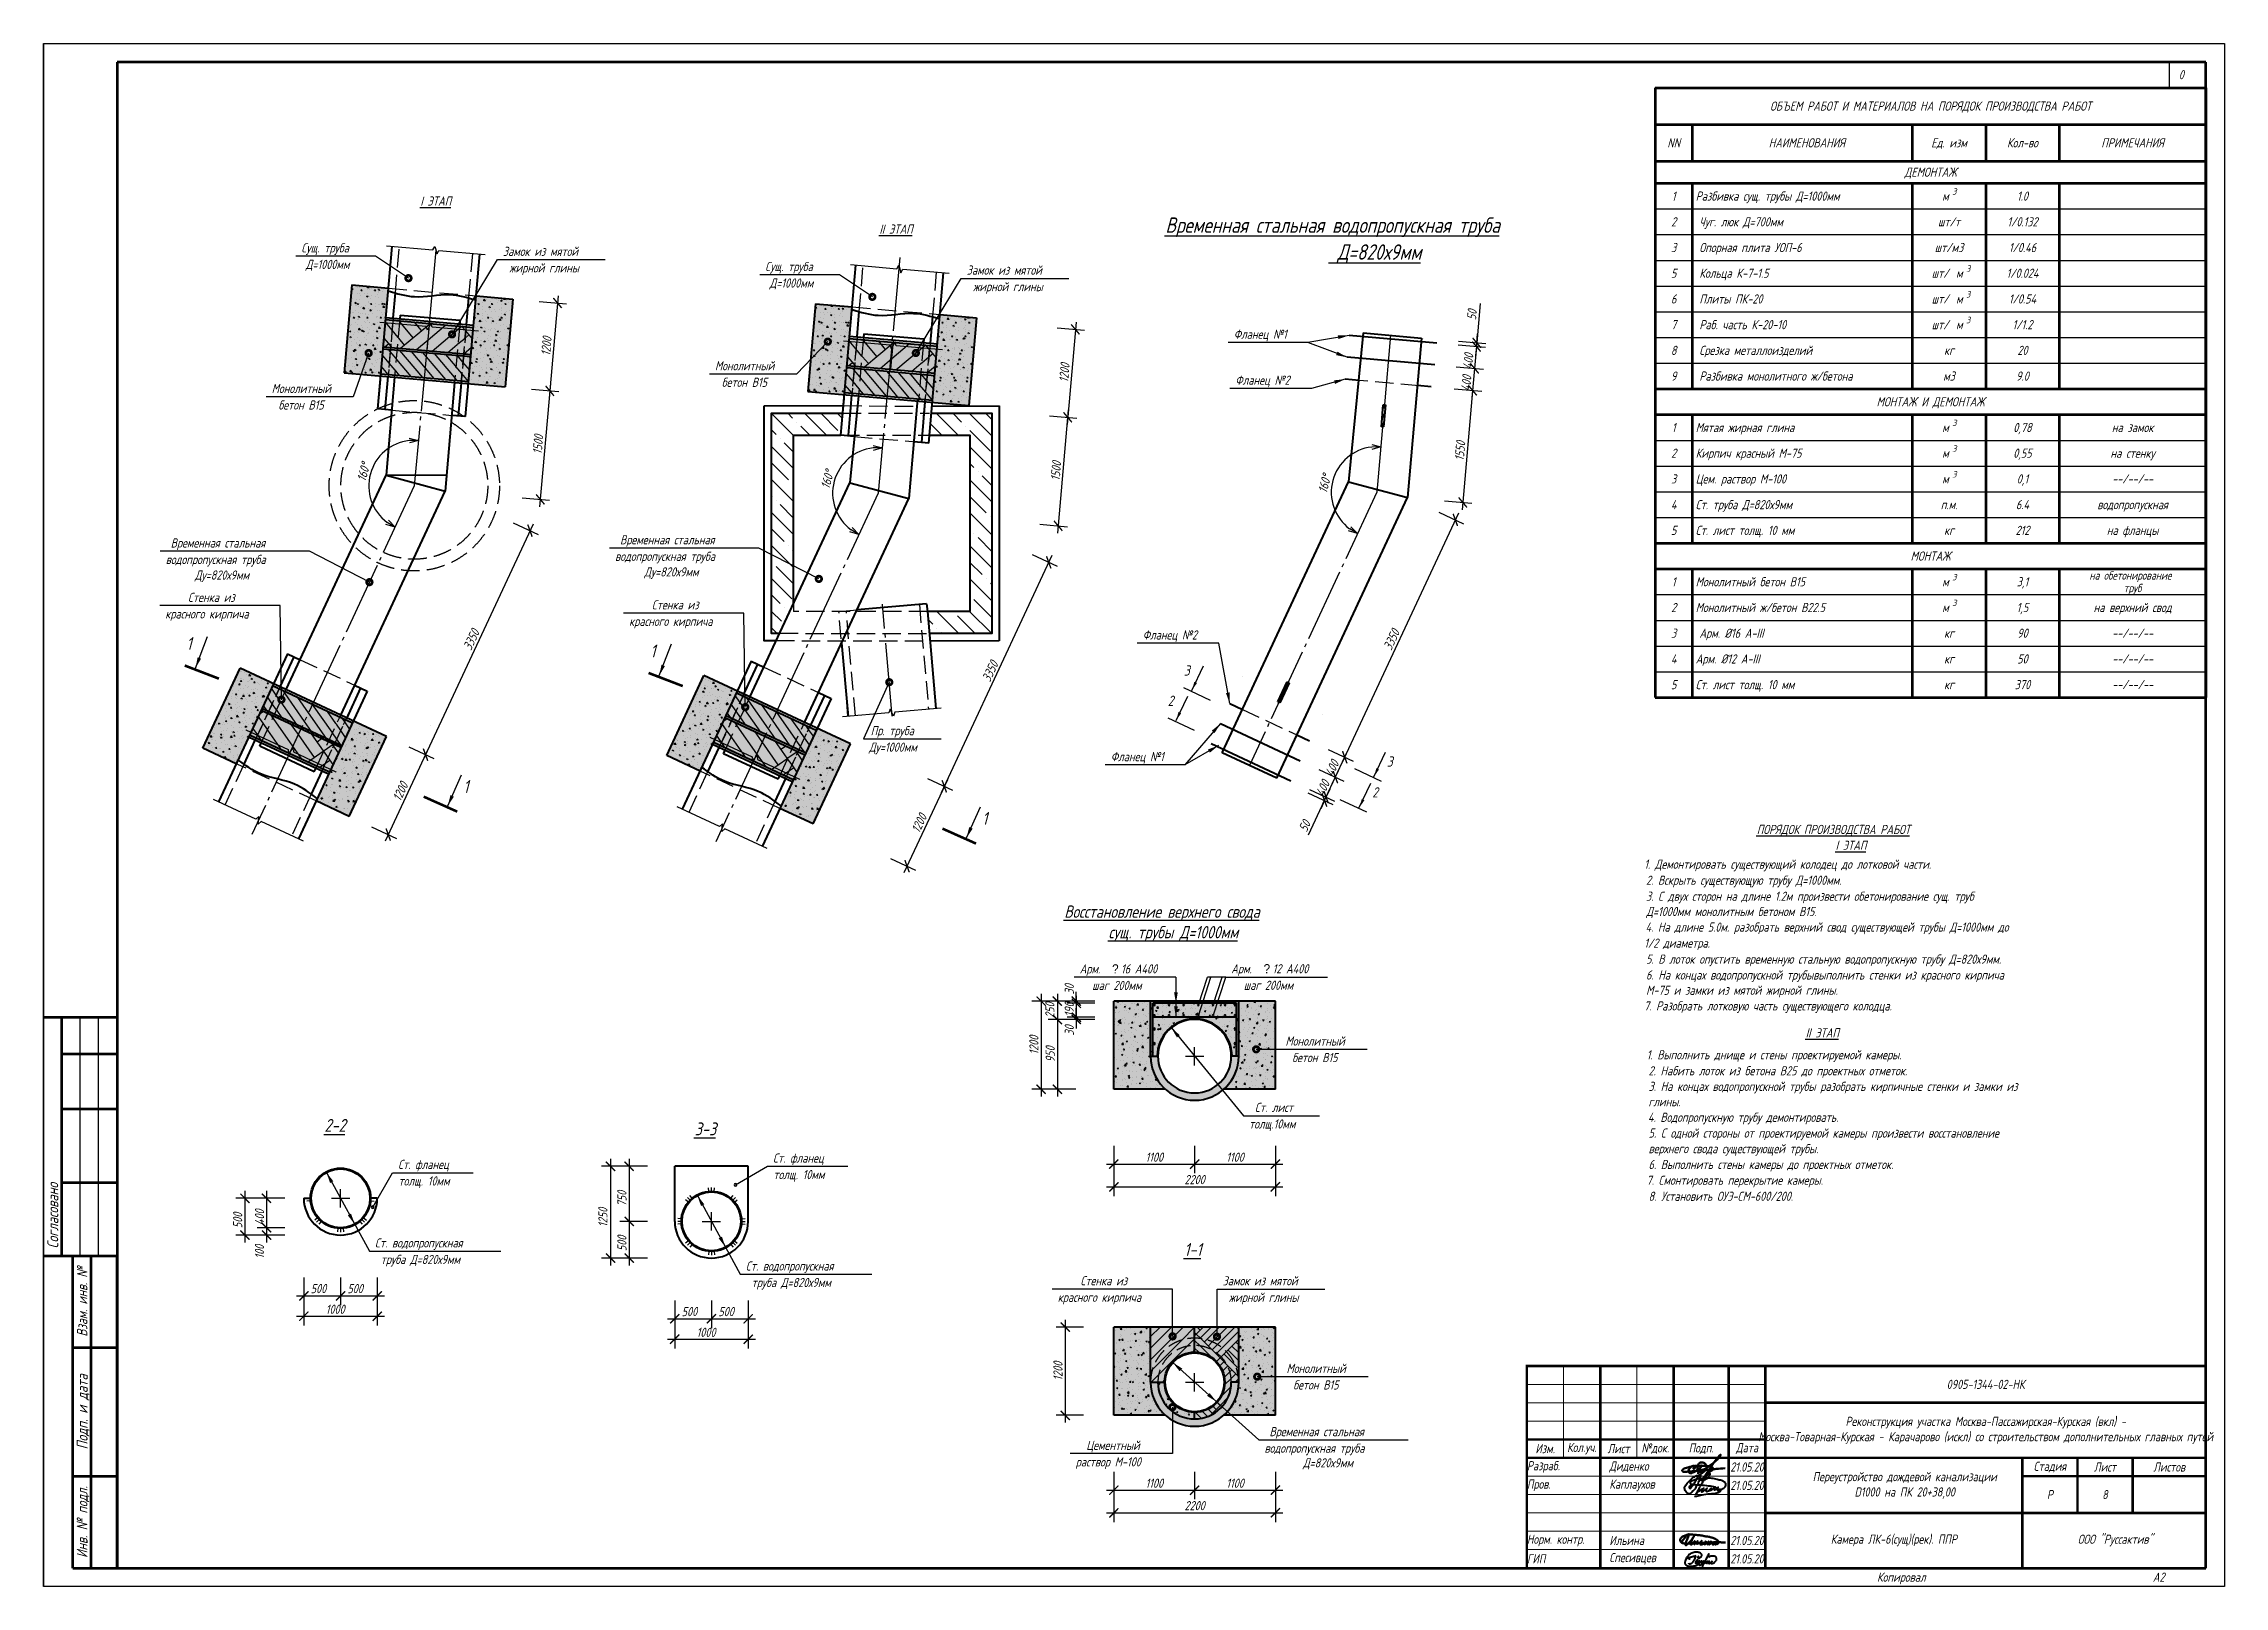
# Model space of a CAD drawing. Header units: millimetres. Extents: x 241890 to 271590, y -129581 to -108581.
import ezdxf
from ezdxf.enums import TextEntityAlignment as Align

# ---------------------------------------------------------------- set-up
doc = ezdxf.new("R2010")
doc.units = ezdxf.units.MM
doc.set_wipeout_variables(frame=1)
for name, pattern in [('GOST2.303 4', [7, 5, -2, 0]), ('GOST2.303 5', [24, 20, -1.5, 1, -1.5]), ('ГОСТ4', [7, 5, -2, 0])]:
    doc.linetypes.add(name, pattern=pattern)
doc.layers.get('0').update_dxf_attribs({"lineweight": 40})
for name, color, linetype in [('Заливка', 5, 'Continuous'), ('Линии', 7, 'Continuous'), ('Надписи', 7, 'Continuous'), ('СПДС_Надписи', 7, 'Continuous'), ('Штриховка', 7, 'Continuous')]:
    doc.layers.add(name, color=color, linetype=linetype)
doc.layers.add('рамка', color=7, linetype='Continuous', lineweight=0)
doc.styles.add('GOST 2.304', font='CS_Gost2304.shx', dxfattribs={"oblique": 15})
doc.styles.add('GOST 3.5', font='isocpeui.ttf', dxfattribs={"width": 0.8, "height": 3.5})

msp = doc.modelspace()

# ---------------------------------------------------------------- texts
at = {"linetype": 'Continuous', "lineweight": 0, "style": 'GOST 2.304', "oblique": 15}
msp.add_text('Копировал', height=125, dxfattribs=at).set_placement((267190, -129518), align=Align.CENTER)
msp.add_text('A2', height=125, dxfattribs=at).set_placement((270615, -129518))
at = {"layer": 'Линии', "style": 'GOST 2.304', "oblique": 15}
msp.add_text('0', height=125, dxfattribs=at).set_placement((270969, -109066))
at = {"layer": 'Надписи', "linetype": 'Continuous', "ltscale": 50, "style": 'GOST 2.304', "oblique": 15}
for s, height, p in [('ОБЪЕМ РАБОТ И МАТЕРИАЛОВ НА ПОРЯДОК ПРОИЗВОДСТВА РАБОТ', 125, (267590, -109431)), ('NN', 125, (264090, -109931)), ('  НАИМЕНОВАНИЯ', 125, (265840, -109931)), ('Ед. изм', 125, (267840, -109931)), ('Кол-во', 125, (268840, -109931)), ('ПРИМЕЧАНИЯ', 125, (270340, -109931)), ('ДЕМОНТАЖ', 125, (267590, -110331)), ('1', 125, (264090, -110656)), ('м', 125, (267791, -110656)), ('3', 87.5, (267913, -110593)), ('1.0', 125, (268840, -110656)), ('2', 125, (264090, -111006)), ('шт/т', 125, (267840, -111006)), ('1/0.132', 125, (268840, -111006)), ('3', 125, (264090, -111356)), ('шт/м3', 125, (267840, -111356)), ('1/0.46', 125, (268840, -111356)), ('5', 125, (264090, -111706)), ('шт/', 125, (267719, -111706)), ('3', 87.5, (268102, -111643)), ('1/0.024', 125, (268840, -111706)), ('м', 125, (267980, -111706)), ('3', 87.5, (268102, -111993)), ('6', 125, (264090, -112056)), ('шт/', 125, (267719, -112056)), ('м', 125, (267980, -112056)), ('1/0.54', 125, (268840, -112056)), ('7', 125, (264090, -112406)), ('шт/', 125, (267719, -112406)), ('м', 125, (267980, -112406)), ('3', 87.5, (268102, -112343)), ('1/1.2', 125, (268840, -112406)), ('8', 125, (264090, -112756)), ('кг', 125, (267840, -112756)), ('20', 125, (268840, -112756)), ('9', 125, (264090, -113106)), ('м3', 125, (267840, -113106)), ('9.0', 125, (268840, -113106)), ('МОНТАЖ И ДЕМОНТАЖ', 125, (267590, -113456)), ('1', 125, (264090, -113806)), ('3', 87.5, (267913, -113743)), ('0,78', 125, (268840, -113806)), ('м', 125, (267791, -113806)), ('на замок', 125, (270340, -113806)), ('2', 125, (264090, -114156)), ('м', 125, (267791, -114156)), ('3', 87.5, (267913, -114093)), ('0,55', 125, (268840, -114156)), ('на стенку', 125, (270340, -114156)), ('3', 125, (264090, -114506)), ('м', 125, (267791, -114506)), ('3', 87.5, (267913, -114443)), ('0,1', 125, (268840, -114506)), ('--/--/--', 125, (270340, -114506)), ('4', 125, (264090, -114856)), ('п.м.', 125, (267840, -114856)), ('6.4', 125, (268840, -114856)), ('водопропускная', 125, (270340, -114856)), ('5', 125, (264090, -115206)), ('кг', 125, (267840, -115206)), ('212', 125, (268840, -115206)), ('на фланцы', 125, (270340, -115206)), ('МОНТАЖ', 125, (267590, -115556)), ('3', 87.5, (267913, -115843)), ('на обетонирование ', 114.27, (270340, -115820)), ('1', 125, (264090, -115906)), ('м', 125, (267791, -115906)), ('3,1', 125, (268840, -115906)), ('труб', 114.3, (270340, -115991)), ('2', 125, (264090, -116256)), ('м', 125, (267791, -116256)), ('3', 87.5, (267913, -116193)), ('1,5', 125, (268840, -116256)), ('на верхний свод', 125, (270340, -116256)), ('3', 125, (264090, -116606)), ('кг', 125, (267840, -116606)), ('90', 125, (268840, -116606)), ('--/--/--', 125, (270340, -116606)), ('4', 125, (264090, -116956)), ('кг', 125, (267840, -116956)), ('50', 125, (268840, -116956)), ('--/--/--', 125, (270340, -116956)), ('5', 125, (264090, -117306)), ('кг', 125, (267840, -117306)), ('370', 125, (268840, -117306)), ('--/--/--', 125, (270340, -117306))]:
    msp.add_text(s, height=height, dxfattribs=at).set_placement(p, align=Align.MIDDLE_CENTER)
at = {"layer": 'Надписи', "style": 'GOST 2.304', "oblique": 15}
for s, height, p in [('%%UI ЭТАП', 125, (247022, -110786)), ('%%UII ЭТАП', 125, (253274, -111168)), ('%%UВременная стальная водопропускная труба', 210, (257168, -111156)), ('%%U Д=820х9мм', 210, (259402, -111522)), ('%%UПОРЯДОК ПРОИЗВОДСТВА РАБОТ', 125, (265222, -119340)), ('1. Демонтировать существующий колодец до лотковой части.', 125, (263689, -119813)), ('%%UI ЭТАП', 125, (266296, -119555)), ('2. Вскрыть существующую трубу Д=1000мм.', 125, (263714, -120031)), ('3. С двух сторон на длине 1.2м произвести обетонирование сущ. труб', 125, (263714, -120249)), ('%%UВосстановление верхнего свода', 168, (255791, -120480)), ('Д=1000мм монолитным бетоном В15.', 125, (263718, -120457)), ('4. На длине 5.0м. разобрать верхний свод существующей трубы Д=1000мм до', 125, (263706, -120669)), ('%%Uсущ. трубы Д=1000мм', 168, (256394, -120760)), ('1/2 диаметра.', 125, (263689, -120887)), ('5. В лоток опустить временную стальную водопропускную трубу Д=820х9мм.', 125, (263714, -121105)), ('М-75 и замки из мятой жирной глины.', 125, (263714, -121529)), ('6. На концах водопропускной трубывыполнить стенки из красного кирпича', 125, (263714, -121321)), ('7. Разобрать лотковую часть существующего колодца.', 125, (263686, -121742)), ('%%UII ЭТАП', 125, (265889, -122108)), ('1. Выполнить днище и стены проектируемой камеры.', 125, (263723, -122407)), ('2. Набить лоток из бетона В25 до проектных отметок.', 125, (263748, -122625)), ('3. На концах водопропускной трубы разобрать кирпичные стенки и замки из', 125, (263748, -122837)), ('глины.', 125, (263747, -123046)), ('%%U2-2', 175, (245715, -123393)), ('4. Водопропускную трубу демонтировать.', 125, (263740, -123258)), ('%%U3-3', 175, (250756, -123442)), ('5. С одной стороны от проектируемой камеры произвести восстановление', 125, (263748, -123473)), ('верхнего свода существующей трубы.', 125, (263748, -123685)), ('6. Выполнить стены камеры до проектных отметок.', 125, (263748, -123900)), ('7. Смонтировать перекрытие камеры.', 125, (263720, -124115)), ('8. Установить ОУЭ-СМ-600/200.', 125, (263748, -124333)), ('%%U1-1', 175, (257424, -125083)), ('500', 125, (245527, -125590)), ('500', 125, (246027, -125590)), ('1000', 125, (245732, -125871)), ('500', 125, (250579, -125903)), ('500', 125, (251079, -125903)), ('1000', 125, (250783, -126185))]:
    msp.add_text(s, height=height, dxfattribs=at).set_placement(p)
at = {"layer": 'Надписи', "linetype": 'Continuous', "ltscale": 50, "style": 'GOST 2.304', "oblique": 15}
for s, p in [('Разбивка сущ. трубы Д=1000мм', (264390, -110656)), ('Чуг. люк Д=700мм', (264440, -111006)), ('Опорная плита УОП-6', (264440, -111356)), ('Кольца К-7-1.5', (264440, -111706)), ('Плиты ПК-20', (264440, -112056)), ('Раб. часть К-20-10', (264440, -112406)), ('Срезка металлоизделий', (264440, -112756)), ('Разбивка монолитного ж/бетона', (264440, -113106)), ('Мятая жирная глина', (264390, -113806)), ('Кирпич красный М-75', (264390, -114156)), ('Цем. раствор М-100', (264390, -114506)), ('Ст. труба Д=820х9мм', (264390, -114856)), ('Ст. лист толщ. 10 мм', (264390, -115206)), ('Монолитный бетон В15', (264390, -115906)), ('Монолитный ж/бетон В22.5', (264390, -116256)), ('Арм. %%C16 A-III', (264440, -116606)), ('Арм. %%C12 A-III', (264390, -116956)), ('Ст. лист толщ. 10 мм', (264390, -117306))]:
    msp.add_text(s, height=125, dxfattribs=at).set_placement(p, align=Align.MIDDLE_LEFT)
at = {"layer": 'Надписи', "ltscale": 50, "style": 'GOST 2.304', "oblique": 15}
for s, p in [('Сущ. труба', (245401, -111423)), ('Замок из мятой', (248145, -111471)), ('Д=1000мм', (245461, -111648)), ('жирной глины', (248233, -111696)), ('Сущ. труба', (251718, -111677)), ('Замок из мятой', (254462, -111726)), ('Д=1000мм', (251778, -111902)), ('жирной глины', (254550, -111951)), ('Фланец №1', (258099, -112599)), ('Монолитный', (251033, -113028)), ('бетон В15', (251126, -113253)), ('Фланец №2', (258120, -113224)), ('Монолитный', (244996, -113337)), ('бетон В15', (245088, -113562)), ('Временная стальная', (243621, -115440)), ('водопропускная труба', (249673, -115622)), ('Временная стальная', (249741, -115397)), ('водопропускная труба', (243553, -115665)), ('Ду=820х9мм', (243950, -115877)), ('Ду=820х9мм', (250071, -115834)), ('Стенка из', (243857, -116181)), ('красного кирпича', (243547, -116406)), ('красного кирпича', (249864, -116507)), ('Стенка из', (250174, -116282)), ('Фланец №2', (256859, -116692)), ('Пр. труба ', (253154, -117995)), ('Ду=1000мм', (253131, -118220)), ('Фланец №1', (256424, -118349)), ('Арм. ', (256000, -121238)), ('16 А400', (256563, -121238)), ('Арм. ', (258064, -121236)), ('12 А400', (258627, -121236)), ('шаг 200мм', (256171, -121463)), ('шаг 200мм', (258235, -121461)), ('Монолитный', (258803, -122220)), ('бетон В15', (258895, -122445)), ('толщ.10мм', (258307, -123349)), ('Ст. лист', (258387, -123124)), ('Ст. фланец', (246718, -123900)), ('Ст. фланец', (251824, -123813)), ('толщ. 10мм', (246723, -124125)), ('толщ. 10мм', (251829, -124038)), ('Ст. водопропускная', (246403, -124968)), ('труба Д=820х9мм', (246481, -125193)), ('Ст. водопропускная', (251454, -125282)), ('труба Д=820х9мм', (251532, -125507)), ('красного кирпича', (255701, -125708)), ('Стенка из', (256011, -125483)), ('Замок из мятой', (257946, -125484)), ('жирной глины', (258033, -125709)), ('Монолитный', (258817, -126676)), ('бетон В15', (258909, -126901)), ('Временная стальная', (258585, -127537)), ('Цементный', (256090, -127724)), ('водопропускная труба', (258517, -127762)), ('раствор М-100', (255946, -127949)), ('Д=820х9мм', (259042, -127962))]:
    msp.add_text(s, height=125, dxfattribs=at).set_placement(p)
at = {"layer": 'Надписи', "linetype": 'Continuous', "ltscale": 40, "style": 'GOST 2.304', "oblique": 15}
for s, p in [('3', (257420, -117184)), ('2', (257200, -117596)), ('3', (260184, -118423)), ('2', (259985, -118842))]:
    msp.add_text(s, height=140, dxfattribs=at).set_placement(p)
at = {"layer": 'Надписи', "ltscale": 50, "style": 'GOST 2.304'}
for p in [(256443, -121238), (258506, -121236)]:
    msp.add_text('\ue712', height=125, dxfattribs=at).set_placement(p)
at = {"layer": 'Надписи', "linetype": 'Continuous', "style": 'GOST 2.304', "oblique": 15}
msp.add_text('Согласовано', height=150, rotation=90, dxfattribs=at).set_placement((242015, -124981), align=Align.MIDDLE_LEFT)
at = {"layer": 'Надписи', "style": 'GOST 2.304', "oblique": 15}
for s, p in [('400', (244894, -124665)), ('1250', (249570, -124690)), ('750', (249829, -124410)), ('500', (244596, -124706)), ('100', (244894, -125121)), ('500', (249829, -125019))]:
    msp.add_text(s, height=125, rotation=90, dxfattribs=at).set_placement(p)
at = {"layer": 'Надписи', "linetype": 'Continuous', "style": 'GOST 2.304', "oblique": 15}
for s, height, width, p in [('Взам. инв. №', 140.63, 0.975417, (242415, -125706)), ('Инв. № подл.', 146.49, 0.97018, (242415, -128706))]:
    msp.add_text(s, height=height, rotation=90, dxfattribs=dict(at, width=width)).set_placement(p, align=Align.MIDDLE_CENTER)
msp.add_text('Подп. и дата', height=150, rotation=90, dxfattribs=at).set_placement((242415, -127206), align=Align.MIDDLE_CENTER)
at = {"layer": 'Надписи', "ltscale": 50, "char_height": 125, "attachment_point": 5, "rotation": 90, "style": 'GOST 2.304'}
for s, insert in [('\\A1;30', (255859, -121454)), ('\\A1;250', (255595, -121739)), ('\\A1;190', (255858, -121729)), ('\\A1;30', (255859, -122014)), ('\\A1;1200', (255377, -122214)), ('\\A1;950', (255599, -122339)), ('\\A1;1200', (255705, -126652))]:
    msp.add_mtext(s, dxfattribs=dict(at, insert=insert))
at = {"layer": 'Надписи', "ltscale": 50, "char_height": 125, "attachment_point": 5, "style": 'GOST 2.304'}
for s, insert in [('\\A1;1100', (257016, -123739)), ('\\A1;1100', (258116, -123739)), ('\\A1;2200', (257566, -124044)), ('\\A1;1100', (257016, -128177)), ('\\A1;1100', (258116, -128177)), ('\\A1;2200', (257566, -128482))]:
    msp.add_mtext(s, dxfattribs=dict(at, insert=insert))
at = {"layer": 'рамка', "lineweight": 0, "ltscale": 10, "char_height": 125, "attachment_point": 5, "style": 'GOST 3.5'}
for s, insert, width in [('0905-1344-02-НК', (268340, -126831), 6000), ('Реконструкция участка Москва-Пассажирская-Курская (вкл) - \\PМосква-Товарная-Курская - Карачарово (искл) со строительством дополнительных главных путей', (268340, -127456), 6000), ('Изм.', (262340, -127706), 500), ('Кол.уч.', (262840, -127706), 500), ('Лист', (263340, -127706), 500), ('№док.', (263840, -127706), 500), ('Подп.', (264465, -127706), 750), ('Дата', (265090, -127706), 500), ('Стадия', (269215, -127956), 750), ('Лист', (269965, -127956), 750), ('Листов', (270840, -127956), 1000), ('\\pl295.3125;Переустройство дождевой канализации \\PD1000 на ПК 20+38,00\\P', (267090, -128206), 3500), ('Р', (269215, -128331), 750), ('8', (269965, -128331), 750), ('Камера ЛК-6(сущ)(рек). ППР', (267090, -128955), 3500)]:
    msp.add_mtext(s, dxfattribs=dict(at, insert=insert, width=width))
at = {"layer": 'рамка', "lineweight": 0, "ltscale": 10, "transparency": 33554687, "char_height": 125, "style": 'GOST 3.5'}
for s, insert, width, attachment_point in [('\\pi2.5;Разраб.', (262090, -127956), 1000, 4), ('\\pi125;Диденко', (263090, -127956), 1000, 4), ('21.05.20', (265090, -127956), 500, 5), ('\\pi2.5;Пров.', (262090, -128206), 1000, 4), ('\\pi125;Каплаухов', (263090, -128206), 1000, 4), ('21.05.20', (265090, -128206), 500, 5), ('\\pi2.5;Норм. контр.', (262090, -128956), 1000, 4), ('\\pi125;Ильина', (263090, -128956), 1000, 4), ('21.05.20', (265090, -128956), 500, 5), ('{\\fISOCPEUR|b0|i0|c204|p39;\\Q15;ООО "Руссактив"}', (270103, -128956), 2524.97, 5), ('\\pi2.5;ГИП', (262090, -129206), 1000, 4), ('\\pi125;Спесивцев', (263090, -129206), 1000, 4), ('21.05.20', (265090, -129206), 500, 5)]:
    msp.add_mtext(s, dxfattribs=dict(at, insert=insert, width=width, attachment_point=attachment_point))
at = {"layer": 'СПДС_Надписи', "style": 'GOST 2.304', "oblique": 15}
for s, rotation, p in [('50', 85, (261398, -112348)), ('400', 85, (261345, -113016)), ('400', 85, (261319, -113315)), ('1550', 85, (261231, -114262)), ('160°', 74.8799, (259364, -114707)), ('3350', 65, (260244, -116849)), ('400', 65, (259448, -118568)), ('400', 65, (259322, -118840)), ('50', 65, (259091, -119322))]:
    msp.add_text(s, height=125, rotation=rotation, dxfattribs=at).set_placement(p)

# ---------------------------------------------------------------- blocks, each defined once
blk = doc.blocks.new('_ArchTick')
at = {"color": 0, "linetype": 'ByBlock', "const_width": 0.15}
blk.add_lwpolyline([(-0.5, -0.5), (0.5, 0.5)], dxfattribs=at)
blk = doc.blocks.new('_Open30')
at = {"color": 0, "linetype": 'ByBlock', "lineweight": -2}
for p, q in [((-1, 0.27), (0, 0)), ((0, 0), (-1, -0.27)), ((0, 0), (-1, 0))]:
    blk.add_line(p, q, dxfattribs=at)
blk = doc.blocks.new('A$C1d0115c7')
at = {"color": 5, "lineweight": 40, "ltscale": 0.5, "true_color": 0x0000ff}
for points in [[(59.9, 44.1), (60.2, 44.7), (59.8, 45.3), (58.9, 46), (57.8, 45.4), (56, 43.9), (55.5, 43.2), (55.5, 42.5), (56.1, 41.3), (57.5, 40.3), (58.9, 39.4), (61.5, 39.1), (65, 40.4), (68.6, 42.7), (71.7, 46.1), (73.6, 49.7), (73.5, 53.4), (70.7, 58.4), (65.5, 61.9), (59.1, 63.9), (52.7, 65), (43, 64.7), (34.7, 63), (26.1, 59.4), (19.1, 54.5), (12.3, 48), (6.9, 41.6), (3.4, 34.3), (1.2, 26.6), (0.3, 22.9), (0.1, 20.6), (0.1, 16.7), (0.6, 13.7), (2.4, 11), (6.3, 8.3), (11.4, 6.1), (16.4, 4.7), (20.9, 4), (29.2, 4.1), (35.6, 4.8), (40.9, 5.3), (47.6, 6.8), (51.9, 8.8), (55.5, 10.7), (58.4, 12.4), (59.9, 13.4), (60.4, 13.8), (60.4, 13.1), (60.6, 11.3), (62.1, 8.8), (64.2, 7.9), (67.9, 8.7), (71.4, 10.8), (75.3, 14), (78.9, 17.8), (86.5, 25.7), (94.5, 36.6), (98.1, 41.8), (101.2, 47.5), (103.6, 52.9), (104.8, 55.6), (104.8, 57), (104.8, 58.4), (103.4, 57.1), (100.9, 52.7), (97.1, 45), (93, 35.6), (86.4, 24.5), (80.6, 14.3), (77.7, 8), (76.2, 3.4), (75.4, 0.3), (75.4, 0), (75.8, 0.1), (76.5, 0.6)], [(23.5, 35.4), (21.7, 35.1), (18.2, 35.9), (15.3, 36.9), (13.8, 37.6), (13.1, 38), (13.7, 38.7), (15.4, 40.1), (19.2, 42.4), (23.9, 44), (29.8, 45.4), (34.3, 46.1), (38, 47.3), (42.4, 48.4), (48.5, 50.6)], [(45.7, 46.9), (44.6, 42.7), (42.9, 37.9), (40.5, 32.8), (38.1, 27.5), (35.2, 23.1), (33.4, 20.2), (30.3, 17.1), (26.7, 14.5), (23.7, 13.3), (21.5, 13.2), (19.3, 13.9), (18, 15.1), (17.8, 16.8)], [(43.3, 19.9), (45.5, 20.9), (49.1, 22.9), (52.5, 25.2), (56.1, 28.1), (56.9, 29.1), (56.9, 30), (56.1, 30.5), (53.9, 30), (51.2, 28.6), (48.7, 25.7), (47.1, 22.5), (46.2, 19.3), (46.6, 17.5), (48.7, 16.9), (51.1, 17.3), (53.1, 18.7), (57, 21.5), (60.7, 24.8), (62.8, 26.5), (63.4, 27.2), (61.6, 25.2), (60.2, 22.9), (59.7, 20.9), (60.6, 19.1), (62.7, 19.5), (64.5, 20.8), (66.9, 22.4), (68.7, 23.4), (69.2, 23.9), (70.4, 25.2), (72, 26.9), (71, 25.9), (69.7, 24.5), (68.9, 22.6), (68.9, 20.7), (69.7, 19.3), (70.9, 18.9), (73.3, 19.6), (75.4, 20.8), (77, 22.1), (78.5, 23.8), (79.6, 25.2), (80.5, 26.4), (80.6, 26.7), (79.2, 25.8), (77.9, 23.8), (77.3, 21.3), (77.8, 19.5), (80.8, 19.9), (84.2, 21.9), (89.8, 25.6), (90.2, 26.2), (90.2, 26.6), (89.4, 26.5), (87.9, 25.2), (86.3, 21.8), (86.4, 19.4), (87.6, 18.5), (90, 19.2), (93.4, 21.2), (96.1, 23.4), (98.8, 25.4), (101.3, 25.7), (103.7, 25.2), (104.8, 23.9), (103.8, 21.9), (101.4, 19.2), (99.2, 17.5), (97.2, 16.5), (96.1, 16.1), (94, 16.6), (91.6, 20)], [(107.1, 26.1), (105.9, 24.7), (103.8, 21.4), (103.2, 19.2), (103.2, 17.3), (103.7, 16), (104.5, 15.2), (106.1, 15.5), (109.2, 16.8), (111.7, 18.5), (113.3, 20), (114.9, 21.8), (116.6, 23.3), (118.4, 24.4), (119, 24.8), (116.4, 23.2), (113.6, 20.5), (113, 19.7), (112.6, 17.9), (114.8, 16.2), (117.9, 15.7), (121.8, 16.6), (126.4, 19.1), (130.5, 22.5), (133.3, 25.4), (136, 28.8), (137.9, 33), (138.4, 36), (137.1, 40.3), (135.8, 42.9), (131.5, 45.9), (123, 48.4), (114.6, 47.9), (109.5, 46.3), (104.5, 43.2)]]:
    blk.add_spline(points, degree=3, dxfattribs=at)

# ---------------------------------------------------------------- hatches: boundary and pattern name
at = {"layer": 'Заливка', "ltscale": 50}
h = msp.add_hatch(color=254, dxfattribs=at)
h.paths.add_polyline_path([(245983, -113062), (246088, -111866), (246586, -111910), (246481, -113105)])
h.paths.add_polyline_path([(247677, -113210), (247781, -112014), (248279, -112058), (248175, -113253)])
h = msp.add_hatch(color=254, dxfattribs=at)
h.paths.add_polyline_path([(252300, -113316), (252405, -112121), (252903, -112164), (252798, -113360)])
h.paths.add_polyline_path([(253994, -113464), (254098, -112269), (254596, -112312), (254492, -113508)])
h = msp.add_hatch(color=26, dxfattribs=at)
h.paths.add_polyline_path([(246484, -113075), (246513, -112737), (246613, -112745), (246583, -113084)])
h.paths.add_polyline_path([(246583, -113084), (246613, -112745), (246703, -112753), (246673, -113092)])
h.paths.add_polyline_path([(246673, -113092), (246703, -112753), (246712, -112754), (246682, -113093)])
h.paths.add_polyline_path([(246682, -113093), (246712, -112754), (247111, -112789), (247082, -113128)])
h.paths.add_polyline_path([(247082, -113128), (247111, -112789), (247511, -112824), (247481, -113163)])
h.paths.add_polyline_path([(247481, -113163), (247511, -112824), (247520, -112825), (247490, -113163)])
h.paths.add_polyline_path([(247490, -113163), (247520, -112825), (247609, -112833), (247580, -113171)])
h.paths.add_polyline_path([(247580, -113171), (247609, -112833), (247709, -112841), (247679, -113180)])
h = msp.add_hatch(color=26, dxfattribs=at)
h.paths.add_polyline_path([(252801, -113330), (252830, -112991), (252930, -113000), (252900, -113338)])
h.paths.add_polyline_path([(252900, -113338), (252930, -113000), (253020, -113008), (252990, -113346)])
h.paths.add_polyline_path([(252990, -113346), (253020, -113008), (253029, -113008), (252999, -113347)])
h.paths.add_polyline_path([(252999, -113347), (253029, -113008), (253428, -113043), (253399, -113382)])
h.paths.add_polyline_path([(253399, -113382), (253428, -113043), (253828, -113078), (253798, -113417)])
h.paths.add_polyline_path([(253798, -113417), (253828, -113078), (253837, -113079), (253807, -113418)])
h.paths.add_polyline_path([(253807, -113418), (253837, -113079), (253926, -113087), (253897, -113426)])
h.paths.add_polyline_path([(253897, -113426), (253926, -113087), (254026, -113096), (253996, -113434)])
h = msp.add_hatch(color=254, dxfattribs=at)
h.paths.add_polyline_path([(246561, -118013), (246054, -119100), (245601, -118889), (246108, -117801)])
h.paths.add_polyline_path([(245021, -117294), (244513, -118382), (244060, -118170), (244567, -117083)])
h = msp.add_hatch(color=254, dxfattribs=at)
h.paths.add_polyline_path([(252878, -118113), (252371, -119201), (251918, -118990), (252425, -117902)])
h.paths.add_polyline_path([(251338, -117395), (250830, -118482), (250377, -118271), (250884, -117184)])
h = msp.add_hatch(color=26, dxfattribs=at)
h.paths.add_polyline_path([(246096, -117829), (245952, -118137), (245861, -118094), (246005, -117786)])
h.paths.add_polyline_path([(246005, -117786), (245861, -118094), (245780, -118056), (245923, -117748)])
h.paths.add_polyline_path([(245923, -117748), (245780, -118056), (245771, -118053), (245915, -117744)])
h.paths.add_polyline_path([(245915, -117744), (245771, -118053), (245408, -117883), (245552, -117575)])
h.paths.add_polyline_path([(245552, -117575), (245408, -117883), (245045, -117714), (245188, -117405)])
h.paths.add_polyline_path([(245188, -117405), (245045, -117714), (245036, -117710), (245180, -117402)])
h.paths.add_polyline_path([(245180, -117402), (245036, -117710), (244955, -117672), (245099, -117364)])
h.paths.add_polyline_path([(245099, -117364), (244955, -117672), (244864, -117630), (245008, -117321)])
h = msp.add_hatch(color=26, dxfattribs=at)
h.paths.add_polyline_path([(252412, -117929), (252269, -118237), (252178, -118195), (252322, -117887)])
h.paths.add_polyline_path([(252322, -117887), (252178, -118195), (252097, -118157), (252240, -117849)])
h.paths.add_polyline_path([(252240, -117849), (252097, -118157), (252088, -118153), (252232, -117845)])
h.paths.add_polyline_path([(252232, -117845), (252088, -118153), (251725, -117984), (251869, -117676)])
h.paths.add_polyline_path([(251869, -117676), (251725, -117984), (251362, -117814), (251505, -117506)])
h.paths.add_polyline_path([(251505, -117506), (251362, -117814), (251353, -117811), (251497, -117502)])
h.paths.add_polyline_path([(251497, -117502), (251353, -117811), (251272, -117773), (251416, -117464)])
h.paths.add_polyline_path([(251416, -117464), (251272, -117773), (251181, -117730), (251325, -117422)])
h = msp.add_hatch(color=254, dxfattribs=at)
h.paths.add_polyline_path([(258666, -121614), (258166, -121614), (258166, -122364, -0.21525), (257963, -122814), (258666, -122814)])
h.paths.add_polyline_path([(256966, -121614), (256466, -121614), (256466, -122814), (257170, -122814, -0.21525), (256966, -122364)])
h = msp.add_hatch(color=254, dxfattribs=at)
h.paths.add_polyline_path([(258076, -122364), (258136, -122364), (258136, -121834), (256996, -121834), (256996, -122364), (257056, -122364, -1)])
h.paths.add_polyline_path([(258136, -121644), (256996, -121644), (256996, -121834), (258136, -121834)], flags=17)
h.paths.add_polyline_path([(256996, -121644), (258136, -121644), (258136, -122364), (258166, -122364), (258166, -121614), (256966, -121614), (256966, -122364), (256996, -122364)])
for color, points in [(35, [(257066, -122364), (256966, -122364, 1), (258166, -122364), (258066, -122364, -1)]), (35, [(258166, -126802), (258066, -126802, -1), (257066, -126802), (256966, -126802, 1)]), (254, [(257566, -127212, -0.414214), (257156, -126802), (257066, -126802, 0.414214), (257566, -127302)])]:
    msp.add_hatch(color=color, dxfattribs=at).paths.add_polyline_path(points)
h = msp.add_hatch(color=254, dxfattribs=at)
h.paths.add_polyline_path([(258666, -126052), (258166, -126052), (258166, -126802, -0.21525), (257963, -127252), (258666, -127252)])
h.paths.add_polyline_path([(256966, -126052), (256466, -126052), (256466, -127252), (257170, -127252, -0.21525), (256966, -126802)])
h = msp.add_hatch(color=26, dxfattribs=at)
h.paths.add_polyline_path([(257566, -126302, 0.414214), (257066, -126802), (257156, -126802, -0.414214), (257566, -126392)], flags=16)
h.paths.add_polyline_path([(257566, -126302), (257566, -126202, 0.414214), (256966, -126802), (257066, -126802, -0.414214)], flags=17)
h.paths.add_polyline_path([(257566, -126202), (257566, -126052), (256966, -126052), (256966, -126802, -0.414214)])
h = msp.add_hatch(color=41, dxfattribs=at)
h.paths.add_polyline_path([(258066, -126802, 0.414214), (257566, -126302), (257566, -126392, -0.414214), (257976, -126802, -0.414214), (257566, -127212), (257566, -127302, 0.414214)])
h.paths.add_polyline_path([(257566, -126202), (257566, -126302, -0.414214), (258066, -126802), (258166, -126802, 0.414214)], flags=17)
h.paths.add_polyline_path([(258166, -126052), (257566, -126052), (257566, -126202, -0.414214), (258166, -126802)])
at = {"layer": 'Линии', "ltscale": 50}
h = msp.add_hatch(color=41, dxfattribs=at)
h.paths.add_polyline_path([(246548, -112338), (246516, -112707), (246616, -112716), (246648, -112347)])
h.paths.add_polyline_path([(246648, -112347), (246616, -112716), (246705, -112723), (246738, -112355)])
h.paths.add_polyline_path([(246738, -112355), (246705, -112723), (246714, -112724), (246747, -112356)])
h.paths.add_polyline_path([(246747, -112356), (246714, -112724), (247114, -112759), (247146, -112390)])
h.paths.add_polyline_path([(247146, -112390), (247114, -112759), (247513, -112794), (247546, -112425)])
h.paths.add_polyline_path([(247546, -112425), (247513, -112794), (247522, -112795), (247554, -112426)])
h.paths.add_polyline_path([(247554, -112426), (247522, -112795), (247612, -112803), (247644, -112434)])
h.paths.add_polyline_path([(247644, -112434), (247612, -112803), (247712, -112811), (247744, -112443)])
h = msp.add_hatch(color=41, dxfattribs=at)
h.paths.add_polyline_path([(252865, -112593), (252833, -112961), (252933, -112970), (252965, -112601)])
h.paths.add_polyline_path([(252965, -112601), (252933, -112970), (253022, -112978), (253055, -112609)])
h.paths.add_polyline_path([(253055, -112609), (253022, -112978), (253031, -112978), (253064, -112610)])
h.paths.add_polyline_path([(253064, -112610), (253031, -112978), (253431, -113013), (253463, -112645)])
h.paths.add_polyline_path([(253463, -112645), (253431, -113013), (253830, -113048), (253862, -112680)])
h.paths.add_polyline_path([(253862, -112680), (253830, -113048), (253839, -113049), (253871, -112681)])
h.paths.add_polyline_path([(253871, -112681), (253839, -113049), (253929, -113057), (253961, -112688)])
h.paths.add_polyline_path([(253961, -112688), (253929, -113057), (254028, -113066), (254061, -112697)])
h = msp.add_hatch(color=41, dxfattribs=at)
h.paths.add_polyline_path([(245783, -118499), (245939, -118164), (245849, -118122), (245692, -118457)])
h.paths.add_polyline_path([(245692, -118457), (245849, -118122), (245767, -118084), (245611, -118419)])
h.paths.add_polyline_path([(245611, -118419), (245767, -118084), (245759, -118080), (245602, -118415)])
h.paths.add_polyline_path([(245602, -118415), (245759, -118080), (245395, -117910), (245239, -118246)])
h.paths.add_polyline_path([(245239, -118246), (245395, -117910), (245032, -117741), (244876, -118076)])
h.paths.add_polyline_path([(244876, -118076), (245032, -117741), (245024, -117737), (244867, -118072)])
h.paths.add_polyline_path([(244867, -118072), (245024, -117737), (244942, -117699), (244786, -118034)])
h.paths.add_polyline_path([(244786, -118034), (244942, -117699), (244852, -117657), (244695, -117992)])
h = msp.add_hatch(color=41, dxfattribs=at)
h.paths.add_polyline_path([(252100, -118600), (252256, -118265), (252166, -118222), (252009, -118558)])
h.paths.add_polyline_path([(252009, -118558), (252166, -118222), (252084, -118184), (251928, -118520)])
h.paths.add_polyline_path([(251928, -118520), (252084, -118184), (252076, -118180), (251919, -118516)])
h.paths.add_polyline_path([(251919, -118516), (252076, -118180), (251712, -118011), (251556, -118346)])
h.paths.add_polyline_path([(251556, -118346), (251712, -118011), (251349, -117842), (251193, -118177)])
h.paths.add_polyline_path([(251193, -118177), (251349, -117842), (251341, -117838), (251184, -118173)])
h.paths.add_polyline_path([(251184, -118173), (251341, -117838), (251259, -117800), (251103, -118135)])
h.paths.add_polyline_path([(251103, -118135), (251259, -117800), (251169, -117757), (251012, -118093)])

# ---------------------------------------------------------------- linework, layer by layer
at = {"lineweight": 60, "ltscale": 50}
msp.add_line((263840, -110481), (271340, -110481), dxfattribs=at)
at = {"ltscale": 50}
for p, q in [((246442, -113553), (246636, -111341)), ((247637, -113658), (247831, -111445)), ((252750, -113912), (252953, -111595)), ((246088, -111866), (245983, -113062)), ((253945, -114017), (254148, -111700)), ((246651, -112317), (246681, -111975)), ((247678, -112043), (247647, -112404)), ((252405, -112121), (252300, -113316)), ((252968, -112571), (252997, -112229)), ((246745, -112275), (246740, -112325)), ((247561, -112347), (247557, -112396)), ((253062, -112529), (253057, -112579)), ((253995, -112297), (253964, -112659)), ((259862, -112518), (259662, -114545)), ((260864, -112656), (259669, -112552)), ((259862, -112518), (260656, -112588)), ((253878, -112601), (253874, -112651)), ((260838, -112955), (259642, -112850)), ((260656, -112588), (260466, -114760)), ((260679, -112590), (260679, -112590)), ((245983, -113062), (248175, -113253)), ((246542, -113562), (246581, -113114)), ((246670, -113122), (246554, -114456)), ((259806, -113166), (259616, -113149)), ((247487, -113193), (247358, -114671)), ((247577, -113201), (247538, -113649)), ((252300, -113316), (254492, -113508)), ((252850, -113912), (252898, -113368)), ((252987, -113376), (252871, -114557)), ((253794, -113417), (253675, -114772)), ((260789, -113252), (260600, -113235)), ((246631, -113570), (246442, -113553)), ((246442, -113553), (246442, -113553)), ((246631, -113570), (246442, -113553)), ((246442, -113553), (246442, -113553)), ((246446, -113504), (246446, -113504)), ((246508, -113565), (246508, -113565)), ((246510, -113553), (246510, -113553)), ((247637, -113658), (247448, -113641)), ((247637, -113658), (247448, -113641)), ((247637, -113658), (247637, -113658)), ((247637, -113658), (247637, -113658)), ((247642, -113608), (247642, -113608)), ((251705, -113512), (252785, -113508)), ((251705, -116012), (251705, -113512)), ((253894, -113455), (253846, -114008)), ((253989, -113516), (254905, -113512)), ((254905, -113512), (254905, -116712)), ((260110, -113795), (260136, -113496)), ((260136, -113496), (260166, -113498)), ((260166, -113498), (260140, -113797)), ((252926, -113928), (252750, -113912)), ((252759, -113808), (252759, -113808)), ((252759, -113808), (252759, -113808)), ((252763, -113758), (252763, -113758)), ((252825, -113820), (252825, -113820)), ((252826, -113808), (252826, -113808)), ((253945, -114017), (253743, -113999)), ((253954, -113912), (253954, -113912)), ((253954, -113912), (253954, -113912)), ((253959, -113863), (253959, -113863)), ((260140, -113797), (260110, -113795)), ((245193, -117374), (246554, -114456)), ((246554, -114456), (247377, -114451)), ((246554, -114456), (247358, -114671)), ((251510, -117475), (252871, -114557)), ((252871, -114557), (253675, -114772)), ((257942, -118234), (259662, -114545)), ((259662, -114545), (260466, -114760)), ((245936, -117721), (247358, -114671)), ((252253, -117822), (253675, -114772)), ((258685, -118580), (260466, -114760)), ((253916, -116206), (252968, -116289)), ((253916, -116206), (253916, -116206)), ((253916, -116206), (253926, -116312)), ((253926, -116312), (254041, -117633)), ((254905, -116712), (253961, -116714)), ((245211, -116887), (244272, -118900)), ((245111, -117336), (245301, -116929)), ((245190, -116932), (245190, -116932)), ((245211, -116887), (245211, -116887)), ((245211, -116887), (245383, -116967)), ((245211, -116887), (245211, -116887)), ((245211, -116887), (245383, -116967)), ((251528, -116987), (250589, -119000)), ((251528, -116987), (251528, -116987)), ((251528, -116987), (251700, -117067)), ((251528, -116987), (251528, -116987)), ((251528, -116987), (251700, -117067)), ((252758, -116738), (252846, -117738)), ((246561, -118013), (244567, -117083)), ((246126, -117313), (246299, -117394)), ((246126, -117313), (246299, -117394)), ((252878, -118113), (250884, -117184)), ((251428, -117437), (251618, -117029)), ((251507, -117032), (251507, -117032)), ((258213, -117202), (258213, -117202)), ((258701, -117540), (258828, -117268)), ((258855, -117280), (258728, -117552)), ((258828, -117268), (258855, -117280)), ((246298, -117394), (245360, -119407)), ((246208, -117351), (246018, -117759)), ((246235, -117370), (246235, -117370)), ((246240, -117360), (246240, -117360)), ((246277, -117439), (246277, -117439)), ((246299, -117394), (246299, -117394)), ((246299, -117394), (246299, -117394)), ((252615, -117494), (251677, -119508)), ((252525, -117452), (252335, -117860)), ((252443, -117414), (252616, -117494)), ((252443, -117414), (252616, -117494)), ((252552, -117471), (252552, -117471)), ((252557, -117461), (252557, -117461)), ((252594, -117540), (252594, -117540)), ((252616, -117494), (252616, -117494)), ((252616, -117494), (252616, -117494)), ((258044, -117564), (258216, -117644)), ((258728, -117552), (258701, -117540)), ((257917, -117836), (259005, -118343)), ((259301, -117709), (259301, -117709)), ((244620, -118390), (244773, -118061)), ((244834, -118145), (244855, -118100)), ((246054, -119100), (246561, -118013)), ((250937, -118491), (251090, -118162)), ((251151, -118246), (251172, -118200)), ((252371, -119201), (252878, -118113)), ((257791, -118108), (258878, -118615)), ((257942, -118234), (257963, -118188)), ((258960, -117991), (259132, -118071)), ((245679, -118484), (245534, -118796)), ((245577, -118491), (245598, -118446)), ((258685, -118580), (257942, -118234)), ((257942, -118234), (257942, -118234)), ((251996, -118585), (251851, -118896)), ((251894, -118592), (251915, -118547)), ((258685, -118580), (258706, -118535)), ((258666, -121614), (256466, -121614)), ((256466, -122814), (256466, -121614)), ((256966, -122364), (256966, -121614)), ((258136, -121644), (256996, -121644)), ((256996, -122364), (256996, -121644)), ((258136, -122364), (258136, -121644)), ((258166, -122364), (258166, -121614)), ((258666, -122814), (258666, -121614)), ((258136, -121834), (256996, -121834)), ((256966, -122364), (257066, -122364)), ((258166, -122364), (258066, -122364)), ((257170, -122814), (256466, -122814)), ((258666, -122814), (257963, -122814)), ((251486, -123862), (250486, -123862)), ((250486, -124612), (250486, -123862)), ((251486, -124612), (251486, -123862)), ((245434, -124298), (245524, -124298)), ((246434, -124298), (246335, -124298)), ((258666, -126052), (256466, -126052)), ((256466, -127252), (256466, -126052)), ((256966, -126802), (256966, -126052)), ((257566, -126392), (257566, -126052)), ((258166, -126802), (258166, -126052)), ((258666, -127252), (258666, -126052)), ((256966, -126802), (257156, -126802)), ((258166, -126802), (258066, -126802)), ((262090, -129331), (262090, -126581)), ((262090, -126581), (271340, -126581)), ((257170, -127252), (256466, -127252)), ((257566, -127302), (257566, -127212)), ((258666, -127252), (257963, -127252))]:
    msp.add_line(p, q, dxfattribs=at)
for p, q in [((246088, -111866), (245983, -113062)), ((246088, -111866), (246586, -111910)), ((247781, -112014), (248279, -112058)), ((248279, -112058), (248175, -113253)), ((252405, -112121), (252300, -113316)), ((252405, -112121), (252903, -112164)), ((254098, -112269), (254596, -112312)), ((254596, -112312), (254492, -113508)), ((244060, -118170), (244567, -117083)), ((250377, -118271), (250884, -117184)), ((244513, -118382), (244060, -118170)), ((246054, -119100), (246561, -118013)), ((252371, -119201), (252878, -118113)), ((250830, -118482), (250377, -118271)), ((246054, -119100), (245601, -118889)), ((252371, -119201), (251918, -118990))]:
    msp.add_line(p, q)
at = {"ltscale": 40}
for p, q in [((246548, -112338), (247744, -112443)), ((246551, -112308), (247746, -112413)), ((246745, -112275), (247561, -112347)), ((252868, -112563), (254063, -112667)), ((253062, -112529), (253878, -112601)), ((259862, -112518), (260656, -112588)), ((246513, -112737), (247709, -112841)), ((246516, -112707), (247712, -112811)), ((252865, -112593), (254061, -112697)), ((246484, -113075), (247679, -113180)), ((252830, -112991), (254026, -113096)), ((252833, -112961), (254028, -113066)), ((252801, -113330), (253996, -113434)), ((246096, -117829), (245008, -117321)), ((252412, -117929), (251325, -117422)), ((245939, -118164), (244852, -117657)), ((245952, -118137), (244864, -117630)), ((252256, -118265), (251169, -117757)), ((252269, -118237), (251181, -117730)), ((245770, -118526), (244683, -118019)), ((245783, -118499), (244695, -117992)), ((245577, -118491), (244834, -118145)), ((252087, -118627), (251000, -118120)), ((252100, -118600), (251012, -118093)), ((251894, -118592), (251151, -118246)), ((258685, -118580), (257942, -118234))]:
    msp.add_line(p, q, dxfattribs=at)
at = {"color": 0, "linetype": 'ByBlock', "lineweight": -2}
for p, q in [((259978, -114039), (260104, -114071)), ((260104, -114071), (259979, -114106)), ((260104, -114071), (259979, -114072)), ((259785, -115250), (259661, -115214)), ((259785, -115250), (259678, -115186)), ((259695, -115157), (259785, -115250))]:
    msp.add_line(p, q, dxfattribs=at)
at = {"color": 0, "linetype": 'ByBlock'}
for points, const_width in [([(261461, -112771), (261347, -112636)], 18.8), ([(261461, -112771), (261347, -112636)], 18.8), ([(261352, -112586), (261465, -112721)], 18.7), ([(261321, -112934), (261435, -113070)], 18.8), ([(261435, -113070), (261321, -112934)], 18.8), ([(261295, -113233), (261409, -113369)], 18.8), ([(261409, -113369), (261295, -113233)], 18.8), ([(261161, -114758), (261275, -114894)], 18.7), ([(261147, -115147), (261087, -114981)], 18.8), ([(259580, -118211), (259641, -118378)], 18.8), ([(259641, -118378), (259580, -118211)], 18.8), ([(259453, -118483), (259514, -118649)], 18.8), ([(259514, -118649), (259453, -118483)], 18.8), ([(259366, -118967), (259305, -118801)], 18.8), ([(259327, -118755), (259387, -118921)], 18.8), ([(259327, -118755), (259387, -118921)], 18.7), ([(249674, -123925), (249549, -123800)], 18.8), ([(249928, -123925), (249803, -123800)], 18.8), ([(244695, -124361), (244570, -124236)], 18.8), ([(244988, -124361), (244863, -124236)], 18.8), ([(244570, -124736), (244695, -124861)], 18.8), ([(244988, -124762), (244863, -124637)], 18.8), ([(244863, -124637), (244988, -124762)], 18.8), ([(244863, -124736), (244988, -124861)], 18.8), ([(249928, -124675), (249803, -124550)], 18.8), ([(249803, -124550), (249928, -124675)], 18.8), ([(249549, -125050), (249674, -125175)], 18.8), ([(249803, -125050), (249928, -125175)], 18.8), ([(245497, -125564), (245372, -125689)], 18.8), ([(245997, -125564), (245872, -125689)], 18.8), ([(245872, -125689), (245997, -125564)], 18.8), ([(246372, -125689), (246497, -125564)], 18.8), ([(245497, -125840), (245372, -125965)], 18.8), ([(246372, -125965), (246497, -125840)], 18.8), ([(250548, -125877), (250423, -126002)], 18.8), ([(251048, -125877), (250923, -126002)], 18.8), ([(250923, -126002), (251048, -125877)], 18.8), ([(251423, -126002), (251548, -125877)], 18.8), ([(250548, -126154), (250423, -126279)], 18.8), ([(251423, -126279), (251548, -126154)], 18.8)]:
    msp.add_lwpolyline(points, dxfattribs=dict(at, const_width=const_width))
at = {"ltscale": 50}
for points in [[(251912, -116612), (251805, -116612), (251805, -113612), (252776, -113612)], [(253980, -113612), (254805, -113612), (254805, -116612), (253952, -116612)], [(252105, -116200), (252105, -113912), (252750, -113912)], [(253954, -113912), (254505, -113912), (254505, -116312), (253926, -116312)], [(251866, -116712), (251705, -116712), (251705, -116012)]]:
    msp.add_lwpolyline(points, dxfattribs=at)
for centre, radius in [((245934, -124298), 410), ((245934, -124298), 401), ((250986, -124612), 410), ((250986, -124612), 401), ((257566, -126802), 410), ((257566, -126802), 401)]:
    msp.add_circle(centre, radius, dxfattribs=at)
for centre, radius, start, end in [((257016, -121664), 10, 0, 180), ((257016, -121664), 10, 180, 0), ((257217, -121664), 10, 0, 180), ((257217, -121664), 10, 180, 0), ((257417, -121664), 10, 0, 180), ((257417, -121664), 10, 180, 0), ((257617, -121664), 10, 0, 180), ((257617, -121664), 10, 180, 0), ((257817, -121664), 10, 0, 180), ((257817, -121664), 10, 180, 0), ((257978, -121664), 10, 0, 180), ((257978, -121664), 10, 180, 0), ((258116, -121664), 10, 0, 180), ((258116, -121664), 10, 180, 0), ((257016, -121814), 10, 0, 180), ((257016, -121814), 10, 180, 0), ((257016, -121994), 10, 0, 180), ((257016, -121994), 10, 180, 0), ((257566, -122364), 510, 0, 180), ((257566, -122364), 500, 0, 180), ((257217, -121814), 10, 0, 180), ((257217, -121814), 10, 180, 0), ((257417, -121814), 10, 0, 180), ((257417, -121814), 10, 180, 0), ((257617, -121814), 10, 0, 180), ((257617, -121814), 10, 180, 0), ((257817, -121814), 10, 0, 180), ((257817, -121814), 10, 180, 0), ((257978, -121814), 10, 0, 180), ((257978, -121814), 10, 180, 0), ((258116, -121814), 10, 0, 180), ((258116, -121814), 10, 180, 0), ((258116, -121994), 10, 0, 180), ((258116, -121994), 10, 180, 0), ((257566, -122364), 600, 180, 0), ((257016, -122194), 10, 0, 180), ((257016, -122194), 10, 180, 0), ((257566, -122364), 500, 180, 0), ((258116, -122194), 10, 0, 180), ((258116, -122194), 10, 180, 0), ((245934, -124298), 500, 180, 360), ((250986, -124612), 500, 180, 0), ((257566, -126802), 600, 180, 0), ((257566, -126802), 500, 180, 0)]:
    msp.add_arc(centre, radius, start, end, dxfattribs=at)
for points in [[(246583, -111945), (246940, -112025), (247421, -111997), (247777, -112070)], [(252900, -112200), (253257, -112279), (253738, -112252), (254094, -112325)], [(245616, -118856), (245307, -118660), (244846, -118521), (244537, -118331)], [(251933, -118957), (251624, -118760), (251163, -118622), (250854, -118432)]]:
    msp.add_spline(points, degree=3, dxfattribs=at)
at = {"color": 5, "lineweight": 50, "ltscale": 0.5, "true_color": 0x0000ff}
for points in [[(264367, -127962), (264362, -127970), (264361, -127978), (264363, -127983), (264366, -127985), (264370, -127983), (264377, -127973), (264382, -127962), (264381, -127948), (264369, -127941), (264343, -127946), (264320, -127961), (264300, -127983), (264292, -128002), (264296, -128026), (264306, -128037), (264320, -128041), (264351, -128033), (264372, -128024), (264413, -127997), (264454, -127962), (264455, -127961), (264460, -127953), (264465, -127942), (264470, -127933), (264471, -127933), (264471, -127932), (264469, -127935), (264451, -127971), (264435, -128012), (264425, -128038), (264424, -128040), (264423, -128043), (264422, -128046), (264427, -128039), (264430, -128036), (264444, -128021), (264459, -128009), (264466, -128003), (264467, -128003), (264465, -128009), (264462, -128020), (264462, -128030), (264465, -128037), (264469, -128040), (264474, -128039), (264493, -128027), (264504, -128018), (264520, -128003), (264532, -127986), (264539, -127966), (264535, -127934), (264515, -127910), (264502, -127900), (264471, -127894), (264456, -127895), (264435, -127908), (264421, -127930), (264415, -127950), (264413, -127973), (264418, -127989), (264429, -127997), (264453, -127999), (264480, -127994), (264520, -127980), (264551, -127964), (264578, -127941), (264601, -127922), (264627, -127902), (264670, -127867), (264686, -127853), (264705, -127831), (264718, -127813), (264729, -127795), (264729, -127794), (264730, -127791), (264729, -127788), (264724, -127791), (264712, -127804), (264688, -127830), (264664, -127861), (264631, -127906), (264599, -127953), (264563, -128005), (264528, -128060), (264503, -128103), (264502, -128106), (264500, -128109), (264504, -128103), (264532, -128068), (264564, -128037), (264593, -128013), (264630, -127989), (264631, -127988), (264630, -127983), (264615, -127957), (264588, -127948), (264513, -127940), (264434, -127938), (264383, -127941), (264284, -127961), (264248, -127971), (264220, -127984), (264209, -127994), (264206, -128008), (264215, -128018), (264232, -128021), (264311, -128017), (264378, -128011), (264489, -128000), (264597, -127991), (264668, -127983), (264792, -127972)], [(264202, -128974), (264221, -128946), (264245, -128916), (264272, -128887), (264292, -128869), (264294, -128868), (264298, -128867), (264299, -128870), (264299, -128880), (264287, -128909), (264269, -128953), (264257, -128986), (264254, -128999), (264252, -129009), (264252, -129016), (264255, -129021), (264261, -129021), (264265, -129018), (264269, -129015), (264283, -129002), (264309, -128976), (264335, -128947), (264364, -128901), (264365, -128899), (264368, -128896), (264353, -128920), (264333, -128966), (264327, -128983), (264323, -129008), (264324, -129014), (264333, -129010), (264353, -128992), (264374, -128968), (264377, -128965), (264372, -128981), (264370, -128997), (264370, -129007), (264371, -129009), (264376, -129008), (264397, -128988), (264416, -128968), (264418, -128966), (264419, -128964), (264411, -128981), (264408, -128994), (264405, -129002), (264405, -129003), (264412, -129002), (264432, -128993), (264455, -128978), (264464, -128971), (264468, -128964), (264471, -128959), (264460, -128979), (264453, -128995), (264450, -129005), (264453, -129011), (264465, -129010), (264476, -129006), (264482, -128999), (264480, -128990), (264471, -128985), (264461, -128989), (264460, -129001), (264465, -129009), (264483, -129005), (264504, -128993), (264516, -128984), (264527, -128969), (264528, -128967), (264510, -128997), (264509, -129009), (264512, -129011), (264520, -129008), (264529, -129004), (264543, -128994), (264556, -128986), (264564, -128978), (264569, -128969), (264559, -128983), (264552, -128996), (264551, -129002), (264552, -129009), (264554, -129010), (264562, -129006), (264581, -128991), (264594, -128979), (264598, -128970), (264599, -128968), (264585, -128993), (264579, -129012), (264578, -129015), (264580, -129006), (264586, -129002), (264595, -128995), (264606, -128993), (264621, -128986), (264636, -128978), (264639, -128976), (264624, -128991), (264619, -129005), (264620, -129011), (264632, -129009), (264651, -129002), (264664, -128996), (264674, -128992), (264679, -128989), (264682, -128988), (264682, -128982), (264678, -128974), (264668, -128980), (264660, -128993), (264655, -129004), (264656, -129010), (264664, -129009), (264673, -129000), (264679, -128991), (264683, -128987), (264688, -128985), (264686, -128992), (264684, -129002), (264677, -129010), (264697, -128997), (264698, -128986), (264698, -128969), (264680, -128949), (264634, -128925), (264588, -128911), (264568, -128906), (264538, -128902), (264494, -128893), (264430, -128884), (264361, -128878), (264303, -128875), (264261, -128884), (264212, -128903), (264188, -128923), (264178, -128942), (264187, -128973), (264221, -128994), (264248, -128999), (264293, -128999), (264383, -128993), (264496, -128987), (264605, -128982), (264711, -128980), (264726, -128981), (264797, -128984)]]:
    msp.add_spline(points, degree=3, dxfattribs=at)
at = {"color": 5, "lineweight": 40, "ltscale": 0.5, "true_color": 0x0000ff}
msp.add_spline([(264330, -128229), (264337, -128212), (264339, -128200), (264337, -128192), (264325, -128193), (264312, -128211), (264307, -128218), (264300, -128232), (264305, -128245), (264312, -128247), (264326, -128238), (264356, -128196), (264372, -128175), (264386, -128151), (264414, -128099), (264426, -128077), (264438, -128067), (264451, -128057), (264453, -128057), (264455, -128062), (264453, -128090), (264450, -128108), (264438, -128140), (264426, -128167), (264418, -128186), (264401, -128217), (264386, -128243), (264377, -128257), (264359, -128275), (264350, -128285), (264337, -128297), (264320, -128315), (264313, -128319), (264296, -128320), (264274, -128311), (264255, -128291), (264243, -128262), (264239, -128242), (264239, -128233), (264246, -128221), (264257, -128202), (264275, -128175), (264278, -128171), (264295, -128152), (264313, -128135), (264338, -128113), (264359, -128096), (264385, -128081), (264403, -128073), (264418, -128078), (264433, -128097), (264441, -128113), (264451, -128126), (264471, -128135), (264492, -128134), (264523, -128124), (264548, -128111), (264567, -128092), (264574, -128082), (264585, -128066), (264588, -128057), (264587, -128048), (264581, -128040), (264566, -128046), (264546, -128068), (264524, -128098), (264497, -128139), (264485, -128161), (264467, -128189), (264449, -128221), (264427, -128261), (264406, -128303), (264401, -128316), (264397, -128322), (264392, -128325), (264410, -128305), (264450, -128272), (264471, -128258), (264492, -128247), (264499, -128243), (264487, -128256), (264473, -128275), (264467, -128290), (264469, -128295), (264483, -128290), (264496, -128283), (264519, -128267), (264537, -128252), (264543, -128247), (264548, -128243), (264539, -128253), (264528, -128270), (264528, -128282), (264537, -128288), (264553, -128285), (264573, -128271), (264589, -128259), (264601, -128248), (264603, -128246), (264602, -128244), (264596, -128248), (264581, -128262), (264574, -128272), (264575, -128278), (264585, -128278), (264607, -128267), (264626, -128254), (264641, -128244), (264655, -128232), (264657, -128231), (264657, -128228), (264651, -128232), (264641, -128249), (264640, -128261), (264642, -128266), (264647, -128266), (264667, -128257), (264684, -128245), (264695, -128235), (264696, -128234), (264697, -128232), (264695, -128232), (264690, -128238), (264681, -128252), (264683, -128269), (264694, -128275), (264713, -128271), (264749, -128256), (264775, -128242), (264790, -128225), (264799, -128212), (264802, -128189), (264778, -128156), (264727, -128137), (264666, -128122), (264590, -128110), (264478, -128113), (264346, -128143), (264335, -128149), (264321, -128159), (264314, -128175), (264325, -128184), (264365, -128195), (264433, -128197), (264537, -128208), (264632, -128223), (264721, -128259), (264727, -128261), (264728, -128273), (264719, -128294), (264678, -128312), (264582, -128325), (264472, -128341), (264403, -128358), (264374, -128361)], degree=3, dxfattribs=at)
at = {"layer": 'Линии', "ltscale": 50}
for p, q in [((270840, -108831), (270840, -109181)), ((270840, -109181), (271340, -109181)), ((247101, -112431), (246469, -112376)), ((247101, -112431), (246469, -112376)), ((247119, -112483), (247101, -112431)), ((247119, -112483), (247101, -112431)), ((247114, -112759), (247149, -112361)), ((247165, -112387), (247119, -112483)), ((247165, -112387), (247119, -112483)), ((247183, -112438), (247165, -112387)), ((247183, -112438), (247165, -112387)), ((247814, -112494), (247183, -112438)), ((247814, -112494), (247183, -112438)), ((253418, -112686), (252786, -112630)), ((253418, -112686), (252786, -112630)), ((253436, -112737), (253418, -112686)), ((253436, -112737), (253418, -112686)), ((253431, -113013), (253466, -112615)), ((253482, -112641), (253436, -112737)), ((253482, -112641), (253436, -112737)), ((253500, -112693), (253482, -112641)), ((253500, -112693), (253482, -112641)), ((254131, -112748), (253500, -112693)), ((254131, -112748), (253500, -112693)), ((253403, -117689), (252771, -117745)), ((253420, -117638), (253403, -117689)), ((253467, -117734), (253420, -117638)), ((253484, -117682), (253467, -117734)), ((254116, -117627), (253484, -117682)), ((244646, -117920), (245221, -118188)), ((244646, -117920), (245221, -118188)), ((245220, -118243), (245296, -118168)), ((245220, -118243), (245296, -118168)), ((245221, -118188), (245220, -118243)), ((245221, -118188), (245220, -118243)), ((245395, -117910), (245226, -118273)), ((245296, -118168), (245295, -118223)), ((245296, -118168), (245295, -118223)), ((250963, -118021), (251538, -118289)), ((250963, -118021), (251538, -118289)), ((251712, -118011), (251543, -118374)), ((245295, -118223), (245870, -118491)), ((245295, -118223), (245870, -118491)), ((251537, -118343), (251613, -118269)), ((251537, -118343), (251613, -118269)), ((251538, -118289), (251537, -118343)), ((251538, -118289), (251537, -118343)), ((251613, -118269), (251612, -118323)), ((251613, -118269), (251612, -118323)), ((251612, -118323), (252187, -118591)), ((251612, -118323), (252187, -118591)), ((244779, -119136), (244204, -118868)), ((251096, -119237), (250521, -118969)), ((244820, -119100), (244779, -119136)), ((244812, -119207), (244820, -119100)), ((244853, -119171), (244812, -119207)), ((245428, -119438), (244853, -119171)), ((251137, -119201), (251096, -119237)), ((251129, -119307), (251137, -119201)), ((251170, -119271), (251129, -119307)), ((251745, -119539), (251170, -119271))]:
    msp.add_line(p, q, dxfattribs=at)
at = {"layer": 'Линии', "linetype": 'GOST2.303 4', "ltscale": 50}
for p, q in [((246681, -111975), (246735, -111349)), ((247731, -111436), (247678, -112043)), ((252997, -112229), (253052, -111604)), ((246586, -111910), (247781, -112014)), ((254048, -111691), (253995, -112297)), ((252903, -112164), (254098, -112269)), ((246477, -113153), (246544, -112383)), ((246477, -113153), (246544, -112383)), ((246644, -112391), (246541, -113562)), ((246644, -112391), (246541, -113562)), ((246651, -112317), (246581, -113114)), ((246740, -112325), (246670, -113122)), ((247557, -112396), (247487, -113193)), ((247538, -113649), (247640, -112478)), ((247538, -113649), (247640, -112478)), ((247647, -112404), (247577, -113201)), ((247672, -113258), (247740, -112487)), ((247672, -113258), (247740, -112487)), ((252794, -113408), (252861, -112637)), ((252794, -113408), (252861, -112637)), ((252961, -112646), (252850, -113912)), ((252961, -112646), (252850, -113912)), ((252968, -112571), (252898, -113368)), ((253057, -112579), (252987, -113376)), ((253874, -112651), (253804, -113448)), ((253845, -114008), (253957, -112733)), ((253845, -114008), (253957, -112733)), ((253964, -112659), (253894, -113455)), ((253989, -113512), (254057, -112741)), ((253989, -113512), (254057, -112741)), ((246477, -113153), (246442, -113553)), ((246477, -113153), (246442, -113553)), ((246477, -113154), (246468, -113253)), ((246477, -113154), (246468, -113253)), ((247637, -113658), (247672, -113258)), ((247637, -113658), (247672, -113258)), ((252794, -113408), (252750, -113912)), ((252794, -113408), (252750, -113912)), ((252794, -113409), (252785, -113508)), ((252794, -113409), (252785, -113508)), ((260622, -113237), (259806, -113166)), ((246631, -113570), (247448, -113641)), ((247637, -113658), (247646, -113553)), ((252776, -113612), (253954, -113612)), ((252785, -113508), (253751, -113517)), ((253945, -114017), (253989, -113512)), ((253945, -114017), (253989, -113512)), ((252750, -113912), (253954, -113912)), ((252926, -113928), (253945, -114017)), ((253954, -113912), (253963, -113808)), ((252105, -116200), (252105, -116312)), ((253926, -116312), (252105, -116312)), ((252721, -116311), (252968, -116289)), ((252845, -117729), (252721, -116311)), ((252946, -117729), (252821, -116302)), ((253817, -116215), (253942, -117642)), ((253916, -116206), (253952, -116612)), ((251868, -116707), (253961, -116711)), ((251915, -116607), (253952, -116612)), ((245302, -116929), (244805, -117994)), ((245302, -116929), (244805, -117994)), ((245211, -116887), (245041, -117250)), ((245211, -116887), (245041, -117250)), ((245211, -116887), (245167, -116982)), ((245383, -116967), (246126, -117313)), ((251528, -116987), (251358, -117351)), ((251528, -116987), (251358, -117351)), ((251528, -116987), (251484, -117082)), ((245041, -117250), (244714, -117952)), ((245041, -117250), (244714, -117952)), ((251619, -117030), (251122, -118095)), ((251619, -117030), (251122, -118095)), ((251700, -117067), (252443, -117414)), ((244773, -118061), (245111, -117336)), ((244855, -118100), (245193, -117374)), ((245711, -118417), (246208, -117351)), ((245711, -118417), (246208, -117351)), ((246129, -117758), (246299, -117394)), ((246129, -117758), (246299, -117394)), ((251358, -117351), (251031, -118053)), ((251358, -117351), (251031, -118053)), ((251090, -118162), (251428, -117437)), ((251172, -118200), (251510, -117475)), ((252028, -118517), (252525, -117452)), ((252028, -118517), (252525, -117452)), ((252446, -117858), (252616, -117494)), ((252446, -117858), (252616, -117494)), ((257963, -118188), (258301, -117463)), ((245598, -118446), (245936, -117721)), ((245679, -118484), (246018, -117759)), ((246129, -117758), (245802, -118459)), ((246129, -117758), (245802, -118459)), ((246129, -117757), (246171, -117667)), ((246129, -117757), (246171, -117667)), ((251915, -118547), (252253, -117822)), ((251996, -118585), (252335, -117860)), ((252446, -117858), (252119, -118560)), ((252446, -117858), (252119, -118560)), ((252446, -117858), (252488, -117767)), ((252446, -117858), (252488, -117767)), ((258216, -117644), (258960, -117991)), ((258706, -118535), (259044, -117810)), ((244363, -118942), (244620, -118390)), ((245601, -118889), (244513, -118382)), ((250680, -119043), (250937, -118491)), ((251918, -118990), (250830, -118482)), ((245534, -118796), (245269, -119365)), ((251851, -118896), (251586, -119465))]:
    msp.add_line(p, q, dxfattribs=at)
at = {"layer": 'Линии', "linetype": 'GOST2.303 5', "ltscale": 50}
for p, q in [((247233, -111393), (246939, -114599)), ((253550, -111494), (253256, -114700)), ((260234, -112551), (260047, -114688)), ((246939, -114599), (244727, -119345)), ((253256, -114700), (251044, -119445)), ((260047, -114688), (258313, -118407)), ((253448, -117736), (253314, -116209))]:
    msp.add_line(p, q, dxfattribs=at)
at = {"layer": 'Линии', "linetype": 'Continuous', "ltscale": 50}
for p, q in [((246636, -112481), (246545, -112373)), ((246718, -112579), (246636, -112481)), ((246737, -112364), (246728, -112354)), ((246745, -112374), (246737, -112364)), ((246922, -112585), (246745, -112374)), ((246753, -112727), (247145, -112398)), ((247039, -112487), (246943, -112373)), ((247127, -112613), (247368, -112410)), ((247145, -112398), (247154, -112391)), ((247182, -112765), (247542, -112463)), ((247542, -112463), (247552, -112455)), ((247552, -112455), (247583, -112429)), ((247639, -112491), (247587, -112429)), ((247631, -112588), (247683, -112544)), ((247730, -112599), (247639, -112491)), ((246617, -112696), (246527, -112588)), ((246538, -112709), (246591, -112664)), ((246635, -112717), (246617, -112696)), ((246726, -112588), (246718, -112579)), ((246806, -112683), (246726, -112588)), ((246967, -112746), (247127, -112613)), ((247397, -112784), (247523, -112678)), ((247523, -112678), (247533, -112669)), ((247533, -112669), (247631, -112588)), ((247612, -112802), (247720, -112711)), ((247612, -112803), (247612, -112802)), ((252934, -112950), (252843, -112842)), ((252953, -112736), (252862, -112627)), ((253035, -112833), (252953, -112736)), ((253043, -112843), (253035, -112833)), ((253123, -112937), (253043, -112843)), ((253054, -112618), (253045, -112608)), ((253062, -112628), (253054, -112618)), ((253239, -112840), (253062, -112628)), ((253070, -112982), (253462, -112652)), ((253356, -112742), (253260, -112627)), ((253444, -112867), (253685, -112664)), ((253462, -112652), (253471, -112646)), ((253499, -113019), (253859, -112717)), ((253850, -112924), (253948, -112842)), ((253859, -112717), (253869, -112709)), ((253869, -112709), (253900, -112683)), ((253956, -112745), (253904, -112683)), ((253948, -112842), (254000, -112798)), ((254047, -112854), (253956, -112745)), ((252855, -112963), (252908, -112919)), ((252952, -112972), (252934, -112950)), ((253284, -113001), (253444, -112867)), ((253714, -113038), (253840, -112932)), ((253840, -112932), (253850, -112924)), ((253929, -113057), (254037, -112966)), ((253929, -113057), (253929, -113057)), ((251805, -113615), (252105, -113915)), ((252026, -113612), (252090, -113677)), ((252147, -113733), (252147, -113733)), ((252251, -113612), (252551, -113912)), ((252475, -113612), (252708, -113845)), ((252700, -113612), (252770, -113682)), ((254047, -113612), (254347, -113912)), ((254271, -113612), (254392, -113733)), ((254496, -113612), (254805, -113921)), ((254728, -113620), (254805, -113696)), ((251805, -113840), (251866, -113901)), ((251922, -113957), (251922, -113957)), ((251978, -114013), (252105, -114140)), ((252203, -113789), (252326, -113912)), ((253968, -113758), (254122, -113912)), ((254448, -113789), (254448, -113789)), ((254504, -113845), (254785, -114126)), ((251805, -114064), (252105, -114364)), ((251805, -114289), (252034, -114518)), ((254505, -114070), (254805, -114370)), ((254505, -114295), (254560, -114350)), ((251805, -114513), (252105, -114813)), ((252090, -114575), (252090, -114575)), ((254505, -114519), (254805, -114819)), ((254616, -114406), (254616, -114406)), ((254672, -114462), (254805, -114595)), ((251805, -114738), (251810, -114743)), ((251866, -114799), (251866, -114799)), ((251922, -114855), (252105, -115038)), ((254505, -114744), (254728, -114967)), ((251805, -114962), (252105, -115262)), ((251805, -115187), (251978, -115360)), ((254505, -114968), (254805, -115268)), ((254785, -115024), (254785, -115024)), ((251805, -115411), (252105, -115711)), ((252034, -115416), (252034, -115416)), ((252090, -115473), (252105, -115487)), ((254505, -115417), (254805, -115717)), ((254560, -115248), (254560, -115248)), ((254616, -115304), (254805, -115493)), ((251810, -115641), (251810, -115641)), ((251866, -115697), (252105, -115936)), ((254505, -115642), (254672, -115809)), ((251805, -115860), (252081, -116137)), ((251805, -116085), (251922, -116202)), ((254505, -115866), (254805, -116166)), ((254728, -115865), (254728, -115865)), ((254785, -115922), (254805, -115942)), ((251805, -116309), (251939, -116443)), ((251978, -116258), (251978, -116258)), ((253935, -116419), (253999, -116483)), ((254053, -116312), (254353, -116612)), ((254279, -116314), (254279, -116314)), ((254336, -116371), (254577, -116612)), ((254502, -116312), (254802, -116612)), ((254560, -116146), (254805, -116391)), ((251810, -116539), (251867, -116596)), ((254055, -116539), (254055, -116539)), ((254111, -116595), (254128, -116612)), ((244806, -117991), (244740, -117897)), ((244880, -117832), (244814, -117737)), ((244829, -117704), (244879, -117670)), ((244940, -117917), (244880, -117832)), ((245014, -117758), (244988, -117720)), ((245020, -117766), (245014, -117758)), ((245286, -118145), (245020, -117766)), ((245360, -117986), (245264, -117849)), ((251197, -117933), (251131, -117838)), ((251146, -117805), (251196, -117770)), ((251331, -117858), (251305, -117821)), ((251337, -117867), (251331, -117858)), ((251603, -118246), (251337, -117867)), ((244860, -118069), (244806, -117991)), ((244946, -117926), (244940, -117917)), ((245136, -118198), (244946, -117926)), ((245413, -118327), (245286, -118145)), ((245578, -118297), (245360, -117986)), ((245700, -118206), (245541, -117978)), ((245615, -118084), (245677, -118041)), ((245703, -118209), (245700, -118206)), ((245703, -118209), (245711, -118203)), ((245711, -118203), (245836, -118116)), ((245840, -118140), (245827, -118122)), ((245906, -118234), (245840, -118140)), ((251123, -118092), (251057, -117998)), ((251177, -118170), (251123, -118092)), ((251257, -118018), (251197, -117933)), ((251263, -118026), (251257, -118018)), ((251453, -118298), (251263, -118026)), ((251677, -118087), (251581, -117950)), ((251895, -118397), (251677, -118087)), ((252017, -118306), (251858, -118079)), ((251932, -118185), (251994, -118142)), ((245486, -118361), (245696, -118213)), ((245646, -118435), (245730, -118376)), ((245696, -118213), (245703, -118209)), ((245706, -118214), (245703, -118209)), ((245766, -118299), (245706, -118214)), ((245730, -118376), (245790, -118334)), ((245832, -118394), (245766, -118299)), ((251730, -118427), (251603, -118246)), ((251803, -118462), (252013, -118314)), ((251963, -118536), (252047, -118477)), ((252013, -118314), (252020, -118310)), ((252020, -118310), (252017, -118306)), ((252020, -118310), (252028, -118304)), ((252023, -118315), (252020, -118310)), ((252083, -118400), (252023, -118315)), ((252028, -118304), (252153, -118216)), ((252047, -118477), (252107, -118435)), ((252149, -118495), (252083, -118400)), ((252157, -118241), (252144, -118223)), ((252223, -118335), (252157, -118241))]:
    msp.add_line(p, q, dxfattribs=at)
at = {"layer": 'Линии'}
for p, q in [((257441, -122364), (257691, -122364)), ((257566, -122489), (257566, -122239)), ((245809, -124298), (246059, -124298)), ((245934, -124423), (245934, -124173)), ((250861, -124612), (251111, -124612)), ((250986, -124737), (250986, -124487)), ((257441, -126802), (257691, -126802)), ((257566, -126927), (257566, -126677))]:
    msp.add_line(p, q, dxfattribs=at)
at = {"layer": 'Линии', "ltscale": 50}
for points in [[(246561, -111334), (247192, -111389), (247219, -111341), (247248, -111444), (247274, -111396), (247906, -111452)], [(252878, -111588), (253509, -111644), (253536, -111596), (253565, -111699), (253591, -111651), (254223, -111706)]]:
    msp.add_lwpolyline(points, dxfattribs=at)
at = {"layer": 'Линии', "linetype": 'GOST2.303 4', "ltscale": 50}
for radius in [1160, 1000]:
    msp.add_circle((246939, -114599), radius, dxfattribs=at)
at = {"layer": 'Линии', "linetype": 'ГОСТ4', "ltscale": 40}
for radius in [600, 500]:
    msp.add_arc((257566, -126802), radius, 0, 180, dxfattribs=at)
at = {"layer": 'Надписи'}
for p, q in [((241890, -108581), (271590, -108581)), ((241890, -129581), (241890, -108581)), ((241890, -108581), (241890, -129581)), ((271590, -108581), (271590, -129581)), ((271590, -129581), (241890, -129581))]:
    msp.add_line(p, q, dxfattribs=at)
at = {"layer": 'Надписи', "lineweight": 60}
for p, q in [((271340, -108831), (242890, -108831)), ((242890, -108831), (242890, -129331)), ((271340, -129331), (271340, -108831)), ((242890, -129331), (271340, -129331))]:
    msp.add_line(p, q, dxfattribs=at)
at = {"layer": 'Надписи', "linetype": 'Continuous', "lineweight": 60, "ltscale": 50}
for p, q in [((263840, -109181), (263840, -110481)), ((263840, -109181), (271340, -109181)), ((271340, -109181), (271340, -117481)), ((263840, -109681), (271340, -109681)), ((264340, -109681), (264340, -110181)), ((267340, -109681), (267340, -110181)), ((268340, -109681), (268340, -110181)), ((269340, -109681), (269340, -110181)), ((263840, -110181), (271340, -110181)), ((263840, -110481), (263840, -113281)), ((264340, -110481), (264340, -113281)), ((267340, -110481), (267340, -113281)), ((268340, -110481), (268340, -113281)), ((269340, -110481), (269340, -113281)), ((263840, -113281), (263840, -117481)), ((263840, -113281), (271340, -113281)), ((263840, -113631), (271340, -113631)), ((264340, -113631), (264340, -115381)), ((267340, -113631), (267340, -115381)), ((268340, -113631), (268340, -115381)), ((269340, -113631), (269340, -115381)), ((263840, -115381), (271340, -115381)), ((263840, -115731), (271340, -115731)), ((264340, -115731), (264340, -117481)), ((267340, -115731), (267340, -117481)), ((268340, -115731), (268340, -117481)), ((269340, -115731), (269340, -117481)), ((263840, -117481), (271340, -117481))]:
    msp.add_line(p, q, dxfattribs=at)
at = {"layer": 'Надписи', "linetype": 'Continuous', "lineweight": 25, "ltscale": 50}
for p, q in [((263840, -110481), (271340, -110481)), ((263840, -110831), (271340, -110831)), ((263840, -111181), (271340, -111181)), ((263840, -111531), (271340, -111531)), ((263840, -111881), (271340, -111881)), ((263840, -112231), (271340, -112231)), ((263840, -112581), (271340, -112581)), ((263840, -112931), (271340, -112931)), ((263840, -113981), (271340, -113981)), ((263840, -114331), (271340, -114331)), ((263840, -114681), (271340, -114681)), ((263840, -115031), (271340, -115031)), ((263840, -116081), (271340, -116081)), ((263840, -116431), (271340, -116431)), ((263840, -116781), (271340, -116781)), ((263840, -117131), (271340, -117131))]:
    msp.add_line(p, q, dxfattribs=at)
at = {"layer": 'Надписи', "ltscale": 50}
for p, q in [((246412, -111473), (245326, -111473)), ((246860, -111773), (246412, -111473)), ((247453, -112538), (248070, -111521)), ((248070, -111521), (249537, -111521)), ((252729, -111727), (251643, -111727)), ((253177, -112028), (252729, -111727)), ((253770, -112792), (254387, -111776)), ((254387, -111776), (255854, -111776)), ((259669, -112552), (259106, -112649)), ((246317, -112793), (246106, -113387)), ((252571, -112637), (252144, -113078)), ((259106, -112649), (258024, -112649)), ((259642, -112850), (259106, -112649)), ((252144, -113078), (250958, -113078)), ((259616, -113149), (259157, -113274)), ((246106, -113387), (244921, -113387)), ((259157, -113274), (258045, -113274)), ((245511, -115490), (243478, -115490)), ((246328, -115911), (245511, -115490)), ((251632, -115447), (249598, -115447)), ((252448, -115867), (251632, -115447)), ((245111, -116231), (243472, -116231)), ((245129, -117511), (245111, -116231)), ((251428, -116332), (249789, -116332)), ((251446, -117612), (251428, -116332)), ((257896, -116742), (256784, -116742)), ((258044, -117564), (257896, -116742)), ((253408, -117273), (253056, -118045)), ((257917, -117836), (257432, -118399)), ((253056, -118045), (254116, -118045)), ((257891, -118135), (257432, -118399)), ((257432, -118399), (256349, -118399)), ((257312, -121288), (255925, -121288)), ((257312, -121288), (257312, -121834)), ((257617, -121814), (257788, -121286)), ((257617, -121664), (257740, -121286)), ((257989, -121286), (257740, -121286)), ((257817, -121664), (257940, -121286)), ((257817, -121814), (257989, -121286)), ((257989, -121286), (259375, -121286)), ((255725, -121614), (255350, -121614)), ((255475, -121514), (255475, -122914)), ((255947, -121614), (255572, -121614)), ((255697, -121514), (255697, -121964)), ((255697, -121764), (255697, -122914)), ((256205, -121614), (255830, -121614)), ((256205, -121644), (255830, -121644)), ((256205, -121644), (255830, -121644)), ((255955, -121614), (255955, -121489)), ((255955, -121544), (255955, -121934)), ((255955, -121614), (255955, -121644)), ((255955, -121644), (255955, -121769)), ((255955, -121834), (255955, -121709)), ((255947, -121864), (255572, -121864)), ((255947, -121864), (255572, -121864)), ((256205, -121834), (255830, -121834)), ((256205, -121834), (255830, -121834)), ((256205, -121864), (255830, -121864)), ((255955, -121834), (255955, -121864)), ((255955, -121864), (255955, -121989)), ((257249, -121977), (258232, -123174)), ((258404, -122270), (258728, -122270)), ((258728, -122270), (259914, -122270)), ((255725, -122814), (255350, -122814)), ((255947, -122814), (255572, -122814)), ((258232, -123174), (259267, -123174)), ((249612, -123762), (249612, -125212)), ((249865, -123762), (249865, -124712)), ((256366, -123833), (257666, -123833)), ((256466, -123583), (256466, -123958)), ((257466, -123833), (258766, -123833)), ((257566, -123583), (257566, -123958)), ((257566, -123583), (257566, -123958)), ((258666, -123583), (258666, -123958)), ((245742, -123947), (246328, -125018)), ((246372, -124419), (246643, -123950)), ((246643, -123950), (247739, -123950)), ((249862, -123862), (249487, -123862)), ((250115, -123862), (249740, -123862)), ((251314, -124114), (251749, -123863)), ((251749, -123863), (252845, -123863)), ((256366, -124143), (258766, -124143)), ((256466, -123893), (256466, -124268)), ((258666, -123893), (258666, -124268)), ((244883, -124298), (244508, -124298)), ((244633, -124198), (244633, -124898)), ((245175, -124298), (244800, -124298)), ((244925, -124198), (244925, -124799)), ((250794, -124260), (251379, -125332)), ((245175, -124699), (244800, -124699)), ((245175, -124699), (244800, -124699)), ((244925, -124599), (244925, -124898)), ((250115, -124612), (249740, -124612)), ((250115, -124612), (249740, -124612)), ((249865, -124512), (249865, -125212)), ((244883, -124798), (244508, -124798)), ((245175, -124798), (244800, -124798)), ((246328, -125018), (248119, -125018)), ((249862, -125112), (249487, -125112)), ((250115, -125112), (249740, -125112)), ((251379, -125332), (253170, -125332)), ((245334, -125626), (246034, -125626)), ((245434, -125376), (245434, -125751)), ((245834, -125626), (246534, -125626)), ((245934, -125376), (245934, -125751)), ((245934, -125376), (245934, -125751)), ((246434, -125376), (246434, -125751)), ((257266, -125533), (255626, -125533)), ((257266, -126178), (257266, -125533)), ((257871, -126182), (257871, -125534)), ((257871, -125534), (259338, -125534)), ((245334, -125903), (246534, -125903)), ((245434, -125653), (245434, -126028)), ((246434, -125653), (246434, -126028)), ((250486, -125690), (250486, -126065)), ((250986, -125690), (250986, -126065)), ((250986, -125690), (250986, -126065)), ((251486, -125690), (251486, -126065)), ((250386, -125940), (251086, -125940)), ((250386, -126216), (251586, -126216)), ((250486, -125966), (250486, -126341)), ((250886, -125940), (251586, -125940)), ((251486, -125966), (251486, -126341)), ((256054, -126052), (255679, -126052)), ((255804, -125952), (255804, -127352)), ((257268, -126534), (258442, -127587)), ((258418, -126726), (258742, -126726)), ((258742, -126726), (259928, -126726)), ((256054, -127252), (255679, -127252)), ((257263, -127142), (257263, -127774)), ((258442, -127587), (260475, -127587)), ((257263, -127774), (255871, -127774)), ((256366, -128271), (257666, -128271)), ((256466, -128021), (256466, -128396)), ((257466, -128271), (258766, -128271)), ((257566, -128021), (257566, -128396)), ((257566, -128021), (257566, -128396)), ((258666, -128021), (258666, -128396)), ((256366, -128580), (258766, -128580)), ((256466, -128330), (256466, -128705)), ((258666, -128330), (258666, -128705))]:
    msp.add_line(p, q, dxfattribs=at)
at = {"layer": 'Надписи', "linetype": 'Continuous', "ltscale": 40}
for p, q in [((257529, -117384), (257687, -117051)), ((257314, -117795), (257472, -117462)), ((257414, -117345), (257776, -117517)), ((257199, -117757), (257561, -117928)), ((260110, -118625), (259749, -118453)), ((260008, -118561), (260166, -118227)), ((259809, -118980), (259967, -118647)), ((259912, -119044), (259550, -118873))]:
    msp.add_line(p, q, dxfattribs=at)
at = {"layer": 'Надписи', "linetype": 'Continuous', "lineweight": 60}
for p, q in [((241890, -121831), (242890, -121831)), ((242140, -125081), (242140, -121831)), ((242140, -122331), (242890, -122331)), ((242140, -123081), (242890, -123081)), ((242140, -124081), (242890, -124081)), ((241890, -125081), (242890, -125081)), ((242290, -125081), (242890, -125081)), ((242290, -129331), (242290, -125081)), ((242540, -129331), (242540, -125081)), ((242890, -129331), (242890, -125081)), ((242290, -126331), (242890, -126331)), ((242290, -128081), (242890, -128081)), ((242290, -129331), (242890, -129331))]:
    msp.add_line(p, q, dxfattribs=at)
at = {"layer": 'Надписи', "linetype": 'Continuous', "lineweight": 25}
for p, q in [((241890, -125081), (241890, -121831)), ((242390, -125081), (242390, -121831)), ((242640, -125081), (242640, -121831)), ((242890, -125081), (242890, -121831))]:
    msp.add_line(p, q, dxfattribs=at)
at = {"layer": 'Надписи', "ltscale": 50, "const_width": 75}
for points in [[(246878, -111773, 1), (246841, -111773, 1)], [(253195, -112028, 1), (253158, -112028, 1)], [(247471, -112538, 1), (247434, -112538, 1)], [(246336, -112793, 1), (246299, -112793, 1)], [(252589, -112637, 1), (252552, -112637, 1)], [(253788, -112792, 1), (253751, -112792, 1)], [(252467, -115867, 1), (252430, -115867, 1)], [(246346, -115911, 1), (246309, -115911, 1)], [(253426, -117273, 1), (253389, -117273, 1)], [(245148, -117511, 1), (245110, -117511, 1)], [(251465, -117612, 1), (251427, -117612, 1)], [(258423, -122270, 1), (258386, -122270, 1)], [(257285, -126178, 1), (257247, -126178, 1)], [(257889, -126182, 1), (257852, -126182, 1)], [(258437, -126726, 1), (258400, -126726, 1)], [(257282, -127142, 1), (257244, -127142, 1)]]:
    msp.add_lwpolyline(points, format="xyb", close=True, dxfattribs=at)
at = {"layer": 'Надписи', "ltscale": 50}
for centre, start, end in [((251314, -124114), 0, 180), ((251314, -124114), 180, 0), ((246372, -124419), 0, 180), ((246372, -124419), 180, 0)]:
    msp.add_arc(centre, 18.8, start, end, dxfattribs=at)
for points in [[(259669, -112552), (259525, -112602), (259516, -112553)], [(259642, -112850), (259493, -112821), (259511, -112774)], [(259616, -113149), (259478, -113213), (259465, -113164)], [(258044, -117564), (257993, -117421), (258042, -117412)], [(257917, -117836), (257838, -117966), (257800, -117933)], [(257891, -118135), (257774, -118232), (257749, -118188)], [(257312, -121644), (257286, -121494), (257337, -121494)], [(257312, -121834), (257286, -121684), (257337, -121684)], [(257249, -121977), (257364, -122078), (257325, -122109)], [(245742, -123947), (245836, -124066), (245792, -124090)], [(250794, -124260), (250888, -124380), (250844, -124404)], [(246127, -124650), (246077, -124506), (246033, -124531)], [(251178, -124964), (251128, -124820), (251084, -124844)], [(257268, -126534), (257397, -126615), (257363, -126653)], [(257865, -127069), (257736, -126988), (257770, -126950)]]:
    msp.add_solid(points, dxfattribs=at)
at = {"layer": 'Надписи', "linetype": 'Continuous', "ltscale": 40}
for points in [[(257529, -117384), (257562, -117267), (257598, -117284)], [(257314, -117795), (257347, -117678), (257383, -117696)], [(260008, -118561), (260041, -118443), (260077, -118461)], [(259809, -118980), (259843, -118863), (259879, -118880)]]:
    msp.add_solid(points, dxfattribs=at)
at = {"layer": 'рамка'}
for p, q in [((262590, -126581), (262590, -127831)), ((263590, -126581), (263590, -127831)), ((262090, -126831), (265340, -126831)), ((262090, -127081), (265340, -127081)), ((262090, -127331), (265340, -127331)), ((262090, -128081), (265340, -128081)), ((262090, -128331), (265340, -128331)), ((262090, -128581), (265340, -128581)), ((262090, -128831), (265340, -128831)), ((262090, -129081), (265340, -129081))]:
    msp.add_line(p, q, dxfattribs=at)
at = {"layer": 'рамка', "const_width": 35, "flags": 128}
for points in [[(271340, -126581), (262090, -126581), (262090, -129331)], [(262090, -126581), (271340, -126581)], [(263090, -126581), (263090, -129331)], [(264090, -126581), (264090, -129331)], [(264840, -126581), (264840, -129331)], [(265340, -126581), (265340, -129331)], [(265340, -127081), (271340, -127081)], [(262090, -127581), (265340, -127581)], [(262090, -127831), (271340, -127831)], [(268840, -127831), (268840, -129331)], [(269590, -128581), (269590, -127831)], [(270340, -128581), (270340, -127831)], [(268840, -128081), (271340, -128081)], [(265340, -128581), (271340, -128581)]]:
    msp.add_lwpolyline(points, dxfattribs=at)
at = {"layer": 'СПДС_Надписи', "ltscale": 50}
for p, q in [((248640, -112090), (249013, -112122)), ((248897, -112012), (248775, -113406)), ((261455, -112119), (261408, -112654)), ((255693, -112450), (256067, -112482)), ((255951, -112372), (255829, -113767)), ((261408, -112654), (261419, -112529)), ((261155, -112682), (261529, -112714)), ((261155, -112682), (261529, -112714)), ((261159, -112632), (261533, -112664)), ((261413, -112604), (261369, -113102)), ((261404, -112703), (261393, -112828)), ((261404, -112703), (261408, -112654)), ((261404, -112703), (261408, -112654)), ((261129, -112980), (261502, -113013)), ((261129, -112980), (261502, -113013)), ((261387, -112903), (261343, -113401)), ((248535, -113285), (248909, -113318)), ((248535, -113285), (248909, -113318)), ((248793, -113207), (248646, -114884)), ((261103, -113279), (261476, -113312)), ((261103, -113279), (261476, -113312)), ((261360, -113201), (261210, -114926)), ((255588, -113645), (255962, -113678)), ((255588, -113645), (255962, -113678)), ((255846, -113567), (255699, -115245)), ((248406, -114763), (248779, -114796)), ((260969, -114804), (261343, -114837)), ((248556, -115120), (247049, -118350)), ((248287, -115105), (248627, -115263)), ((255459, -115123), (255833, -115156)), ((261159, -114973), (259568, -118385)), ((260890, -114958), (261230, -115116)), ((255621, -115550), (254115, -118781)), ((255352, -115535), (255692, -115694)), ((247134, -118169), (246542, -119438)), ((246865, -118154), (247205, -118313)), ((246865, -118154), (247205, -118313)), ((259384, -118189), (259724, -118347)), ((259384, -118189), (259724, -118347)), ((259441, -118657), (259653, -118204)), ((259257, -118461), (259597, -118619)), ((259257, -118461), (259597, -118619)), ((259314, -118929), (259526, -118476)), ((254199, -118600), (253607, -119869)), ((253930, -118585), (254270, -118743)), ((253930, -118585), (254270, -118743)), ((259109, -118778), (259449, -118936)), ((259130, -118733), (259470, -118891)), ((259130, -118733), (259470, -118891)), ((259357, -118838), (259410, -118725)), ((259119, -119349), (259336, -118884)), ((259336, -118884), (259283, -118997)), ((259336, -118884), (259357, -118838)), ((259336, -118884), (259357, -118838)), ((246358, -119242), (246698, -119400)), ((253423, -119672), (253763, -119831))]:
    msp.add_line(p, q, dxfattribs=at)
at = {"layer": 'СПДС_Надписи', "linetype": 'Continuous', "ltscale": 50}
for p, q in [((247161, -117866), (247161, -117866)), ((247161, -117866), (247161, -117866)), ((253478, -117967), (253478, -117967)), ((253478, -117967), (253478, -117967))]:
    msp.add_line(p, q, dxfattribs=at)
at = {"layer": 'СПДС_Надписи', "linetype": 'Continuous', "ltscale": 50, "const_width": 35}
for points in [[(243812, -117046), (244278, -117225)], [(250129, -117147), (250595, -117326)], [(245528, -117705), (245528, -117705), (245528, -117705)], [(251845, -117805), (251845, -117805), (251845, -117805)], [(245359, -118067), (245359, -118067), (245359, -118067)], [(251676, -118168), (251676, -118168), (251676, -118168)]]:
    msp.add_lwpolyline(points, dxfattribs=at)
at = {"layer": 'СПДС_Надписи', "ltscale": 50}
for centre in [(246939, -114599), (253256, -114700), (260047, -114688)]:
    msp.add_arc(centre, 620, 96.3363, 233.4234, dxfattribs=at)
at = {"layer": 'Штриховка', "linetype": 'Continuous', "ltscale": 50}
for p, q in [((246105, -111925), (246088, -111916)), ((246092, -111932), (246088, -111916)), ((246105, -111924), (246092, -111932)), ((246097, -111953), (246097, -111953)), ((246163, -111895), (246163, -111895)), ((246197, -111882), (246197, -111882)), ((246197, -111901), (246197, -111901)), ((246200, -111885), (246200, -111885)), ((246230, -111945), (246215, -111945)), ((246216, -111942), (246220, -111926)), ((246231, -111945), (246220, -111929)), ((246292, -111903), (246292, -111903)), ((246300, -111906), (246305, -111885)), ((246324, -111904), (246301, -111906)), ((246323, -111905), (246307, -111885)), ((246308, -111934), (246308, -111934)), ((246327, -111932), (246327, -111932)), ((246335, -111891), (246335, -111891)), ((246354, -111917), (246354, -111917)), ((246413, -111945), (246398, -111945)), ((246399, -111942), (246403, -111926)), ((246414, -111945), (246403, -111929)), ((246470, -111936), (246453, -111928)), ((246457, -111943), (246453, -111928)), ((246453, -111959), (246453, -111959)), ((246470, -111936), (246457, -111943)), ((246512, -111952), (246512, -111952)), ((246519, -111922), (246519, -111922)), ((246583, -111945), (246581, -111945)), ((246582, -111942), (246584, -111935)), ((246092, -112044), (246092, -112044)), ((246101, -112243), (246101, -112243)), ((246113, -112235), (246113, -112235)), ((246150, -112113), (246133, -112105)), ((246137, -112121), (246133, -112105)), ((246135, -112216), (246135, -112216)), ((246150, -112113), (246137, -112121)), ((246141, -112145), (246141, -112145)), ((246150, -112150), (246150, -112150)), ((246155, -112058), (246155, -112058)), ((246160, -111982), (246160, -111982)), ((246178, -112132), (246163, -112132)), ((246164, -112129), (246169, -112114)), ((246179, -112132), (246168, -112116)), ((246180, -112239), (246180, -112239)), ((246184, -112155), (246184, -112155)), ((246188, -112070), (246188, -112070)), ((246193, -111986), (246193, -111986)), ((246198, -112116), (246198, -112116)), ((246201, -112166), (246201, -112166)), ((246204, -112014), (246204, -112014)), ((246208, -112256), (246208, -112256)), ((246213, -112164), (246213, -112164)), ((246237, -112249), (246237, -112249)), ((246242, -112192), (246247, -112168)), ((246265, -112189), (246242, -112191)), ((246264, -112190), (246246, -112168)), ((246255, -111988), (246255, -111988)), ((246277, -112151), (246277, -112151)), ((246281, -112254), (246281, -112254)), ((246310, -112025), (246293, -112016)), ((246297, -112032), (246293, -112016)), ((246295, -111988), (246295, -111988)), ((246310, -112025), (246297, -112032)), ((246313, -112093), (246313, -112093)), ((246314, -112185), (246314, -112185)), ((246318, -112101), (246318, -112101)), ((246323, -112016), (246323, -112016)), ((246333, -112122), (246333, -112122)), ((246356, -112214), (246339, -112205)), ((246343, -112221), (246339, -112205)), ((246356, -112213), (246342, -112221)), ((246361, -112132), (246346, -112132)), ((246346, -112204), (246346, -112204)), ((246347, -112129), (246351, -112114)), ((246349, -112052), (246349, -112052)), ((246350, -112009), (246350, -112009)), ((246362, -112132), (246351, -112116)), ((246371, -112199), (246371, -112199)), ((246372, -112255), (246372, -112255)), ((246407, -112114), (246407, -112114)), ((246412, -112022), (246412, -112022)), ((246412, -112157), (246412, -112157)), ((246431, -111994), (246431, -111994)), ((246440, -112212), (246440, -112212)), ((246445, -112128), (246445, -112128)), ((246449, -112043), (246449, -112043)), ((246453, -111972), (246453, -111972)), ((246465, -112220), (246465, -112220)), ((246469, -112128), (246469, -112128)), ((246470, -112128), (246470, -112128)), ((246492, -112242), (246492, -112242)), ((246494, -112090), (246494, -112090)), ((246516, -112125), (246499, -112117)), ((246503, -112132), (246499, -112117)), ((246516, -112125), (246502, -112132)), ((246508, -112261), (246508, -112261)), ((246515, -112173), (246520, -112150)), ((246538, -112171), (246516, -112173)), ((246538, -112172), (246520, -112150)), ((246528, -112234), (246528, -112234)), ((246544, -112132), (246529, -112132)), ((246530, -112129), (246534, -112114)), ((246545, -112132), (246534, -112116)), ((246548, -112164), (246548, -112164)), ((246566, -112001), (246566, -112001)), ((246570, -112057), (246570, -112057)), ((247768, -112219), (247768, -112219)), ((247774, -112231), (247774, -112231)), ((247787, -112056), (247787, -112056)), ((247804, -112267), (247800, -112251)), ((247818, -112260), (247800, -112252)), ((247817, -112260), (247804, -112267)), ((247824, -112132), (247809, -112132)), ((247810, -112129), (247814, -112114)), ((247810, -112147), (247810, -112147)), ((247825, -112132), (247814, -112116)), ((247815, -112055), (247815, -112055)), ((247825, -112189), (247825, -112189)), ((247827, -112266), (247827, -112266)), ((247830, -112114), (247830, -112114)), ((247868, -112252), (247868, -112252)), ((247869, -112195), (247869, -112195)), ((247873, -112111), (247873, -112111)), ((247873, -112161), (247873, -112161)), ((247878, -112026), (247878, -112026)), ((247884, -112082), (247889, -112058)), ((247907, -112080), (247884, -112081)), ((247907, -112081), (247889, -112059)), ((247904, -112225), (247904, -112225)), ((247922, -112062), (247922, -112062)), ((247934, -112034), (247934, -112034)), ((247978, -112171), (247960, -112163)), ((247964, -112179), (247960, -112163)), ((247960, -112195), (247960, -112195)), ((247977, -112171), (247964, -112178)), ((247973, -112090), (247973, -112090)), ((247975, -112152), (247975, -112152)), ((248007, -112132), (247992, -112132)), ((247993, -112129), (247997, -112114)), ((247996, -112223), (247996, -112223)), ((248008, -112132), (247997, -112116)), ((248000, -112138), (248000, -112138)), ((248004, -112054), (248004, -112054)), ((248031, -112196), (248031, -112196)), ((248039, -112231), (248039, -112231)), ((248058, -112068), (248058, -112068)), ((248068, -112111), (248068, -112111)), ((248080, -112072), (248080, -112072)), ((248096, -112201), (248096, -112201)), ((248138, -112083), (248120, -112074)), ((248124, -112090), (248120, -112074)), ((248121, -112190), (248121, -112190)), ((248137, -112082), (248124, -112090)), ((248124, -112252), (248124, -112252)), ((248126, -112217), (248126, -112217)), ((248128, -112167), (248128, -112167)), ((248131, -112125), (248131, -112125)), ((248132, -112083), (248132, -112083)), ((248158, -112064), (248161, -112048)), ((248181, -112062), (248158, -112063)), ((248183, -112271), (248166, -112263)), ((248170, -112279), (248166, -112263)), ((248180, -112063), (248169, -112048)), ((248190, -112132), (248175, -112132)), ((248175, -112237), (248175, -112237)), ((248176, -112129), (248180, -112114)), ((248191, -112132), (248180, -112116)), ((248188, -112231), (248188, -112231)), ((248193, -112074), (248193, -112074)), ((248225, -112110), (248225, -112110)), ((248231, -112054), (248231, -112054)), ((248231, -112208), (248231, -112208)), ((248258, -112198), (248258, -112198)), ((248262, -112113), (248262, -112113)), ((252422, -112179), (252405, -112171)), ((252409, -112186), (252405, -112171)), ((252422, -112179), (252408, -112186)), ((252414, -112207), (252414, -112207)), ((252477, -112237), (252477, -112237)), ((252480, -112150), (252480, -112150)), ((252510, -112240), (252510, -112240)), ((252514, -112136), (252514, -112136)), ((252514, -112155), (252514, -112155)), ((252517, -112139), (252517, -112139)), ((252547, -112199), (252532, -112199)), ((252533, -112196), (252537, -112181)), ((252548, -112199), (252537, -112183)), ((252572, -112242), (252572, -112242)), ((252609, -112157), (252609, -112157)), ((252612, -112243), (252612, -112243)), ((252617, -112161), (252622, -112140)), ((252641, -112158), (252618, -112160)), ((252640, -112159), (252624, -112140)), ((252625, -112188), (252625, -112188)), ((252644, -112186), (252644, -112186)), ((252652, -112145), (252652, -112145)), ((252667, -112263), (252667, -112263)), ((252671, -112171), (252671, -112171)), ((252730, -112199), (252715, -112199)), ((252716, -112196), (252720, -112181)), ((252731, -112199), (252720, -112183)), ((252748, -112249), (252748, -112249)), ((252787, -112191), (252770, -112182)), ((252774, -112198), (252770, -112182)), ((252770, -112213), (252770, -112213)), ((252770, -112226), (252770, -112226)), ((252787, -112190), (252774, -112198)), ((252829, -112206), (252829, -112206)), ((252836, -112176), (252836, -112176)), ((252883, -112255), (252883, -112255)), ((252900, -112199), (252898, -112199)), ((252899, -112196), (252901, -112190)), ((246034, -112548), (246034, -112548)), ((246039, -112463), (246039, -112463)), ((246043, -112379), (246043, -112379)), ((246043, -112503), (246043, -112503)), ((246075, -112506), (246060, -112506)), ((246061, -112504), (246065, -112488)), ((246076, -112506), (246065, -112491)), ((246066, -112503), (246066, -112503)), ((246071, -112411), (246071, -112411)), ((246083, -112406), (246083, -112406)), ((246108, -112536), (246108, -112536)), ((246127, -112319), (246111, -112319)), ((246112, -112317), (246117, -112301)), ((246128, -112319), (246117, -112304)), ((246129, -112516), (246129, -112516)), ((246139, -112376), (246139, -112376)), ((246167, -112493), (246167, -112493)), ((246171, -112340), (246171, -112340)), ((246171, -112408), (246171, -112408)), ((246174, -112486), (246174, -112486)), ((246176, -112324), (246176, -112324)), ((246176, -112334), (246176, -112334)), ((246178, -112509), (246178, -112509)), ((246196, -112302), (246179, -112294)), ((246183, -112310), (246179, -112294)), ((246196, -112302), (246183, -112310)), ((246183, -112477), (246188, -112453)), ((246206, -112475), (246183, -112476)), ((246206, -112476), (246188, -112454)), ((246218, -112412), (246218, -112412)), ((246242, -112491), (246224, -112483)), ((246228, -112499), (246224, -112483)), ((246241, -112491), (246228, -112498)), ((246229, -112446), (246229, -112446)), ((246258, -112506), (246243, -112506)), ((246244, -112504), (246248, -112488)), ((246259, -112506), (246248, -112491)), ((246266, -112361), (246266, -112361)), ((246270, -112269), (246270, -112269)), ((246275, -112383), (246275, -112383)), ((246287, -112551), (246287, -112551)), ((246310, -112319), (246294, -112319)), ((246295, -112317), (246300, -112301)), ((246297, -112523), (246297, -112523)), ((246310, -112319), (246299, -112304)), ((246301, -112439), (246301, -112439)), ((246305, -112354), (246305, -112354)), ((246310, -112270), (246310, -112270)), ((246314, -112516), (246314, -112516)), ((246319, -112524), (246319, -112524)), ((246322, -112373), (246322, -112373)), ((246323, -112467), (246323, -112467)), ((246328, -112375), (246328, -112375)), ((246354, -112418), (246354, -112418)), ((246401, -112403), (246384, -112394)), ((246388, -112410), (246384, -112394)), ((246386, -112481), (246386, -112481)), ((246401, -112402), (246388, -112410)), ((246410, -112389), (246410, -112389)), ((246423, -112550), (246423, -112550)), ((246441, -112506), (246425, -112506)), ((246426, -112292), (246426, -112292)), ((246426, -112504), (246431, -112488)), ((246427, -112466), (246427, -112466)), ((246428, -112304), (246428, -112304)), ((246442, -112506), (246431, -112491)), ((246432, -112381), (246432, -112381)), ((246436, -112297), (246436, -112297)), ((246449, -112522), (246449, -112522)), ((246457, -112459), (246461, -112435)), ((246480, -112457), (246457, -112458)), ((246479, -112458), (246461, -112435)), ((246464, -112563), (246464, -112563)), ((246467, -112411), (246467, -112411)), ((246492, -112319), (246477, -112319)), ((246478, -112317), (246483, -112301)), ((246493, -112319), (246482, -112304)), ((246486, -112410), (246486, -112410)), ((246489, -112424), (246489, -112424)), ((246523, -112325), (246523, -112325)), ((246548, -112321), (246544, -112305)), ((246551, -112309), (246544, -112306)), ((246550, -112320), (246548, -112321)), ((247773, -112319), (247757, -112319)), ((247758, -112317), (247763, -112301)), ((247762, -112316), (247762, -112316)), ((247773, -112319), (247763, -112304)), ((247766, -112450), (247766, -112450)), ((247789, -112513), (247789, -112513)), ((247803, -112434), (247803, -112434)), ((247825, -112368), (247830, -112344)), ((247848, -112365), (247825, -112367)), ((247848, -112366), (247830, -112344)), ((247831, -112337), (247831, -112337)), ((247845, -112485), (247845, -112485)), ((247863, -112449), (247846, -112440)), ((247850, -112456), (247846, -112440)), ((247863, -112449), (247850, -112456)), ((247852, -112533), (247852, -112533)), ((247856, -112449), (247856, -112449)), ((247861, -112364), (247861, -112364)), ((247864, -112322), (247864, -112322)), ((247865, -112280), (247865, -112280)), ((247889, -112443), (247889, -112443)), ((247904, -112506), (247889, -112506)), ((247890, -112504), (247894, -112488)), ((247905, -112506), (247894, -112491)), ((247902, -112456), (247902, -112456)), ((247907, -112354), (247907, -112354)), ((247926, -112358), (247926, -112358)), ((247931, -112266), (247931, -112266)), ((247956, -112319), (247940, -112319)), ((247941, -112317), (247946, -112301)), ((247956, -112319), (247945, -112304)), ((247947, -112548), (247947, -112548)), ((247948, -112473), (247948, -112473)), ((247972, -112304), (247972, -112304)), ((247978, -112561), (247978, -112561)), ((247981, -112491), (247981, -112491)), ((247983, -112476), (247983, -112476)), ((247984, -112464), (247984, -112464)), ((247987, -112392), (247987, -112392)), ((247989, -112372), (247989, -112372)), ((247991, -112307), (247991, -112307)), ((247999, -112328), (247999, -112328)), ((248023, -112360), (248006, -112352)), ((248010, -112367), (248006, -112352)), ((248023, -112360), (248010, -112367)), ((248037, -112462), (248037, -112462)), ((248047, -112478), (248047, -112478)), ((248069, -112549), (248051, -112541)), ((248055, -112556), (248051, -112541)), ((248052, -112393), (248052, -112393)), ((248068, -112549), (248055, -112556)), ((248087, -112506), (248071, -112506)), ((248072, -112504), (248077, -112488)), ((248087, -112506), (248077, -112491)), ((248089, -112301), (248089, -112301)), ((248093, -112511), (248093, -112511)), ((248099, -112349), (248104, -112325)), ((248122, -112347), (248099, -112349)), ((248122, -112348), (248104, -112326)), ((248111, -112505), (248111, -112505)), ((248115, -112421), (248115, -112421)), ((248116, -112497), (248116, -112497)), ((248118, -112342), (248118, -112342)), ((248120, -112336), (248120, -112336)), ((248138, -112319), (248123, -112319)), ((248124, -112317), (248128, -112301)), ((248139, -112319), (248128, -112304)), ((248135, -112334), (248135, -112334)), ((248147, -112407), (248147, -112407)), ((248183, -112271), (248170, -112279)), ((248173, -112468), (248173, -112468)), ((248184, -112322), (248184, -112322)), ((248198, -112431), (248198, -112431)), ((248205, -112513), (248205, -112513)), ((248229, -112460), (248211, -112452)), ((248215, -112468), (248211, -112452)), ((248228, -112460), (248215, -112467)), ((248241, -112428), (248241, -112428)), ((248246, -112336), (248246, -112336)), ((248249, -112367), (248249, -112367)), ((248254, -112282), (248254, -112282)), ((252409, -112299), (252409, -112299)), ((252418, -112497), (252418, -112497)), ((252429, -112571), (252434, -112555)), ((252430, -112489), (252430, -112489)), ((252445, -112574), (252434, -112558)), ((252467, -112368), (252450, -112359)), ((252454, -112375), (252450, -112359)), ((252452, -112470), (252452, -112470)), ((252467, -112368), (252454, -112375)), ((252458, -112400), (252458, -112400)), ((252467, -112404), (252467, -112404)), ((252472, -112313), (252472, -112313)), ((252495, -112386), (252480, -112386)), ((252481, -112384), (252486, -112368)), ((252496, -112386), (252485, -112371)), ((252513, -112557), (252496, -112548)), ((252500, -112564), (252496, -112548)), ((252497, -112493), (252497, -112493)), ((252513, -112556), (252500, -112564)), ((252501, -112409), (252501, -112409)), ((252505, -112324), (252505, -112324)), ((252515, -112370), (252515, -112370)), ((252518, -112420), (252518, -112420)), ((252521, -112268), (252521, -112268)), ((252525, -112510), (252525, -112510)), ((252530, -112418), (252530, -112418)), ((252554, -112503), (252554, -112503)), ((252559, -112446), (252564, -112422)), ((252582, -112444), (252559, -112445)), ((252581, -112445), (252563, -112423)), ((252587, -112524), (252587, -112524)), ((252594, -112406), (252594, -112406)), ((252598, -112509), (252598, -112509)), ((252627, -112279), (252610, -112271)), ((252614, -112287), (252610, -112271)), ((252612, -112571), (252617, -112555)), ((252627, -112279), (252614, -112286)), ((252627, -112574), (252616, -112558)), ((252627, -112524), (252627, -112524)), ((252630, -112348), (252630, -112348)), ((252631, -112439), (252631, -112439)), ((252635, -112355), (252635, -112355)), ((252639, -112270), (252639, -112270)), ((252650, -112376), (252650, -112376)), ((252673, -112468), (252656, -112460)), ((252660, -112475), (252656, -112460)), ((252673, -112468), (252659, -112475)), ((252678, -112386), (252663, -112386)), ((252663, -112458), (252663, -112458)), ((252664, -112384), (252668, -112368)), ((252666, -112306), (252666, -112306)), ((252679, -112386), (252668, -112371)), ((252688, -112453), (252688, -112453)), ((252689, -112509), (252689, -112509)), ((252724, -112369), (252724, -112369)), ((252729, -112277), (252729, -112277)), ((252729, -112412), (252729, -112412)), ((252743, -112547), (252743, -112547)), ((252745, -112559), (252745, -112559)), ((252753, -112551), (252753, -112551)), ((252757, -112467), (252757, -112467)), ((252762, -112382), (252762, -112382)), ((252766, -112298), (252766, -112298)), ((252782, -112474), (252782, -112474)), ((252786, -112382), (252786, -112382)), ((252787, -112382), (252787, -112382)), ((252795, -112571), (252800, -112555)), ((252810, -112574), (252799, -112558)), ((252809, -112497), (252809, -112497)), ((252811, -112345), (252811, -112345)), ((252833, -112379), (252816, -112371)), ((252820, -112387), (252816, -112371)), ((252833, -112379), (252819, -112387)), ((252825, -112515), (252825, -112515)), ((252832, -112428), (252837, -112404)), ((252855, -112426), (252833, -112427)), ((252855, -112427), (252837, -112404)), ((252845, -112488), (252845, -112488)), ((252861, -112386), (252846, -112386)), ((252847, -112384), (252851, -112368)), ((252862, -112386), (252851, -112371)), ((252868, -112563), (252861, -112560)), ((252865, -112576), (252861, -112560)), ((252865, -112418), (252865, -112418)), ((252887, -112312), (252887, -112312)), ((254075, -112571), (254080, -112555)), ((254090, -112574), (254080, -112558)), ((254085, -112473), (254085, -112473)), ((254091, -112486), (254091, -112486)), ((254104, -112310), (254104, -112310)), ((254135, -112514), (254117, -112506)), ((254121, -112522), (254117, -112506)), ((254134, -112514), (254121, -112521)), ((254141, -112386), (254126, -112386)), ((254127, -112384), (254131, -112368)), ((254127, -112401), (254127, -112401)), ((254142, -112386), (254131, -112371)), ((254132, -112309), (254132, -112309)), ((254141, -112444), (254141, -112444)), ((254144, -112520), (254144, -112520)), ((254147, -112368), (254147, -112368)), ((254182, -112534), (254182, -112534)), ((254185, -112507), (254185, -112507)), ((254186, -112450), (254186, -112450)), ((254190, -112365), (254190, -112365)), ((254190, -112415), (254190, -112415)), ((254195, -112281), (254195, -112281)), ((254201, -112336), (254206, -112313)), ((254224, -112334), (254201, -112336)), ((254224, -112335), (254206, -112313)), ((254221, -112479), (254221, -112479)), ((254239, -112316), (254239, -112316)), ((254248, -112521), (254248, -112521)), ((254251, -112288), (254251, -112288)), ((254258, -112571), (254263, -112555)), ((254273, -112574), (254262, -112558)), ((254295, -112426), (254277, -112417)), ((254281, -112433), (254277, -112417)), ((254277, -112450), (254277, -112450)), ((254294, -112425), (254281, -112433)), ((254289, -112558), (254289, -112558)), ((254290, -112344), (254290, -112344)), ((254292, -112407), (254292, -112407)), ((254308, -112561), (254308, -112561)), ((254324, -112386), (254309, -112386)), ((254310, -112384), (254314, -112368)), ((254313, -112477), (254313, -112477)), ((254325, -112386), (254314, -112371)), ((254317, -112392), (254317, -112392)), ((254321, -112308), (254321, -112308)), ((254348, -112450), (254348, -112450)), ((254356, -112485), (254356, -112485)), ((254375, -112322), (254375, -112322)), ((254385, -112365), (254385, -112365)), ((254397, -112326), (254397, -112326)), ((254406, -112556), (254406, -112556)), ((254413, -112456), (254413, -112456)), ((254455, -112337), (254437, -112329)), ((254441, -112344), (254437, -112329)), ((254438, -112445), (254438, -112445)), ((254454, -112337), (254441, -112344)), ((254441, -112506), (254441, -112506)), ((254441, -112571), (254445, -112555)), ((254443, -112471), (254443, -112471)), ((254445, -112422), (254445, -112422)), ((254456, -112574), (254445, -112558)), ((254448, -112379), (254448, -112379)), ((254449, -112337), (254449, -112337)), ((254475, -112318), (254478, -112302)), ((254498, -112316), (254475, -112318)), ((254500, -112526), (254483, -112517)), ((254487, -112533), (254483, -112517)), ((254497, -112317), (254486, -112303)), ((254500, -112526), (254487, -112533)), ((254507, -112386), (254492, -112386)), ((254492, -112491), (254492, -112491)), ((254493, -112384), (254497, -112368)), ((254508, -112386), (254497, -112371)), ((254505, -112485), (254505, -112485)), ((254510, -112328), (254510, -112328)), ((254542, -112365), (254542, -112365)), ((254548, -112309), (254548, -112309)), ((254548, -112462), (254548, -112462)), ((254571, -112537), (254571, -112537)), ((254575, -112452), (254575, -112452)), ((254579, -112368), (254579, -112368)), ((246023, -112694), (246015, -112694)), ((246024, -112694), (246016, -112683)), ((246021, -112801), (246021, -112801)), ((246024, -112666), (246024, -112666)), ((246026, -112717), (246026, -112717)), ((246029, -112587), (246029, -112587)), ((246030, -112632), (246030, -112632)), ((246068, -112587), (246064, -112571)), ((246082, -112580), (246064, -112572)), ((246081, -112580), (246068, -112587)), ((246081, -112637), (246081, -112637)), ((246081, -112857), (246081, -112857)), ((246087, -112693), (246087, -112693)), ((246127, -112769), (246110, -112760)), ((246114, -112776), (246110, -112760)), ((246127, -112769), (246114, -112776)), ((246120, -112770), (246120, -112770)), ((246124, -112608), (246124, -112608)), ((246124, -112763), (246129, -112739)), ((246147, -112760), (246124, -112762)), ((246147, -112761), (246129, -112739)), ((246145, -112798), (246145, -112798)), ((246146, -112807), (246146, -112807)), ((246149, -112655), (246149, -112655)), ((246150, -112831), (246150, -112831)), ((246154, -112746), (246154, -112746)), ((246158, -112662), (246158, -112662)), ((246160, -112672), (246160, -112672)), ((246163, -112577), (246163, -112577)), ((246182, -112714), (246182, -112714)), ((246186, -112622), (246186, -112622)), ((246206, -112694), (246191, -112694)), ((246192, -112691), (246196, -112675)), ((246207, -112694), (246196, -112678)), ((246216, -112643), (246216, -112643)), ((246240, -112819), (246240, -112819)), ((246244, -112728), (246244, -112728)), ((246254, -112575), (246254, -112575)), ((246255, -112776), (246255, -112776)), ((246287, -112680), (246270, -112672)), ((246274, -112687), (246270, -112672)), ((246287, -112680), (246274, -112687)), ((246284, -112777), (246284, -112777)), ((246288, -112692), (246288, -112692)), ((246292, -112608), (246292, -112608)), ((246292, -112845), (246292, -112845)), ((246294, -112693), (246294, -112693)), ((246295, -112678), (246295, -112678)), ((246302, -112833), (246302, -112833)), ((246344, -112657), (246344, -112657)), ((246352, -112649), (246352, -112649)), ((246389, -112694), (246374, -112694)), ((246375, -112691), (246379, -112675)), ((246390, -112694), (246379, -112678)), ((246381, -112572), (246381, -112572)), ((246391, -112782), (246391, -112782)), ((246398, -112744), (246403, -112720)), ((246421, -112742), (246398, -112744)), ((246399, -112613), (246399, -112613)), ((246402, -112763), (246402, -112763)), ((246420, -112743), (246403, -112721)), ((246410, -112804), (246410, -112804)), ((246415, -112719), (246415, -112719)), ((246419, -112635), (246419, -112635)), ((246447, -112591), (246430, -112583)), ((246434, -112599), (246430, -112583)), ((246431, -112685), (246431, -112685)), ((246447, -112591), (246434, -112599)), ((246439, -112678), (246439, -112678)), ((246440, -112731), (246440, -112731)), ((246444, -112586), (246444, -112586)), ((246492, -112780), (246475, -112772)), ((246479, -112788), (246475, -112772)), ((246492, -112780), (246479, -112787)), ((246487, -112655), (246487, -112655)), ((246497, -112784), (246497, -112784)), ((246502, -112692), (246502, -112692)), ((246597, -112928), (246506, -112820)), ((246611, -112772), (246587, -112743)), ((246693, -112869), (246611, -112772)), ((247053, -113125), (246743, -112757)), ((247093, -113000), (246900, -112770)), ((247106, -112844), (247057, -112784)), ((247366, -113153), (247106, -112844)), ((247485, -113121), (247213, -112798)), ((247498, -112965), (247370, -112812)), ((247602, -112916), (247526, -112825)), ((247707, -112867), (247683, -112839)), ((247749, -112726), (247732, -112718)), ((247735, -112734), (247732, -112718)), ((247734, -112637), (247734, -112637)), ((247749, -112726), (247735, -112733)), ((247747, -112690), (247747, -112690)), ((247747, -112843), (247747, -112843)), ((247766, -112653), (247771, -112629)), ((247790, -112651), (247767, -112652)), ((247789, -112652), (247771, -112630)), ((247775, -112755), (247775, -112755)), ((247784, -112605), (247784, -112605)), ((247787, -112746), (247787, -112746)), ((247800, -112586), (247800, -112586)), ((247805, -112583), (247805, -112583)), ((247805, -112795), (247805, -112795)), ((247852, -112694), (247837, -112694)), ((247838, -112691), (247842, -112675)), ((247839, -112787), (247839, -112787)), ((247853, -112694), (247842, -112678)), ((247842, -112711), (247842, -112711)), ((247843, -112702), (247843, -112702)), ((247843, -112716), (247843, -112716)), ((247847, -112619), (247847, -112619)), ((247848, -112618), (247848, -112618)), ((247880, -112675), (247880, -112675)), ((247882, -112849), (247882, -112849)), ((247895, -112645), (247891, -112629)), ((247909, -112638), (247892, -112629)), ((247909, -112637), (247895, -112645)), ((247900, -112816), (247900, -112816)), ((247905, -112725), (247905, -112725)), ((247921, -112793), (247921, -112793)), ((247922, -112752), (247922, -112752)), ((247954, -112827), (247937, -112818)), ((247941, -112834), (247937, -112818)), ((247941, -112589), (247941, -112589)), ((247954, -112826), (247941, -112834)), ((247945, -112625), (247945, -112625)), ((247963, -112830), (247963, -112830)), ((247965, -112814), (247965, -112814)), ((247970, -112730), (247970, -112730)), ((247974, -112645), (247974, -112645)), ((247979, -112722), (247979, -112722)), ((248005, -112654), (248005, -112654)), ((248018, -112855), (248018, -112855)), ((248035, -112694), (248020, -112694)), ((248021, -112691), (248025, -112675)), ((248036, -112694), (248025, -112678)), ((248025, -112713), (248025, -112713)), ((248040, -112635), (248045, -112611)), ((248063, -112632), (248040, -112634)), ((248042, -112569), (248042, -112569)), ((248063, -112634), (248045, -112611)), ((248058, -112758), (248058, -112758)), ((248063, -112760), (248063, -112760)), ((248066, -112831), (248066, -112831)), ((248076, -112595), (248076, -112595)), ((248090, -112663), (248090, -112663)), ((248094, -112843), (248094, -112843)), ((248101, -112745), (248097, -112729)), ((248114, -112738), (248097, -112730)), ((248098, -112759), (248098, -112759)), ((248100, -112675), (248100, -112675)), ((248114, -112738), (248101, -112745)), ((248102, -112674), (248102, -112674)), ((248104, -112583), (248104, -112583)), ((248107, -112590), (248107, -112590)), ((248114, -112729), (248114, -112729)), ((248157, -112781), (248157, -112781)), ((248162, -112689), (248162, -112689)), ((248170, -112751), (248170, -112751)), ((248193, -112764), (248193, -112764)), ((248218, -112694), (248203, -112694)), ((248204, -112691), (248208, -112675)), ((248219, -112694), (248208, -112678)), ((248212, -112601), (248212, -112601)), ((252346, -112841), (252346, -112841)), ((252351, -112802), (252351, -112802)), ((252356, -112718), (252356, -112718)), ((252360, -112633), (252360, -112633)), ((252360, -112758), (252360, -112758)), ((252392, -112761), (252377, -112761)), ((252378, -112758), (252382, -112743)), ((252399, -112834), (252381, -112826)), ((252385, -112842), (252381, -112826)), ((252393, -112761), (252382, -112745)), ((252383, -112757), (252383, -112757)), ((252398, -112834), (252385, -112841)), ((252388, -112665), (252388, -112665)), ((252400, -112660), (252400, -112660)), ((252425, -112791), (252425, -112791)), ((252444, -112573), (252428, -112573)), ((252446, -112771), (252446, -112771)), ((252456, -112631), (252456, -112631)), ((252480, -112831), (252480, -112831)), ((252484, -112747), (252484, -112747)), ((252488, -112595), (252488, -112595)), ((252488, -112662), (252488, -112662)), ((252491, -112741), (252491, -112741)), ((252493, -112578), (252493, -112578)), ((252493, -112589), (252493, -112589)), ((252495, -112764), (252495, -112764)), ((252500, -112731), (252505, -112708)), ((252523, -112729), (252500, -112731)), ((252523, -112730), (252505, -112708)), ((252535, -112666), (252535, -112666)), ((252559, -112746), (252541, -112737)), ((252545, -112753), (252541, -112737)), ((252558, -112745), (252545, -112753)), ((252546, -112700), (252546, -112700)), ((252575, -112761), (252560, -112761)), ((252561, -112758), (252565, -112743)), ((252576, -112761), (252565, -112745)), ((252571, -112829), (252571, -112829)), ((252583, -112616), (252583, -112616)), ((252592, -112637), (252592, -112637)), ((252604, -112806), (252604, -112806)), ((252627, -112573), (252611, -112573)), ((252614, -112777), (252614, -112777)), ((252618, -112693), (252618, -112693)), ((252622, -112608), (252622, -112608)), ((252631, -112770), (252631, -112770)), ((252636, -112779), (252636, -112779)), ((252639, -112627), (252639, -112627)), ((252640, -112721), (252640, -112721)), ((252645, -112629), (252645, -112629)), ((252671, -112672), (252671, -112672)), ((252698, -112827), (252698, -112827)), ((252718, -112657), (252701, -112649)), ((252705, -112664), (252701, -112649)), ((252703, -112735), (252703, -112735)), ((252718, -112657), (252705, -112664)), ((252727, -112643), (252727, -112643)), ((252740, -112805), (252740, -112805)), ((252758, -112761), (252742, -112761)), ((252743, -112758), (252748, -112743)), ((252744, -112720), (252744, -112720)), ((252764, -112846), (252747, -112837)), ((252751, -112853), (252747, -112837)), ((252759, -112761), (252748, -112745)), ((252749, -112636), (252749, -112636)), ((252764, -112846), (252750, -112853)), ((252761, -112841), (252761, -112841)), ((252766, -112776), (252766, -112776)), ((252774, -112713), (252778, -112689)), ((252797, -112711), (252774, -112712)), ((252796, -112712), (252778, -112690)), ((252781, -112817), (252781, -112817)), ((252784, -112665), (252784, -112665)), ((252809, -112573), (252794, -112573)), ((252803, -112664), (252803, -112664)), ((252806, -112678), (252806, -112678)), ((252840, -112580), (252840, -112580)), ((252867, -112574), (252865, -112575)), ((254090, -112573), (254074, -112573)), ((254079, -112570), (254079, -112570)), ((254083, -112704), (254083, -112704)), ((254101, -112859), (254101, -112859)), ((254106, -112768), (254106, -112768)), ((254117, -112841), (254117, -112841)), ((254120, -112689), (254120, -112689)), ((254122, -112837), (254122, -112837)), ((254142, -112622), (254147, -112598)), ((254165, -112620), (254142, -112621)), ((254165, -112621), (254147, -112598)), ((254148, -112591), (254148, -112591)), ((254162, -112740), (254162, -112740)), ((254180, -112703), (254163, -112695)), ((254167, -112710), (254163, -112695)), ((254180, -112703), (254167, -112710)), ((254169, -112788), (254169, -112788)), ((254173, -112703), (254173, -112703)), ((254178, -112619), (254178, -112619)), ((254181, -112577), (254181, -112577)), ((254221, -112761), (254205, -112761)), ((254206, -112697), (254206, -112697)), ((254206, -112758), (254211, -112743)), ((254222, -112761), (254211, -112745)), ((254219, -112710), (254219, -112710)), ((254224, -112609), (254224, -112609)), ((254243, -112612), (254243, -112612)), ((254273, -112573), (254257, -112573)), ((254258, -112843), (254258, -112843)), ((254264, -112803), (254264, -112803)), ((254265, -112727), (254265, -112727)), ((254295, -112815), (254295, -112815)), ((254298, -112746), (254298, -112746)), ((254300, -112730), (254300, -112730)), ((254301, -112718), (254301, -112718)), ((254304, -112646), (254304, -112646)), ((254306, -112626), (254306, -112626)), ((254316, -112583), (254316, -112583)), ((254340, -112614), (254323, -112606)), ((254327, -112622), (254323, -112606)), ((254340, -112614), (254327, -112622)), ((254354, -112716), (254354, -112716)), ((254359, -112824), (254359, -112824)), ((254364, -112732), (254364, -112732)), ((254386, -112803), (254368, -112795)), ((254372, -112811), (254368, -112795)), ((254369, -112647), (254369, -112647)), ((254385, -112803), (254372, -112810)), ((254404, -112761), (254388, -112761)), ((254389, -112758), (254394, -112743)), ((254393, -112849), (254393, -112849)), ((254404, -112761), (254394, -112745)), ((254410, -112765), (254410, -112765)), ((254416, -112604), (254421, -112580)), ((254439, -112601), (254416, -112603)), ((254439, -112602), (254421, -112580)), ((254421, -112838), (254421, -112838)), ((254424, -112844), (254424, -112844)), ((254428, -112760), (254428, -112760)), ((254432, -112675), (254432, -112675)), ((254433, -112752), (254433, -112752)), ((254435, -112597), (254435, -112597)), ((254437, -112591), (254437, -112591)), ((254455, -112573), (254440, -112573)), ((254452, -112589), (254452, -112589)), ((254464, -112661), (254464, -112661)), ((254490, -112722), (254490, -112722)), ((254501, -112577), (254501, -112577)), ((254515, -112685), (254515, -112685)), ((254522, -112767), (254522, -112767)), ((254546, -112715), (254528, -112706)), ((254532, -112722), (254528, -112706)), ((254529, -112855), (254529, -112855)), ((254545, -112714), (254532, -112722)), ((254558, -112682), (254558, -112682)), ((254563, -112591), (254563, -112591)), ((254566, -112621), (254566, -112621)), ((245999, -113054), (245995, -113038)), ((246013, -113046), (245996, -113038)), ((246013, -113046), (245999, -113053)), ((246003, -113045), (246003, -113045)), ((246009, -113055), (246009, -113055)), ((246013, -112970), (246013, -112970)), ((246017, -112886), (246017, -112886)), ((246022, -112897), (246022, -112897)), ((246040, -112961), (246040, -112961)), ((246045, -112869), (246045, -112869)), ((246061, -113030), (246061, -113030)), ((246065, -113048), (246070, -113024)), ((246088, -113046), (246066, -113047)), ((246088, -113047), (246070, -113024)), ((246103, -113068), (246087, -113068)), ((246088, -113066), (246093, -113050)), ((246103, -113068), (246092, -113053)), ((246098, -113066), (246098, -113066)), ((246101, -112933), (246101, -112933)), ((246102, -112975), (246102, -112975)), ((246122, -112975), (246122, -112975)), ((246154, -112881), (246139, -112881)), ((246140, -112878), (246144, -112863)), ((246141, -113000), (246141, -113000)), ((246155, -112881), (246144, -112865)), ((246146, -112915), (246146, -112915)), ((246173, -112958), (246155, -112949)), ((246159, -112965), (246155, -112949)), ((246158, -112904), (246158, -112904)), ((246172, -112957), (246159, -112965)), ((246197, -113037), (246197, -113037)), ((246203, -112904), (246203, -112904)), ((246226, -112895), (246226, -112895)), ((246237, -112939), (246237, -112939)), ((246260, -113010), (246260, -113010)), ((246267, -113013), (246267, -113013)), ((246285, -113068), (246270, -113068)), ((246271, -113030), (246271, -113030)), ((246271, -113066), (246276, -113050)), ((246275, -112946), (246275, -112946)), ((246286, -113068), (246275, -113053)), ((246280, -112861), (246280, -112861)), ((246293, -112910), (246293, -112910)), ((246297, -112925), (246297, -112925)), ((246333, -112869), (246315, -112861)), ((246319, -112876), (246315, -112861)), ((246332, -112869), (246319, -112876)), ((246337, -112881), (246322, -112881)), ((246323, -112878), (246327, -112863)), ((246338, -112881), (246327, -112865)), ((246332, -113043), (246332, -113043)), ((246339, -113030), (246344, -113006)), ((246362, -113027), (246339, -113029)), ((246362, -113028), (246344, -113006)), ((246355, -113031), (246355, -113031)), ((246360, -112939), (246360, -112939)), ((246365, -113065), (246361, -113049)), ((246378, -113058), (246361, -113050)), ((246378, -113058), (246365, -113065)), ((246372, -112933), (246372, -112933)), ((246372, -112945), (246372, -112945)), ((246397, -113057), (246397, -113057)), ((246402, -112973), (246402, -112973)), ((246406, -112888), (246406, -112888)), ((246413, -113052), (246413, -113052)), ((246418, -113045), (246418, -113045)), ((246429, -112916), (246429, -112916)), ((246437, -112883), (246437, -112883)), ((246468, -113068), (246453, -113068)), ((246454, -113066), (246458, -113050)), ((246469, -113068), (246458, -113053)), ((246460, -112868), (246460, -112868)), ((246468, -113049), (246468, -113049)), ((246583, -113084), (246492, -112976)), ((246679, -113026), (246597, -112928)), ((246687, -113035), (246679, -113026)), ((246739, -113098), (246687, -113035)), ((246701, -112879), (246693, -112869)), ((246896, -113111), (246701, -112879)), ((247209, -113139), (247093, -113000)), ((247493, -113131), (247485, -113121)), ((247522, -113166), (247493, -113131)), ((247506, -112975), (247498, -112965)), ((247588, -113072), (247506, -112975)), ((247679, -113180), (247588, -113072)), ((247693, -113024), (247602, -112916)), ((247688, -113104), (247688, -113104)), ((247692, -113094), (247692, -113094)), ((247696, -113010), (247696, -113010)), ((247700, -112958), (247700, -112958)), ((247707, -112957), (247707, -112957)), ((247708, -112938), (247713, -112915)), ((247731, -112936), (247708, -112938)), ((247730, -112937), (247712, -112915)), ((247721, -113148), (247721, -113148)), ((247728, -113006), (247728, -113006)), ((247748, -113068), (247733, -113068)), ((247734, -113066), (247739, -113050)), ((247749, -113068), (247738, -113053)), ((247748, -113075), (247748, -113075)), ((247758, -113063), (247758, -113063)), ((247763, -112972), (247763, -112972)), ((247773, -112907), (247773, -112907)), ((247794, -112915), (247777, -112907)), ((247781, -112923), (247777, -112907)), ((247794, -112915), (247781, -112922)), ((247800, -112881), (247785, -112881)), ((247785, -112977), (247785, -112977)), ((247786, -112878), (247790, -112863)), ((247801, -112881), (247790, -112865)), ((247821, -113077), (247821, -113077)), ((247822, -113125), (247822, -113125)), ((247840, -113104), (247823, -113096)), ((247826, -113111), (247823, -113096)), ((247824, -113110), (247824, -113110)), ((247826, -113040), (247826, -113040)), ((247840, -113104), (247826, -113111)), ((247831, -112956), (247831, -112956)), ((247835, -112871), (247835, -112871)), ((247852, -112995), (247852, -112995)), ((247863, -112901), (247863, -112901)), ((247864, -113012), (247864, -113012)), ((247893, -113114), (247893, -113114)), ((247931, -113068), (247916, -113068)), ((247917, -113066), (247921, -113050)), ((247918, -112945), (247918, -112945)), ((247920, -112983), (247920, -112983)), ((247921, -113007), (247921, -113007)), ((247932, -113068), (247921, -113053)), ((247948, -113152), (247948, -113152)), ((247953, -113068), (247953, -113068)), ((247957, -112983), (247957, -112983)), ((247958, -112922), (247958, -112922)), ((247959, -113116), (247959, -113116)), ((247961, -112899), (247961, -112899)), ((247983, -112881), (247968, -112881)), ((247969, -112878), (247973, -112863)), ((247984, -112881), (247973, -112865)), ((247979, -113112), (247979, -113112)), ((247981, -112920), (247986, -112896)), ((248004, -112918), (247982, -112919)), ((248000, -113015), (247983, -113007)), ((247986, -113023), (247983, -113007)), ((248004, -112919), (247986, -112897)), ((248000, -113015), (247986, -113023)), ((247998, -113034), (247998, -113034)), ((247999, -113018), (247999, -113018)), ((248016, -113028), (248016, -113028)), ((248020, -112936), (248020, -112936)), ((248039, -113152), (248039, -113152)), ((248056, -112989), (248056, -112989)), ((248063, -112983), (248063, -112983)), ((248074, -113133), (248074, -113133)), ((248078, -113041), (248078, -113041)), ((248081, -113097), (248081, -113097)), ((248085, -113012), (248085, -113012)), ((248090, -112928), (248090, -112928)), ((248095, -113122), (248095, -113122)), ((248114, -113068), (248099, -113068)), ((248100, -113066), (248104, -113050)), ((248115, -113068), (248104, -113053)), ((248121, -112865), (248121, -112865)), ((248135, -113025), (248135, -113025)), ((248136, -113147), (248136, -113147)), ((248146, -112934), (248142, -112918)), ((248160, -112927), (248143, -112918)), ((248143, -113072), (248143, -113072)), ((248159, -112926), (248146, -112934)), ((248166, -112881), (248151, -112881)), ((248152, -112878), (248156, -112863)), ((248153, -112862), (248153, -112862)), ((248167, -112881), (248156, -112865)), ((248178, -112971), (248178, -112971)), ((248191, -112995), (248191, -112995)), ((252340, -112948), (252332, -112948)), ((252341, -112948), (252333, -112937)), ((252334, -113140), (252334, -113140)), ((252338, -113056), (252338, -113056)), ((252339, -113152), (252339, -113152)), ((252341, -112921), (252341, -112921)), ((252343, -112971), (252343, -112971)), ((252347, -112887), (252347, -112887)), ((252362, -113123), (252362, -113123)), ((252398, -112891), (252398, -112891)), ((252398, -113111), (252398, -113111)), ((252404, -112947), (252404, -112947)), ((252444, -113023), (252427, -113015)), ((252431, -113030), (252427, -113015)), ((252444, -113023), (252431, -113030)), ((252437, -113024), (252437, -113024)), ((252441, -112862), (252441, -112862)), ((252441, -113017), (252446, -112993)), ((252464, -113015), (252441, -113016)), ((252464, -113016), (252446, -112993)), ((252471, -113135), (252456, -113135)), ((252457, -113133), (252461, -113117)), ((252472, -113135), (252461, -113120)), ((252462, -113053), (252462, -113053)), ((252463, -113061), (252463, -113061)), ((252466, -112909), (252466, -112909)), ((252467, -113085), (252467, -113085)), ((252471, -113000), (252471, -113000)), ((252475, -112916), (252475, -112916)), ((252477, -112927), (252477, -112927)), ((252499, -112968), (252499, -112968)), ((252503, -112876), (252503, -112876)), ((252523, -112948), (252508, -112948)), ((252509, -112945), (252513, -112930)), ((252524, -112948), (252513, -112932)), ((252533, -112897), (252533, -112897)), ((252543, -113150), (252543, -113150)), ((252556, -113074), (252556, -113074)), ((252561, -112982), (252561, -112982)), ((252572, -113030), (252572, -113030)), ((252604, -112934), (252587, -112926)), ((252591, -112942), (252587, -112926)), ((252604, -112934), (252591, -112942)), ((252597, -113115), (252597, -113115)), ((252601, -113031), (252601, -113031)), ((252605, -112946), (252605, -112946)), ((252609, -112862), (252609, -112862)), ((252609, -113099), (252609, -113099)), ((252611, -112947), (252611, -112947)), ((252612, -112933), (252612, -112933)), ((252619, -113088), (252619, -113088)), ((252650, -113123), (252632, -113115)), ((252636, -113131), (252632, -113115)), ((252649, -113123), (252636, -113130)), ((252654, -113135), (252639, -113135)), ((252640, -113133), (252644, -113117)), ((252655, -113135), (252644, -113120)), ((252661, -112911), (252661, -112911)), ((252669, -112904), (252669, -112904)), ((252706, -112948), (252691, -112948)), ((252692, -112945), (252696, -112930)), ((252707, -112948), (252696, -112932)), ((252708, -113037), (252708, -113037)), ((252715, -112999), (252720, -112975)), ((252738, -112996), (252715, -112998)), ((252716, -112867), (252716, -112867)), ((252719, -113017), (252719, -113017)), ((252737, -112997), (252720, -112975)), ((252723, -113143), (252723, -113143)), ((252727, -113058), (252727, -113058)), ((252732, -112974), (252732, -112974)), ((252736, -112889), (252736, -112889)), ((252748, -112939), (252748, -112939)), ((252754, -113138), (252754, -113138)), ((252756, -112932), (252756, -112932)), ((252757, -112986), (252757, -112986)), ((252777, -113123), (252777, -113123)), ((252809, -113035), (252792, -113026)), ((252796, -113042), (252792, -113026)), ((252809, -113034), (252796, -113042)), ((252804, -112910), (252804, -112910)), ((252814, -113038), (252814, -113038)), ((252819, -112946), (252819, -112946)), ((252914, -113182), (252823, -113074)), ((252928, -113026), (252904, -112997)), ((253010, -113123), (252928, -113026)), ((253018, -113133), (253010, -113123)), ((253213, -113366), (253018, -113133)), ((253370, -113379), (253060, -113011)), ((253410, -113254), (253217, -113025)), ((253423, -113098), (253374, -113039)), ((253683, -113407), (253423, -113098)), ((253802, -113376), (253530, -113052)), ((253815, -113219), (253687, -113066)), ((253919, -113170), (253843, -113080)), ((254024, -113122), (254000, -113093)), ((254066, -112981), (254049, -112972)), ((254052, -112988), (254049, -112972)), ((254051, -112891), (254051, -112891)), ((254066, -112980), (254052, -112988)), ((254064, -112944), (254064, -112944)), ((254064, -113098), (254064, -113098)), ((254083, -112907), (254088, -112884)), ((254106, -112905), (254084, -112907)), ((254106, -112906), (254088, -112884)), ((254092, -113009), (254092, -113009)), ((254117, -113135), (254102, -113135)), ((254103, -113133), (254107, -113117)), ((254104, -113000), (254104, -113000)), ((254118, -113135), (254107, -113120)), ((254122, -113050), (254122, -113050)), ((254152, -113126), (254152, -113126)), ((254169, -112948), (254154, -112948)), ((254155, -112945), (254159, -112930)), ((254156, -113041), (254156, -113041)), ((254170, -112948), (254159, -112932)), ((254159, -112965), (254159, -112965)), ((254160, -112957), (254160, -112957)), ((254160, -112971), (254160, -112971)), ((254164, -112873), (254164, -112873)), ((254165, -112872), (254165, -112872)), ((254180, -113155), (254180, -113155)), ((254197, -112929), (254197, -112929)), ((254199, -113104), (254199, -113104)), ((254212, -112899), (254208, -112884)), ((254226, -112892), (254209, -112884)), ((254225, -112892), (254212, -112899)), ((254217, -113071), (254217, -113071)), ((254222, -112979), (254222, -112979)), ((254238, -113048), (254238, -113048)), ((254239, -113006), (254239, -113006)), ((254258, -113088), (254254, -113072)), ((254271, -113081), (254254, -113073)), ((254271, -113081), (254258, -113088)), ((254262, -112879), (254262, -112879)), ((254278, -113153), (254278, -113153)), ((254280, -113085), (254280, -113085)), ((254282, -113068), (254282, -113068)), ((254300, -113135), (254285, -113135)), ((254286, -113133), (254290, -113117)), ((254287, -112984), (254287, -112984)), ((254301, -113135), (254290, -113120)), ((254291, -112899), (254291, -112899)), ((254296, -112977), (254296, -112977)), ((254298, -113175), (254303, -113151)), ((254321, -113173), (254303, -113151)), ((254322, -112908), (254322, -112908)), ((254335, -113110), (254335, -113110)), ((254352, -112948), (254337, -112948)), ((254338, -112945), (254342, -112930)), ((254353, -112948), (254342, -112932)), ((254342, -112967), (254342, -112967)), ((254357, -112889), (254362, -112865)), ((254380, -112887), (254357, -112888)), ((254380, -112888), (254362, -112866)), ((254375, -113012), (254375, -113012)), ((254380, -113014), (254380, -113014)), ((254383, -113086), (254383, -113086)), ((254407, -112917), (254407, -112917)), ((254411, -113098), (254411, -113098)), ((254431, -112992), (254414, -112984)), ((254418, -113000), (254414, -112984)), ((254415, -113013), (254415, -113013)), ((254417, -112929), (254417, -112929)), ((254431, -112992), (254418, -112999)), ((254419, -112929), (254419, -112929)), ((254431, -112983), (254431, -112983)), ((254438, -113120), (254438, -113120)), ((254483, -113135), (254468, -113135)), ((254469, -113133), (254473, -113117)), ((254470, -113116), (254470, -113116)), ((254484, -113135), (254473, -113120)), ((254474, -113035), (254474, -113035)), ((254479, -112943), (254479, -112943)), ((254487, -113006), (254487, -113006)), ((254510, -113018), (254510, -113018)), ((254535, -112948), (254519, -112948)), ((254520, -112945), (254525, -112930)), ((254536, -112948), (254525, -112932)), ((247680, -113193), (247678, -113192)), ((247680, -113192), (247678, -113193)), ((247688, -113179), (247688, -113179)), ((247816, -113169), (247816, -113169)), ((247818, -113209), (247818, -113209)), ((247879, -113183), (247879, -113183)), ((247923, -113206), (247927, -113182)), ((247946, -113203), (247923, -113205)), ((247945, -113204), (247927, -113182)), ((248045, -113204), (248028, -113196)), ((248032, -113212), (248028, -113196)), ((248045, -113204), (248032, -113211)), ((248037, -113218), (248037, -113218)), ((248051, -113243), (248053, -113237)), ((248054, -113243), (248052, -113240)), ((248077, -113181), (248077, -113181)), ((248131, -113239), (248131, -113239)), ((252316, -113308), (252312, -113292)), ((252330, -113301), (252313, -113292)), ((252329, -113300), (252316, -113308)), ((252320, -113300), (252320, -113300)), ((252326, -113309), (252326, -113309)), ((252330, -113225), (252330, -113225)), ((252357, -113215), (252357, -113215)), ((252378, -113285), (252378, -113285)), ((252382, -113302), (252387, -113279)), ((252405, -113300), (252383, -113302)), ((252405, -113301), (252387, -113279)), ((252420, -113322), (252404, -113322)), ((252405, -113320), (252410, -113304)), ((252420, -113323), (252409, -113307)), ((252415, -113321), (252415, -113321)), ((252418, -113187), (252418, -113187)), ((252419, -113229), (252419, -113229)), ((252439, -113230), (252439, -113230)), ((252458, -113254), (252458, -113254)), ((252463, -113169), (252463, -113169)), ((252490, -113212), (252472, -113204)), ((252476, -113219), (252472, -113204)), ((252475, -113158), (252475, -113158)), ((252489, -113212), (252476, -113219)), ((252514, -113291), (252514, -113291)), ((252520, -113158), (252520, -113158)), ((252554, -113193), (252554, -113193)), ((252577, -113264), (252577, -113264)), ((252584, -113268), (252584, -113268)), ((252602, -113322), (252587, -113322)), ((252588, -113284), (252588, -113284)), ((252588, -113320), (252592, -113304)), ((252592, -113200), (252592, -113200)), ((252603, -113323), (252592, -113307)), ((252610, -113164), (252610, -113164)), ((252614, -113179), (252614, -113179)), ((252649, -113297), (252649, -113297)), ((252656, -113284), (252661, -113260)), ((252679, -113282), (252656, -113283)), ((252679, -113283), (252661, -113261)), ((252672, -113285), (252672, -113285)), ((252677, -113193), (252677, -113193)), ((252695, -113312), (252678, -113304)), ((252682, -113320), (252678, -113304)), ((252695, -113312), (252682, -113319)), ((252689, -113188), (252689, -113188)), ((252689, -113199), (252689, -113199)), ((252714, -113312), (252714, -113312)), ((252719, -113227), (252719, -113227)), ((252730, -113306), (252730, -113306)), ((252735, -113299), (252735, -113299)), ((252746, -113170), (252746, -113170)), ((252785, -113322), (252770, -113322)), ((252771, -113320), (252775, -113304)), ((252786, -113323), (252775, -113307)), ((252785, -113303), (252785, -113303)), ((252900, -113338), (252809, -113231)), ((252996, -113280), (252914, -113182)), ((253004, -113290), (252996, -113280)), ((253056, -113352), (253004, -113290)), ((253526, -113393), (253410, -113254)), ((253810, -113386), (253802, -113376)), ((253839, -113421), (253810, -113386)), ((253823, -113229), (253815, -113219)), ((253905, -113326), (253823, -113229)), ((253996, -113434), (253905, -113326)), ((254010, -113278), (253919, -113170)), ((253997, -113447), (253995, -113446)), ((253997, -113447), (253995, -113448)), ((254005, -113358), (254005, -113358)), ((254005, -113433), (254005, -113433)), ((254009, -113349), (254009, -113349)), ((254013, -113264), (254013, -113264)), ((254017, -113212), (254017, -113212)), ((254024, -113211), (254024, -113211)), ((254025, -113193), (254029, -113169)), ((254048, -113191), (254025, -113192)), ((254047, -113192), (254029, -113169)), ((254038, -113402), (254038, -113402)), ((254045, -113261), (254045, -113261)), ((254065, -113322), (254050, -113322)), ((254051, -113320), (254056, -113304)), ((254066, -113323), (254055, -113307)), ((254065, -113330), (254065, -113330)), ((254075, -113318), (254075, -113318)), ((254080, -113226), (254080, -113226)), ((254089, -113161), (254089, -113161)), ((254111, -113170), (254094, -113161)), ((254098, -113177), (254094, -113161)), ((254111, -113169), (254098, -113177)), ((254101, -113231), (254101, -113231)), ((254133, -113423), (254133, -113423)), ((254138, -113332), (254138, -113332)), ((254139, -113379), (254139, -113379)), ((254157, -113358), (254140, -113350)), ((254143, -113366), (254140, -113350)), ((254141, -113364), (254141, -113364)), ((254143, -113295), (254143, -113295)), ((254157, -113358), (254143, -113366)), ((254147, -113210), (254147, -113210)), ((254169, -113250), (254169, -113250)), ((254181, -113267), (254181, -113267)), ((254196, -113437), (254196, -113437)), ((254210, -113368), (254210, -113368)), ((254248, -113322), (254233, -113322)), ((254234, -113320), (254238, -113304)), ((254235, -113199), (254235, -113199)), ((254237, -113237), (254237, -113237)), ((254238, -113261), (254238, -113261)), ((254249, -113323), (254238, -113307)), ((254240, -113460), (254244, -113436)), ((254262, -113459), (254244, -113436)), ((254265, -113406), (254265, -113406)), ((254270, -113322), (254270, -113322)), ((254274, -113237), (254274, -113237)), ((254275, -113176), (254275, -113176)), ((254276, -113370), (254276, -113370)), ((254296, -113367), (254296, -113367)), ((254321, -113172), (254299, -113174)), ((254303, -113277), (254299, -113261)), ((254317, -113270), (254300, -113261)), ((254317, -113270), (254303, -113277)), ((254315, -113288), (254315, -113288)), ((254316, -113273), (254316, -113273)), ((254333, -113282), (254333, -113282)), ((254337, -113190), (254337, -113190)), ((254362, -113459), (254345, -113450)), ((254349, -113466), (254345, -113450)), ((254356, -113406), (254356, -113406)), ((254373, -113243), (254373, -113243)), ((254380, -113238), (254380, -113238)), ((254390, -113388), (254390, -113388)), ((254394, -113436), (254394, -113436)), ((254395, -113296), (254395, -113296)), ((254398, -113351), (254398, -113351)), ((254402, -113267), (254402, -113267)), ((254407, -113182), (254407, -113182)), ((254412, -113376), (254412, -113376)), ((254431, -113322), (254416, -113322)), ((254417, -113320), (254421, -113304)), ((254432, -113323), (254421, -113307)), ((254452, -113279), (254452, -113279)), ((254453, -113401), (254453, -113401)), ((254477, -113181), (254459, -113173)), ((254463, -113188), (254459, -113173)), ((254460, -113326), (254460, -113326)), ((254476, -113181), (254463, -113188)), ((254495, -113225), (254495, -113225)), ((254508, -113250), (254508, -113250)), ((254135, -113464), (254135, -113464)), ((254263, -113458), (254240, -113459)), ((254362, -113458), (254349, -113466)), ((254354, -113472), (254354, -113472)), ((254368, -113497), (254370, -113492)), ((254371, -113497), (254369, -113494)), ((254448, -113493), (254448, -113493)), ((244498, -117263), (244498, -117263)), ((244521, -117208), (244521, -117208)), ((244531, -117244), (244531, -117244)), ((244555, -117312), (244553, -117296)), ((244569, -117306), (244553, -117297)), ((244569, -117306), (244555, -117312)), ((244560, -117300), (244560, -117300)), ((244566, -117127), (244566, -117127)), ((244572, -117216), (244572, -117216)), ((244588, -117265), (244573, -117264)), ((244574, -117262), (244580, -117246)), ((244589, -117265), (244579, -117249)), ((244583, -117132), (244583, -117132)), ((244590, -117220), (244590, -117220)), ((244614, -117237), (244614, -117237)), ((244627, -117146), (244627, -117146)), ((244639, -117314), (244639, -117314)), ((244655, -117163), (244655, -117163)), ((244666, -117262), (244666, -117262)), ((244675, -117257), (244675, -117257)), ((244688, -117189), (244695, -117165)), ((244711, -117188), (244688, -117188)), ((244711, -117189), (244695, -117166)), ((244695, -117254), (244695, -117254)), ((244707, -117170), (244707, -117170)), ((244736, -117232), (244720, -117222)), ((244722, -117238), (244720, -117222)), ((244736, -117232), (244722, -117238)), ((244725, -117238), (244725, -117238)), ((244770, -117281), (244755, -117280)), ((244757, -117278), (244762, -117262)), ((244771, -117281), (244762, -117265)), ((244781, -117195), (244781, -117195)), ((244797, -117214), (244797, -117214)), ((244800, -117280), (244800, -117280)), ((244821, -117294), (244821, -117294)), ((244829, -117305), (244829, -117305)), ((244832, -117211), (244832, -117211)), ((244859, -117256), (244859, -117256)), ((244935, -117298), (244935, -117298)), ((244953, -117297), (244937, -117296)), ((244938, -117265), (244938, -117265)), ((244939, -117293), (244944, -117278)), ((244953, -117297), (244944, -117281)), ((250838, -117309), (250838, -117309)), ((250883, -117228), (250883, -117228)), ((250900, -117233), (250900, -117233)), ((250944, -117247), (250944, -117247)), ((250972, -117264), (250972, -117264)), ((251005, -117289), (251012, -117266)), ((251028, -117289), (251005, -117289)), ((251028, -117290), (251012, -117266)), ((251024, -117271), (251024, -117271)), ((251098, -117296), (251098, -117296)), ((251114, -117315), (251114, -117315)), ((251149, -117311), (251149, -117311)), ((244387, -117593), (244387, -117593)), ((244399, -117509), (244399, -117509)), ((244402, -117593), (244402, -117593)), ((244407, -117552), (244407, -117552)), ((244410, -117426), (244410, -117426)), ((244431, -117573), (244415, -117563)), ((244417, -117579), (244415, -117563)), ((244431, -117573), (244417, -117579)), ((244439, -117626), (244444, -117610)), ((244443, -117580), (244443, -117580)), ((244450, -117499), (244450, -117499)), ((244451, -117471), (244451, -117471)), ((244459, -117429), (244459, -117429)), ((244464, -117380), (244464, -117380)), ((244483, -117338), (244483, -117338)), ((244500, -117581), (244500, -117581)), ((244520, -117447), (244505, -117446)), ((244506, -117444), (244512, -117428)), ((244509, -117475), (244509, -117475)), ((244521, -117447), (244512, -117431)), ((244512, -117490), (244512, -117490)), ((244525, -117551), (244525, -117551)), ((244536, -117611), (244536, -117611)), ((244537, -117467), (244537, -117467)), ((244549, -117383), (244549, -117383)), ((244561, -117601), (244561, -117601)), ((244570, -117318), (244570, -117318)), ((244570, -117358), (244570, -117358)), ((244598, -117499), (244582, -117489)), ((244584, -117505), (244582, -117489)), ((244598, -117498), (244584, -117504)), ((244585, -117517), (244585, -117517)), ((244600, -117480), (244600, -117480)), ((244604, -117468), (244611, -117445)), ((244628, -117468), (244605, -117467)), ((244627, -117469), (244611, -117445)), ((244617, -117356), (244617, -117356)), ((244618, -117429), (244618, -117429)), ((244644, -117492), (244644, -117492)), ((244649, -117589), (244649, -117589)), ((244660, -117506), (244660, -117506)), ((244662, -117348), (244662, -117348)), ((244667, -117539), (244667, -117539)), ((244672, -117422), (244672, -117422)), ((244684, -117338), (244684, -117338)), ((244703, -117463), (244687, -117462)), ((244689, -117460), (244694, -117444)), ((244703, -117463), (244694, -117447)), ((244711, -117409), (244711, -117409)), ((244711, -117458), (244711, -117458)), ((244719, -117535), (244719, -117535)), ((244724, -117367), (244724, -117367)), ((244742, -117531), (244742, -117531)), ((244765, -117424), (244749, -117414)), ((244751, -117430), (244749, -117414)), ((244765, -117424), (244751, -117430)), ((244752, -117374), (244752, -117374)), ((244759, -117568), (244759, -117568)), ((244772, -117477), (244772, -117477)), ((244778, -117510), (244778, -117510)), ((244794, -117616), (244778, -117606)), ((244780, -117622), (244778, -117606)), ((244781, -117365), (244781, -117365)), ((244786, -117546), (244786, -117546)), ((244797, -117462), (244797, -117462)), ((244809, -117378), (244809, -117378)), ((244820, -117587), (244820, -117587)), ((244853, -117460), (244853, -117460)), ((244854, -117553), (244854, -117553)), ((244885, -117479), (244870, -117478)), ((244871, -117475), (244876, -117460)), ((244885, -117479), (244876, -117463)), ((244878, -117416), (244878, -117416)), ((244879, -117474), (244886, -117450)), ((244902, -117473), (244879, -117473)), ((244883, -117581), (244883, -117581)), ((244937, -117663), (244884, -117588)), ((244886, -117392), (244886, -117392)), ((244901, -117474), (244886, -117451)), ((244932, -117350), (244916, -117340)), ((244918, -117356), (244916, -117340)), ((244932, -117349), (244918, -117356)), ((244922, -117335), (244922, -117335)), ((244922, -117416), (244922, -117416)), ((244936, -117420), (244936, -117420)), ((245004, -117566), (244938, -117471)), ((244947, -117336), (244947, -117336)), ((244983, -117354), (244983, -117354)), ((245059, -117450), (244992, -117355)), ((245064, -117651), (245004, -117566)), ((245118, -117535), (245059, -117450)), ((245124, -117543), (245118, -117535)), ((245340, -117851), (245124, -117543)), ((245172, -117418), (245151, -117388)), ((245178, -117427), (245172, -117418)), ((245444, -117806), (245178, -117427)), ((245498, -117690), (245353, -117482)), ((245818, -117953), (245554, -117576)), ((250716, -117610), (250716, -117610)), ((250727, -117526), (250727, -117526)), ((250767, -117600), (250767, -117600)), ((250768, -117572), (250768, -117572)), ((250776, -117530), (250776, -117530)), ((250781, -117481), (250781, -117481)), ((250800, -117439), (250800, -117439)), ((250815, -117364), (250815, -117364)), ((250837, -117548), (250822, -117547)), ((250823, -117544), (250829, -117529)), ((250826, -117575), (250826, -117575)), ((250838, -117548), (250829, -117532)), ((250829, -117591), (250829, -117591)), ((250848, -117345), (250848, -117345)), ((250854, -117568), (250854, -117568)), ((250866, -117484), (250866, -117484)), ((250886, -117407), (250870, -117397)), ((250872, -117413), (250870, -117397)), ((250886, -117407), (250872, -117413)), ((250877, -117400), (250877, -117400)), ((250887, -117419), (250887, -117419)), ((250887, -117459), (250887, -117459)), ((250889, -117317), (250889, -117317)), ((250905, -117366), (250890, -117365)), ((250891, -117362), (250897, -117347)), ((250906, -117366), (250896, -117350)), ((250915, -117599), (250899, -117589)), ((250901, -117605), (250899, -117589)), ((250915, -117599), (250901, -117605)), ((250907, -117321), (250907, -117321)), ((250917, -117581), (250917, -117581)), ((250921, -117569), (250928, -117545)), ((250945, -117568), (250922, -117568)), ((250944, -117569), (250928, -117546)), ((250931, -117338), (250931, -117338)), ((250934, -117457), (250934, -117457)), ((250935, -117529), (250935, -117529)), ((250956, -117415), (250956, -117415)), ((250961, -117593), (250961, -117593)), ((250977, -117606), (250977, -117606)), ((250979, -117448), (250979, -117448)), ((250983, -117363), (250983, -117363)), ((250989, -117522), (250989, -117522)), ((250992, -117357), (250992, -117357)), ((251001, -117439), (251001, -117439)), ((251020, -117564), (251004, -117563)), ((251006, -117560), (251011, -117545)), ((251020, -117564), (251011, -117548)), ((251012, -117355), (251012, -117355)), ((251028, -117510), (251028, -117510)), ((251028, -117559), (251028, -117559)), ((251053, -117333), (251037, -117323)), ((251039, -117339), (251037, -117323)), ((251053, -117332), (251039, -117339)), ((251041, -117468), (251041, -117468)), ((251042, -117339), (251042, -117339)), ((251082, -117525), (251066, -117515)), ((251068, -117531), (251066, -117515)), ((251082, -117525), (251068, -117531)), ((251069, -117475), (251069, -117475)), ((251087, -117382), (251072, -117381)), ((251073, -117378), (251079, -117363)), ((251088, -117382), (251079, -117366)), ((251089, -117578), (251089, -117578)), ((251095, -117611), (251095, -117611)), ((251098, -117466), (251098, -117466)), ((251114, -117563), (251114, -117563)), ((251117, -117381), (251117, -117381)), ((251126, -117479), (251126, -117479)), ((251138, -117395), (251138, -117395)), ((251146, -117406), (251146, -117406)), ((251170, -117561), (251170, -117561)), ((251176, -117357), (251176, -117357)), ((251202, -117580), (251187, -117579)), ((251188, -117576), (251193, -117561)), ((251202, -117580), (251193, -117564)), ((251195, -117516), (251195, -117516)), ((251196, -117574), (251203, -117551)), ((251219, -117574), (251196, -117574)), ((251218, -117575), (251202, -117551)), ((251203, -117493), (251203, -117493)), ((251249, -117450), (251233, -117441)), ((251235, -117457), (251233, -117441)), ((251249, -117450), (251235, -117456)), ((251239, -117435), (251239, -117435)), ((251239, -117516), (251239, -117516)), ((251252, -117399), (251252, -117399)), ((251253, -117521), (251253, -117521)), ((251270, -117398), (251254, -117397)), ((251255, -117365), (251255, -117365)), ((251321, -117667), (251255, -117572)), ((251256, -117394), (251261, -117379)), ((251270, -117398), (251261, -117382)), ((251264, -117437), (251264, -117437)), ((251300, -117455), (251300, -117455)), ((251375, -117550), (251309, -117456)), ((251435, -117635), (251375, -117550)), ((251489, -117519), (251468, -117489)), ((251495, -117528), (251489, -117519)), ((251761, -117907), (251495, -117528)), ((251815, -117791), (251670, -117583)), ((244215, -117888), (244215, -117888)), ((244244, -117786), (244244, -117786)), ((244246, -117846), (244246, -117846)), ((244270, -117741), (244261, -117741)), ((244269, -117742), (244264, -117734)), ((244279, -117846), (244277, -117829)), ((244293, -117839), (244277, -117830)), ((244293, -117839), (244279, -117845)), ((244288, -117705), (244288, -117705)), ((244293, -117711), (244293, -117711)), ((244293, -117896), (244293, -117896)), ((244321, -117847), (244321, -117847)), ((244337, -117815), (244337, -117815)), ((244350, -117724), (244350, -117724)), ((244352, -117845), (244352, -117845)), ((244364, -117761), (244364, -117761)), ((244369, -117753), (244369, -117753)), ((244385, -117811), (244369, -117810)), ((244371, -117808), (244376, -117793)), ((244373, -117625), (244373, -117625)), ((244375, -117677), (244375, -117677)), ((244385, -117812), (244376, -117795)), ((244388, -117897), (244388, -117897)), ((244398, -117834), (244398, -117834)), ((244404, -117746), (244404, -117746)), ((244428, -117729), (244428, -117729)), ((244453, -117629), (244437, -117628)), ((244453, -117630), (244444, -117613)), ((244460, -117765), (244444, -117755)), ((244446, -117771), (244444, -117755)), ((244460, -117765), (244446, -117771)), ((244455, -117662), (244455, -117662)), ((244455, -117865), (244455, -117865)), ((244479, -117886), (244479, -117886)), ((244490, -117802), (244490, -117802)), ((244502, -117719), (244502, -117719)), ((244504, -117771), (244504, -117771)), ((244504, -117773), (244504, -117773)), ((244514, -117635), (244514, -117635)), ((244515, -117675), (244515, -117675)), ((244521, -117747), (244528, -117724)), ((244544, -117747), (244521, -117746)), ((244544, -117748), (244528, -117724)), ((244545, -117797), (244545, -117797)), ((244548, -117692), (244548, -117692)), ((244567, -117827), (244552, -117826)), ((244552, -117883), (244552, -117883)), ((244553, -117824), (244559, -117808)), ((244568, -117827), (244558, -117811)), ((244563, -117747), (244563, -117747)), ((244584, -117631), (244584, -117631)), ((244590, -117883), (244590, -117883)), ((244596, -117802), (244596, -117802)), ((244609, -117711), (244609, -117711)), ((244627, -117691), (244611, -117681)), ((244613, -117697), (244611, -117681)), ((244627, -117690), (244613, -117697)), ((244614, -117841), (244614, -117841)), ((244635, -117645), (244620, -117644)), ((244621, -117642), (244626, -117626)), ((244625, -117757), (244625, -117757)), ((244635, -117645), (244626, -117629)), ((244637, -117673), (244637, -117673)), ((244638, -117789), (244638, -117789)), ((244656, -117883), (244640, -117873)), ((244642, -117889), (244640, -117873)), ((244656, -117882), (244642, -117889)), ((244656, -117726), (244656, -117726)), ((244658, -117821), (244658, -117821)), ((244671, -117628), (244671, -117628)), ((244687, -117848), (244687, -117848)), ((244697, -117765), (244697, -117765)), ((244715, -117649), (244715, -117649)), ((244724, -117901), (244724, -117901)), ((244726, -117682), (244726, -117682)), ((244749, -117843), (244734, -117842)), ((244735, -117840), (244741, -117824)), ((244739, -117881), (244739, -117881)), ((244750, -117843), (244740, -117827)), ((244751, -117797), (244751, -117797)), ((244762, -117713), (244762, -117713)), ((244763, -117760), (244763, -117760)), ((244773, -117807), (244773, -117807)), ((244774, -117630), (244774, -117630)), ((244794, -117616), (244780, -117622)), ((244795, -117753), (244802, -117729)), ((244807, -117752), (244796, -117752)), ((244817, -117661), (244802, -117660)), ((244811, -117743), (244802, -117730)), ((244803, -117658), (244809, -117642)), ((244805, -117646), (244805, -117646)), ((244818, -117661), (244808, -117645)), ((244808, -117678), (244808, -117678)), ((245070, -117659), (245064, -117651)), ((245138, -117757), (245070, -117659)), ((245541, -117945), (245444, -117806)), ((245743, -118039), (245498, -117690)), ((245872, -117837), (245755, -117670)), ((245878, -117845), (245872, -117837)), ((245938, -117930), (245878, -117845)), ((245992, -117814), (245957, -117764)), ((246058, -117909), (245992, -117814)), ((246079, -117864), (246079, -117864)), ((246110, -117804), (246110, -117804)), ((246151, -117825), (246151, -117825)), ((246174, -117903), (246174, -117903)), ((246195, -117872), (246195, -117872)), ((250561, -117887), (250561, -117887)), ((250587, -117842), (250578, -117842)), ((250586, -117843), (250581, -117835)), ((250605, -117805), (250605, -117805)), ((250610, -117812), (250610, -117812)), ((250667, -117825), (250667, -117825)), ((250681, -117862), (250681, -117862)), ((250686, -117854), (250686, -117854)), ((250688, -117908), (250693, -117893)), ((250690, -117725), (250690, -117725)), ((250692, -117778), (250692, -117778)), ((250702, -117912), (250693, -117896)), ((250704, -117694), (250704, -117694)), ((250719, -117693), (250719, -117693)), ((250721, -117847), (250721, -117847)), ((250724, -117653), (250724, -117653)), ((250748, -117674), (250732, -117664)), ((250734, -117680), (250732, -117664)), ((250748, -117673), (250734, -117680)), ((250745, -117830), (250745, -117830)), ((250769, -117730), (250754, -117729)), ((250756, -117726), (250761, -117711)), ((250760, -117681), (250760, -117681)), ((250770, -117730), (250761, -117714)), ((250777, -117866), (250761, -117856)), ((250763, -117872), (250761, -117856)), ((250777, -117866), (250763, -117872)), ((250772, -117763), (250772, -117763)), ((250807, -117903), (250807, -117903)), ((250817, -117682), (250817, -117682)), ((250819, -117819), (250819, -117819)), ((250821, -117872), (250821, -117872)), ((250821, -117873), (250821, -117873)), ((250831, -117736), (250831, -117736)), ((250832, -117776), (250832, -117776)), ((250838, -117848), (250845, -117825)), ((250861, -117848), (250838, -117847)), ((250842, -117652), (250842, -117652)), ((250861, -117849), (250845, -117825)), ((250853, -117711), (250853, -117711)), ((250862, -117898), (250862, -117898)), ((250865, -117792), (250865, -117792)), ((250878, -117701), (250878, -117701)), ((250880, -117848), (250880, -117848)), ((250901, -117732), (250901, -117732)), ((250902, -117618), (250902, -117618)), ((250913, -117903), (250913, -117903)), ((250926, -117812), (250926, -117812)), ((250930, -117797), (250928, -117781)), ((250944, -117791), (250928, -117782)), ((250944, -117791), (250930, -117797)), ((250952, -117746), (250936, -117745)), ((250938, -117742), (250943, -117727)), ((250942, -117858), (250942, -117858)), ((250952, -117746), (250943, -117730)), ((250954, -117774), (250954, -117774)), ((250955, -117890), (250955, -117890)), ((250966, -117690), (250966, -117690)), ((250973, -117827), (250973, -117827)), ((250984, -117640), (250984, -117640)), ((250988, -117729), (250988, -117729)), ((251014, -117866), (251014, -117866)), ((251032, -117750), (251032, -117750)), ((251036, -117635), (251036, -117635)), ((251043, -117782), (251043, -117782)), ((251059, -117631), (251059, -117631)), ((251068, -117898), (251068, -117898)), ((251076, -117669), (251076, -117669)), ((251079, -117814), (251079, -117814)), ((251080, -117860), (251080, -117860)), ((251090, -117908), (251090, -117908)), ((251091, -117730), (251091, -117730)), ((251111, -117717), (251095, -117707)), ((251097, -117723), (251095, -117707)), ((251111, -117717), (251097, -117723)), ((251103, -117647), (251103, -117647)), ((251112, -117853), (251119, -117830)), ((251124, -117853), (251113, -117853)), ((251134, -117762), (251119, -117761)), ((251128, -117844), (251119, -117831)), ((251120, -117758), (251126, -117743)), ((251122, -117747), (251122, -117747)), ((251135, -117762), (251125, -117746)), ((251125, -117779), (251125, -117779)), ((251137, -117688), (251137, -117688)), ((251171, -117653), (251171, -117653)), ((251200, -117682), (251200, -117682)), ((251254, -117764), (251201, -117688)), ((251381, -117752), (251321, -117667)), ((251387, -117760), (251381, -117752)), ((251455, -117858), (251387, -117760)), ((251441, -117644), (251435, -117635)), ((251657, -117952), (251441, -117644)), ((251858, -118046), (251761, -117907)), ((252060, -118140), (251815, -117791)), ((252135, -118054), (251871, -117677)), ((252189, -117937), (252072, -117771)), ((252309, -117915), (252274, -117865)), ((252427, -117905), (252427, -117905)), ((244067, -118160), (244066, -118158)), ((244067, -118159), (244066, -118159)), ((244105, -118084), (244105, -118084)), ((244130, -118130), (244130, -118130)), ((244155, -118106), (244138, -118096)), ((244141, -118112), (244138, -118096)), ((244155, -118106), (244141, -118112)), ((244154, -117990), (244154, -117990)), ((244163, -118021), (244170, -117997)), ((244187, -118020), (244164, -118020)), ((244186, -118021), (244170, -117998)), ((244174, -118049), (244174, -118049)), ((244180, -118140), (244180, -118140)), ((244187, -117958), (244187, -117958)), ((244191, -118163), (244191, -118163)), ((244192, -118056), (244192, -118056)), ((244203, -117972), (244203, -117972)), ((244207, -118012), (244207, -118012)), ((244212, -117966), (244212, -117966)), ((244222, -118159), (244222, -118159)), ((244249, -118175), (244234, -118174)), ((244235, -118068), (244235, -118068)), ((244235, -118172), (244241, -118157)), ((244240, -118101), (244240, -118101)), ((244250, -118176), (244240, -118159)), ((244284, -118178), (244284, -118178)), ((244288, -118008), (244288, -118008)), ((244317, -117993), (244302, -117992)), ((244303, -117990), (244308, -117975)), ((244322, -118032), (244305, -118022)), ((244308, -118038), (244305, -118022)), ((244306, -118180), (244306, -118180)), ((244317, -117994), (244308, -117977)), ((244322, -118031), (244308, -118037)), ((244317, -118096), (244317, -118096)), ((244318, -117941), (244318, -117941)), ((244329, -118012), (244329, -118012)), ((244340, -117928), (244340, -117928)), ((244341, -118006), (244341, -118006)), ((244347, -117983), (244347, -117983)), ((244348, -118063), (244348, -118063)), ((244374, -118119), (244374, -118119)), ((244385, -117925), (244385, -117925)), ((244389, -118117), (244389, -118117)), ((244431, -118191), (244416, -118190)), ((244417, -118188), (244423, -118173)), ((244432, -118192), (244422, -118175)), ((244423, -118026), (244423, -118026)), ((244434, -118036), (244434, -118036)), ((244438, -118026), (244445, -118003)), ((244461, -118026), (244438, -118026)), ((244460, -118027), (244444, -118003)), ((244444, -118138), (244444, -118138)), ((244446, -117945), (244446, -117945)), ((244455, -118054), (244455, -118054)), ((244459, -117992), (244459, -117992)), ((244467, -117970), (244467, -117970)), ((244489, -117957), (244472, -117947)), ((244475, -117963), (244472, -117947)), ((244489, -117957), (244475, -117963)), ((244482, -118001), (244482, -118001)), ((244482, -118146), (244482, -118146)), ((244499, -118009), (244484, -118008)), ((244485, -118006), (244491, -117990)), ((244500, -118010), (244490, -117993)), ((244490, -118114), (244490, -118114)), ((244495, -118055), (244495, -118055)), ((244518, -118149), (244501, -118139)), ((244504, -118155), (244501, -118139)), ((244518, -118149), (244504, -118155)), ((244509, -118137), (244509, -118137)), ((244529, -117948), (244529, -117948)), ((244543, -118165), (244543, -118165)), ((244557, -118044), (244557, -118044)), ((244567, -118176), (244567, -118176)), ((244579, -118092), (244579, -118092)), ((244591, -118008), (244591, -118008)), ((244601, -117993), (244601, -117993)), ((244601, -118043), (244601, -118043)), ((244602, -117925), (244602, -117925)), ((244616, -118019), (244616, -118019)), ((244645, -117912), (244645, -117912)), ((244680, -118025), (244666, -118024)), ((244667, -118022), (244673, -118006)), ((244671, -117999), (244671, -117999)), ((244681, -118023), (244672, -118009)), ((244706, -117931), (244706, -117931)), ((245824, -117961), (245818, -117953)), ((245884, -118047), (245824, -117961)), ((245944, -118133), (245884, -118047)), ((246004, -118025), (245938, -117930)), ((245956, -118137), (245952, -118136)), ((245957, -118137), (245954, -118132)), ((245961, -118198), (245961, -118198)), ((245996, -118148), (245996, -118148)), ((245999, -118139), (245999, -118139)), ((246004, -118200), (246004, -118200)), ((246015, -118116), (246015, -118116)), ((246027, -118032), (246027, -118032)), ((246040, -118067), (246040, -118067)), ((246042, -117944), (246042, -117944)), ((246052, -117976), (246052, -117976)), ((246070, -118080), (246070, -118080)), ((246083, -118060), (246090, -118037)), ((246106, -118060), (246084, -118060)), ((246088, -118177), (246088, -118177)), ((246106, -118061), (246090, -118037)), ((246108, -118056), (246092, -118046)), ((246094, -118062), (246092, -118046)), ((246108, -118056), (246094, -118062)), ((246101, -118086), (246101, -118086)), ((246118, -117986), (246118, -117986)), ((246139, -118153), (246123, -118151)), ((246125, -118149), (246130, -118134)), ((246126, -117917), (246126, -117917)), ((246139, -118153), (246130, -118136)), ((246139, -118154), (246139, -118154)), ((246140, -118189), (246140, -118189)), ((246149, -118196), (246149, -118196)), ((246151, -118070), (246151, -118070)), ((246156, -118038), (246156, -118038)), ((246158, -117914), (246158, -117914)), ((246162, -117986), (246162, -117986)), ((246177, -117962), (246177, -117962)), ((246206, -117971), (246191, -117969)), ((246193, -117967), (246198, -117952)), ((246207, -117971), (246198, -117954)), ((246204, -118098), (246204, -118098)), ((246207, -118025), (246207, -118025)), ((246251, -117943), (246251, -117943)), ((246253, -118004), (246253, -118004)), ((246255, -118135), (246255, -118135)), ((246275, -117982), (246259, -117972)), ((246261, -117988), (246259, -117972)), ((246275, -117982), (246261, -117988)), ((246264, -118194), (246264, -118194)), ((246267, -117968), (246267, -117968)), ((246276, -118110), (246276, -118110)), ((246288, -118027), (246288, -118027)), ((246304, -118174), (246288, -118164)), ((246290, -118180), (246288, -118164)), ((246304, -118174), (246290, -118180)), ((246298, -118089), (246298, -118089)), ((246299, -117943), (246299, -117943)), ((246299, -118054), (246299, -118054)), ((246321, -118169), (246306, -118167)), ((246307, -118165), (246312, -118150)), ((246311, -117980), (246311, -117980)), ((246312, -117963), (246312, -117963)), ((246321, -118169), (246312, -118152)), ((246337, -117923), (246337, -117923)), ((246339, -118116), (246339, -118116)), ((246348, -118164), (246348, -118164)), ((246357, -118066), (246364, -118043)), ((246381, -118066), (246358, -118065)), ((246360, -118073), (246360, -118073)), ((246380, -118067), (246364, -118043)), ((246389, -117987), (246373, -117985)), ((246375, -117983), (246380, -117968)), ((246389, -117987), (246380, -117970)), ((246387, -118022), (246387, -118022)), ((246403, -118152), (246403, -118152)), ((246409, -118018), (246409, -118018)), ((246409, -118183), (246409, -118183)), ((246414, -118068), (246414, -118068)), ((246426, -117984), (246426, -117984)), ((246439, -118140), (246439, -118140)), ((246446, -117998), (246446, -117998)), ((246471, -118100), (246455, -118090)), ((246457, -118106), (246455, -118090)), ((246471, -118099), (246457, -118105)), ((246466, -118011), (246466, -118011)), ((246473, -118133), (246473, -118133)), ((246478, -117974), (246478, -117974)), ((246522, -118040), (246522, -118040)), ((246549, -118023), (246549, -118023)), ((250422, -118184), (250422, -118184)), ((250472, -118207), (250455, -118197)), ((250458, -118213), (250455, -118197)), ((250471, -118091), (250471, -118091)), ((250480, -118121), (250487, -118098)), ((250504, -118121), (250481, -118121)), ((250503, -118122), (250487, -118098)), ((250491, -118149), (250491, -118149)), ((250504, -118058), (250504, -118058)), ((250509, -118157), (250509, -118157)), ((250520, -118073), (250520, -118073)), ((250524, -118113), (250524, -118113)), ((250529, -118066), (250529, -118066)), ((250532, -117989), (250532, -117989)), ((250552, -118169), (250552, -118169)), ((250557, -118202), (250557, -118202)), ((250563, -117947), (250563, -117947)), ((250610, -117940), (250593, -117930)), ((250596, -117946), (250594, -117930)), ((250610, -117940), (250596, -117946)), ((250605, -118108), (250605, -118108)), ((250610, -117997), (250610, -117997)), ((250634, -118094), (250619, -118093)), ((250620, -118090), (250625, -118075)), ((250639, -118132), (250622, -118122)), ((250625, -118138), (250622, -118122)), ((250634, -118094), (250625, -118078)), ((250639, -118132), (250625, -118138)), ((250634, -118197), (250634, -118197)), ((250635, -118042), (250635, -118042)), ((250638, -117948), (250638, -117948)), ((250646, -118113), (250646, -118113)), ((250654, -117916), (250654, -117916)), ((250657, -118029), (250657, -118029)), ((250658, -118107), (250658, -118107)), ((250664, -118084), (250664, -118084)), ((250665, -118164), (250665, -118164)), ((250669, -117945), (250669, -117945)), ((250702, -117912), (250686, -117911)), ((250702, -118026), (250702, -118026)), ((250705, -117998), (250705, -117998)), ((250715, -117935), (250715, -117935)), ((250740, -118126), (250740, -118126)), ((250751, -118136), (250751, -118136)), ((250755, -118127), (250762, -118104)), ((250778, -118127), (250755, -118126)), ((250777, -118128), (250761, -118104)), ((250763, -118045), (250763, -118045)), ((250772, -117966), (250772, -117966)), ((250772, -118155), (250772, -118155)), ((250776, -118093), (250776, -118093)), ((250784, -118071), (250784, -118071)), ((250806, -118058), (250789, -118048)), ((250792, -118064), (250789, -118048)), ((250806, -118058), (250792, -118064)), ((250796, -117987), (250796, -117987)), ((250799, -118102), (250799, -118102)), ((250816, -118110), (250801, -118109)), ((250802, -118106), (250808, -118091)), ((250817, -118110), (250807, -118094)), ((250812, -118156), (250812, -118156)), ((250846, -118049), (250846, -118049)), ((250884, -117928), (250869, -117927)), ((250869, -117984), (250869, -117984)), ((250870, -117924), (250876, -117909)), ((250874, -118144), (250874, -118144)), ((250885, -117928), (250875, -117912)), ((250896, -118193), (250896, -118193)), ((250907, -117984), (250907, -117984)), ((250908, -118109), (250908, -118109)), ((250918, -118094), (250918, -118094)), ((250918, -118144), (250918, -118144)), ((250919, -118025), (250919, -118025)), ((250931, -117942), (250931, -117942)), ((250933, -118120), (250933, -118120)), ((250973, -117984), (250957, -117974)), ((250959, -117990), (250957, -117974)), ((250973, -117983), (250959, -117989)), ((250962, -118013), (250962, -118013)), ((250975, -117922), (250975, -117922)), ((250997, -118126), (250983, -118125)), ((250984, -118122), (250990, -118107)), ((250988, -118099), (250988, -118099)), ((250998, -118124), (250989, -118110)), ((251004, -117948), (251004, -117948)), ((251023, -118032), (251023, -118032)), ((251041, -118001), (251041, -118001)), ((251066, -117944), (251051, -117943)), ((251052, -117940), (251058, -117925)), ((251056, -117982), (251056, -117982)), ((251067, -117944), (251057, -117928)), ((252141, -118062), (252135, -118054)), ((252200, -118147), (252141, -118062)), ((252195, -117946), (252189, -117937)), ((252255, -118031), (252195, -117946)), ((252261, -118234), (252200, -118147)), ((252321, -118126), (252255, -118031)), ((252375, -118009), (252309, -117915)), ((252344, -118133), (252344, -118133)), ((252357, -118168), (252357, -118168)), ((252359, -118045), (252359, -118045)), ((252369, -118077), (252369, -118077)), ((252387, -118181), (252387, -118181)), ((252396, -117965), (252396, -117965)), ((252400, -118161), (252407, -118138)), ((252423, -118161), (252401, -118160)), ((252423, -118162), (252407, -118138)), ((252425, -118157), (252409, -118147)), ((252411, -118163), (252409, -118147)), ((252425, -118157), (252411, -118163)), ((252418, -118187), (252418, -118187)), ((252435, -118087), (252435, -118087)), ((252443, -118018), (252443, -118018)), ((252468, -117926), (252468, -117926)), ((252468, -118171), (252468, -118171)), ((252473, -118139), (252473, -118139)), ((252475, -118015), (252475, -118015)), ((252479, -118087), (252479, -118087)), ((252491, -118003), (252491, -118003)), ((252494, -118063), (252494, -118063)), ((252523, -118071), (252508, -118070)), ((252510, -118068), (252515, -118053)), ((252512, -117973), (252512, -117973)), ((252524, -118072), (252515, -118055)), ((252521, -118198), (252521, -118198)), ((252524, -118125), (252524, -118125)), ((252568, -118044), (252568, -118044)), ((252570, -118105), (252570, -118105)), ((252592, -118083), (252576, -118073)), ((252578, -118089), (252576, -118073)), ((252592, -118082), (252578, -118088)), ((252584, -118068), (252584, -118068)), ((252605, -118127), (252605, -118127)), ((252615, -118190), (252615, -118190)), ((252616, -118044), (252616, -118044)), ((252616, -118155), (252616, -118155)), ((252628, -118080), (252628, -118080)), ((252629, -118064), (252629, -118064)), ((252654, -118024), (252654, -118024)), ((252674, -118167), (252681, -118143)), ((252698, -118167), (252675, -118166)), ((252677, -118174), (252677, -118174)), ((252697, -118168), (252681, -118144)), ((252706, -118087), (252690, -118086)), ((252692, -118084), (252697, -118069)), ((252706, -118088), (252697, -118071)), ((252704, -118123), (252704, -118123)), ((252726, -118119), (252726, -118119)), ((252731, -118169), (252731, -118169)), ((252743, -118085), (252743, -118085)), ((252763, -118098), (252763, -118098)), ((252788, -118200), (252772, -118190)), ((252774, -118206), (252772, -118190)), ((252788, -118200), (252774, -118206)), ((252783, -118112), (252783, -118112)), ((252795, -118075), (252795, -118075)), ((252839, -118141), (252839, -118141)), ((252866, -118124), (252866, -118124)), ((244263, -118258), (244263, -118258)), ((244266, -118238), (244266, -118238)), ((244294, -118264), (244294, -118264)), ((244332, -118214), (244332, -118214)), ((244332, -118288), (244332, -118288)), ((244351, -118224), (244334, -118214)), ((244337, -118230), (244334, -118214)), ((244351, -118223), (244337, -118230)), ((244342, -118280), (244342, -118280)), ((244354, -118306), (244361, -118282)), ((244377, -118305), (244355, -118305)), ((244377, -118306), (244361, -118283)), ((244401, -118256), (244401, -118256)), ((244404, -118309), (244404, -118309)), ((244420, -118305), (244420, -118305)), ((244432, -118221), (244432, -118221)), ((244438, -118227), (244438, -118227)), ((244474, -118265), (244474, -118265)), ((244476, -118298), (244476, -118298)), ((244486, -118337), (244486, -118337)), ((244530, -118256), (244530, -118256)), ((244532, -118342), (244530, -118331)), ((244535, -118335), (244530, -118332)), ((244535, -118274), (244535, -118274)), ((244556, -118260), (244556, -118260)), ((245821, -118501), (245805, -118500)), ((245807, -118497), (245812, -118482)), ((245821, -118501), (245812, -118485)), ((245822, -118477), (245822, -118477)), ((245831, -118493), (245831, -118493)), ((245842, -118409), (245842, -118409)), ((245889, -118319), (245873, -118318)), ((245874, -118500), (245874, -118500)), ((245875, -118315), (245880, -118300)), ((245877, -118301), (245877, -118301)), ((245889, -118319), (245880, -118303)), ((245880, -118453), (245880, -118453)), ((245881, -118492), (245881, -118492)), ((245925, -118411), (245925, -118411)), ((245938, -118320), (245938, -118320)), ((245944, -118455), (245944, -118455)), ((245970, -118323), (245953, -118313)), ((245956, -118329), (245953, -118313)), ((245970, -118322), (245956, -118329)), ((245956, -118495), (245956, -118495)), ((245960, -118304), (245960, -118304)), ((245969, -118451), (245969, -118451)), ((245981, -118367), (245981, -118367)), ((245986, -118430), (245986, -118430)), ((245989, -118334), (245989, -118334)), ((245989, -118513), (245995, -118498)), ((245992, -118283), (245992, -118283)), ((246004, -118517), (245994, -118501)), ((246000, -118340), (246007, -118316)), ((246023, -118339), (246000, -118339)), ((246022, -118340), (246007, -118317)), ((246015, -118471), (246015, -118471)), ((246037, -118240), (246037, -118240)), ((246044, -118258), (246044, -118258)), ((246071, -118335), (246056, -118333)), ((246057, -118331), (246062, -118316)), ((246071, -118335), (246062, -118318)), ((246071, -118234), (246071, -118234)), ((246092, -118369), (246092, -118369)), ((246092, -118489), (246092, -118489)), ((246096, -118216), (246096, -118216)), ((246101, -118355), (246101, -118355)), ((246104, -118405), (246104, -118405)), ((246116, -118322), (246116, -118322)), ((246137, -118248), (246120, -118238)), ((246123, -118254), (246120, -118238)), ((246137, -118248), (246123, -118254)), ((246123, -118352), (246123, -118352)), ((246127, -118238), (246127, -118238)), ((246136, -118287), (246136, -118287)), ((246141, -118479), (246141, -118479)), ((246166, -118440), (246149, -118431)), ((246152, -118447), (246149, -118431)), ((246149, -118489), (246149, -118489)), ((246166, -118440), (246152, -118446)), ((246172, -118258), (246172, -118258)), ((246185, -118398), (246185, -118398)), ((246198, -118307), (246198, -118307)), ((246212, -118284), (246212, -118284)), ((246229, -118446), (246229, -118446)), ((246230, -118234), (246230, -118234)), ((246253, -118351), (246238, -118349)), ((246239, -118347), (246245, -118332)), ((246241, -118362), (246241, -118362)), ((246243, -118406), (246243, -118406)), ((246254, -118351), (246244, -118334)), ((246246, -118417), (246246, -118417)), ((246253, -118278), (246253, -118278)), ((246258, -118370), (246258, -118370)), ((246274, -118345), (246281, -118322)), ((246297, -118345), (246274, -118345)), ((246297, -118346), (246281, -118322)), ((246282, -118240), (246282, -118240)), ((246304, -118245), (246304, -118245)), ((246306, -118276), (246306, -118276)), ((246333, -118366), (246316, -118356)), ((246319, -118372), (246316, -118356)), ((246333, -118366), (246319, -118372)), ((246352, -118355), (246352, -118355)), ((246354, -118335), (246354, -118335)), ((246365, -118252), (246365, -118252)), ((246368, -118404), (246368, -118404)), ((246379, -118320), (246379, -118320)), ((246391, -118236), (246391, -118236)), ((246396, -118274), (246396, -118274)), ((246423, -118291), (246423, -118291)), ((250384, -118260), (250382, -118260)), ((250384, -118260), (250383, -118258)), ((250447, -118230), (250447, -118230)), ((250472, -118206), (250458, -118213)), ((250497, -118240), (250497, -118240)), ((250508, -118264), (250508, -118264)), ((250539, -118260), (250539, -118260)), ((250566, -118276), (250551, -118275)), ((250552, -118273), (250558, -118257)), ((250567, -118276), (250557, -118260)), ((250580, -118359), (250580, -118359)), ((250583, -118339), (250583, -118339)), ((250601, -118279), (250601, -118279)), ((250611, -118364), (250611, -118364)), ((250622, -118281), (250622, -118281)), ((250649, -118315), (250649, -118315)), ((250649, -118389), (250649, -118389)), ((250654, -118331), (250651, -118314)), ((250668, -118324), (250651, -118315)), ((250668, -118324), (250654, -118330)), ((250659, -118381), (250659, -118381)), ((250671, -118406), (250678, -118383)), ((250694, -118406), (250672, -118406)), ((250694, -118407), (250678, -118383)), ((250691, -118220), (250691, -118220)), ((250706, -118217), (250706, -118217)), ((250718, -118357), (250718, -118357)), ((250721, -118410), (250721, -118410)), ((250748, -118292), (250733, -118291)), ((250734, -118288), (250740, -118273)), ((250737, -118406), (250737, -118406)), ((250749, -118292), (250739, -118276)), ((250749, -118322), (250749, -118322)), ((250755, -118328), (250755, -118328)), ((250761, -118238), (250761, -118238)), ((250791, -118365), (250791, -118365)), ((250793, -118399), (250793, -118399)), ((250799, -118247), (250799, -118247)), ((250803, -118438), (250803, -118438)), ((250807, -118214), (250807, -118214)), ((250835, -118250), (250818, -118240)), ((250821, -118256), (250818, -118240)), ((250835, -118250), (250821, -118256)), ((250826, -118238), (250826, -118238)), ((250847, -118357), (250847, -118357)), ((250852, -118435), (250847, -118432)), ((250849, -118443), (250847, -118432)), ((250852, -118374), (250852, -118374)), ((250860, -118266), (250860, -118266)), ((250873, -118361), (250873, -118361)), ((250884, -118277), (250884, -118277)), ((252205, -118420), (252190, -118418)), ((252192, -118416), (252197, -118401)), ((252194, -118401), (252194, -118401)), ((252206, -118420), (252197, -118403)), ((252255, -118421), (252255, -118421)), ((252273, -118238), (252269, -118237)), ((252287, -118423), (252270, -118414)), ((252273, -118430), (252270, -118414)), ((252274, -118238), (252271, -118233)), ((252287, -118423), (252273, -118429)), ((252277, -118405), (252277, -118405)), ((252278, -118299), (252278, -118299)), ((252298, -118468), (252298, -118468)), ((252306, -118435), (252306, -118435)), ((252309, -118384), (252309, -118384)), ((252313, -118249), (252313, -118249)), ((252316, -118239), (252316, -118239)), ((252317, -118440), (252324, -118417)), ((252340, -118440), (252317, -118440)), ((252321, -118300), (252321, -118300)), ((252339, -118441), (252324, -118417)), ((252332, -118216), (252332, -118216)), ((252354, -118341), (252354, -118341)), ((252361, -118359), (252361, -118359)), ((252388, -118436), (252372, -118434)), ((252374, -118432), (252379, -118417)), ((252388, -118436), (252379, -118419)), ((252388, -118334), (252388, -118334)), ((252405, -118278), (252405, -118278)), ((252409, -118469), (252409, -118469)), ((252413, -118317), (252413, -118317)), ((252418, -118456), (252418, -118456)), ((252433, -118422), (252433, -118422)), ((252454, -118349), (252437, -118339)), ((252440, -118355), (252437, -118339)), ((252456, -118253), (252440, -118252)), ((252454, -118349), (252440, -118355)), ((252440, -118453), (252440, -118453)), ((252442, -118250), (252447, -118235)), ((252444, -118339), (252444, -118339)), ((252456, -118254), (252447, -118237)), ((252453, -118388), (252453, -118388)), ((252456, -118255), (252456, -118255)), ((252457, -118290), (252457, -118290)), ((252466, -118297), (252466, -118297)), ((252489, -118359), (252489, -118359)), ((252502, -118498), (252502, -118498)), ((252515, -118407), (252515, -118407)), ((252529, -118385), (252529, -118385)), ((252547, -118335), (252547, -118335)), ((252570, -118451), (252555, -118450)), ((252556, -118448), (252562, -118433)), ((252558, -118463), (252558, -118463)), ((252571, -118452), (252561, -118435)), ((252570, -118379), (252570, -118379)), ((252572, -118236), (252572, -118236)), ((252575, -118471), (252575, -118471)), ((252581, -118295), (252581, -118295)), ((252591, -118446), (252598, -118423)), ((252614, -118446), (252591, -118445)), ((252593, -118211), (252593, -118211)), ((252614, -118447), (252598, -118423)), ((252599, -118341), (252599, -118341)), ((252621, -118275), (252605, -118265)), ((252607, -118281), (252605, -118265)), ((252621, -118274), (252607, -118281)), ((252621, -118346), (252621, -118346)), ((252638, -118269), (252623, -118268)), ((252623, -118377), (252623, -118377)), ((252624, -118266), (252629, -118251)), ((252638, -118270), (252629, -118253)), ((252650, -118467), (252633, -118457)), ((252636, -118473), (252633, -118457)), ((252650, -118467), (252636, -118473)), ((252656, -118216), (252656, -118216)), ((252665, -118265), (252665, -118265)), ((252669, -118456), (252669, -118456)), ((252671, -118436), (252671, -118436)), ((252682, -118353), (252682, -118353)), ((252696, -118420), (252696, -118420)), ((252708, -118337), (252708, -118337)), ((252713, -118375), (252713, -118375)), ((252720, -118253), (252720, -118253)), ((252726, -118284), (252726, -118284)), ((252740, -118392), (252740, -118392)), ((252756, -118241), (252756, -118241)), ((252790, -118234), (252790, -118234)), ((245659, -118788), (245659, -118788)), ((245678, -118766), (245678, -118766)), ((245718, -118726), (245718, -118726)), ((245753, -118683), (245738, -118682)), ((245739, -118679), (245744, -118664)), ((245741, -118731), (245741, -118731)), ((245753, -118683), (245744, -118667)), ((245747, -118722), (245747, -118722)), ((245762, -118645), (245762, -118645)), ((245763, -118571), (245763, -118571)), ((245773, -118571), (245773, -118571)), ((245775, -118554), (245775, -118554)), ((245796, -118744), (245796, -118744)), ((245799, -118707), (245799, -118707)), ((245807, -118661), (245807, -118661)), ((245811, -118755), (245811, -118755)), ((245832, -118589), (245815, -118579)), ((245818, -118595), (245815, -118579)), ((245831, -118589), (245818, -118595)), ((245819, -118577), (245819, -118577)), ((245824, -118664), (245824, -118664)), ((245860, -118781), (245844, -118771)), ((245847, -118787), (245844, -118771)), ((245860, -118781), (245846, -118787)), ((245872, -118774), (245872, -118774)), ((245875, -118749), (245875, -118749)), ((245889, -118772), (245889, -118772)), ((245905, -118621), (245905, -118621)), ((245908, -118589), (245908, -118589)), ((245916, -118619), (245923, -118595)), ((245940, -118619), (245917, -118618)), ((245935, -118699), (245920, -118698)), ((245921, -118695), (245927, -118680)), ((245922, -118786), (245922, -118786)), ((245939, -118620), (245923, -118596)), ((245936, -118699), (245926, -118683)), ((245930, -118602), (245930, -118602)), ((245934, -118702), (245934, -118702)), ((245934, -118725), (245934, -118725)), ((245946, -118619), (245946, -118619)), ((245957, -118535), (245957, -118535)), ((245974, -118521), (245974, -118521)), ((245978, -118712), (245978, -118712)), ((245999, -118515), (245982, -118505)), ((245985, -118521), (245982, -118505)), ((245999, -118515), (245985, -118521)), ((246003, -118517), (245988, -118515)), ((246010, -118767), (246010, -118767)), ((246028, -118707), (246011, -118697)), ((246014, -118713), (246011, -118697)), ((246027, -118707), (246013, -118713)), ((246016, -118551), (246016, -118551)), ((246022, -118631), (246022, -118631)), ((246035, -118540), (246035, -118540)), ((246042, -118607), (246042, -118607)), ((246046, -118672), (246046, -118672)), ((246058, -118741), (246058, -118741)), ((246068, -118743), (246068, -118743)), ((246069, -118657), (246069, -118657)), ((246070, -118742), (246070, -118742)), ((246081, -118573), (246081, -118573)), ((246083, -118651), (246083, -118651)), ((246085, -118506), (246085, -118506)), ((246091, -118513), (246091, -118513)), ((246117, -118715), (246102, -118713)), ((246103, -118711), (246109, -118696)), ((246118, -118715), (246108, -118699)), ((246132, -118761), (246132, -118761)), ((246144, -118785), (246144, -118785)), ((246157, -118601), (246157, -118601)), ((246185, -118533), (246170, -118531)), ((246171, -118529), (246177, -118514)), ((246186, -118533), (246176, -118516)), ((246177, -118624), (246177, -118624)), ((246195, -118633), (246178, -118623)), ((246181, -118639), (246178, -118623)), ((246194, -118632), (246181, -118638)), ((246183, -118781), (246183, -118781)), ((246188, -118723), (246188, -118723)), ((246189, -118589), (246189, -118589)), ((246191, -118624), (246198, -118601)), ((246214, -118624), (246191, -118624)), ((246194, -118697), (246194, -118697)), ((246213, -118625), (246197, -118601)), ((246203, -118761), (246203, -118761)), ((246206, -118613), (246206, -118613)), ((246218, -118529), (246218, -118529)), ((246225, -118531), (246225, -118531)), ((246227, -118557), (246227, -118557)), ((246233, -118508), (246233, -118508)), ((246238, -118699), (246238, -118699)), ((246284, -118506), (246284, -118506)), ((246294, -118527), (246294, -118527)), ((252070, -118784), (252055, -118782)), ((252056, -118780), (252061, -118765)), ((252070, -118784), (252061, -118767)), ((252079, -118745), (252079, -118745)), ((252080, -118671), (252080, -118671)), ((252090, -118671), (252090, -118671)), ((252092, -118654), (252092, -118654)), ((252138, -118602), (252122, -118600)), ((252124, -118598), (252129, -118583)), ((252124, -118761), (252124, -118761)), ((252138, -118602), (252129, -118585)), ((252149, -118690), (252132, -118680)), ((252135, -118696), (252132, -118680)), ((252148, -118690), (252135, -118696)), ((252136, -118678), (252136, -118678)), ((252139, -118578), (252139, -118578)), ((252141, -118765), (252141, -118765)), ((252148, -118594), (252148, -118594)), ((252159, -118510), (252159, -118510)), ((252191, -118601), (252191, -118601)), ((252197, -118553), (252197, -118553)), ((252198, -118593), (252198, -118593)), ((252222, -118722), (252222, -118722)), ((252225, -118689), (252225, -118689)), ((252233, -118720), (252240, -118696)), ((252257, -118719), (252234, -118719)), ((252252, -118800), (252237, -118798)), ((252238, -118796), (252244, -118781)), ((252256, -118720), (252240, -118697)), ((252242, -118512), (252242, -118512)), ((252253, -118800), (252243, -118783)), ((252247, -118703), (252247, -118703)), ((252261, -118556), (252261, -118556)), ((252263, -118719), (252263, -118719)), ((252273, -118596), (252273, -118596)), ((252274, -118635), (252274, -118635)), ((252286, -118552), (252286, -118552)), ((252291, -118622), (252291, -118622)), ((252316, -118616), (252299, -118606)), ((252302, -118622), (252299, -118606)), ((252316, -118615), (252302, -118621)), ((252303, -118531), (252303, -118531)), ((252320, -118618), (252305, -118616)), ((252306, -118614), (252312, -118599)), ((252321, -118618), (252311, -118601)), ((252344, -118808), (252328, -118798)), ((252331, -118814), (252328, -118798)), ((252332, -118571), (252332, -118571)), ((252333, -118651), (252333, -118651)), ((252339, -118732), (252339, -118732)), ((252352, -118641), (252352, -118641)), ((252359, -118707), (252359, -118707)), ((252363, -118773), (252363, -118773)), ((252386, -118758), (252386, -118758)), ((252398, -118674), (252398, -118674)), ((252400, -118751), (252400, -118751)), ((252402, -118607), (252402, -118607)), ((252408, -118614), (252408, -118614)), ((252409, -118590), (252409, -118590)), ((252420, -118812), (252426, -118797)), ((252421, -118506), (252421, -118506)), ((252435, -118816), (252425, -118799)), ((252458, -118580), (252458, -118580)), ((252483, -118541), (252466, -118531)), ((252469, -118547), (252466, -118531)), ((252466, -118589), (252466, -118589)), ((252483, -118541), (252469, -118547)), ((252474, -118702), (252474, -118702)), ((252502, -118633), (252487, -118632)), ((252488, -118630), (252494, -118615)), ((252503, -118634), (252493, -118617)), ((252494, -118725), (252494, -118725)), ((252512, -118733), (252495, -118723)), ((252498, -118739), (252495, -118723)), ((252511, -118733), (252498, -118739)), ((252506, -118690), (252506, -118690)), ((252508, -118725), (252515, -118702)), ((252531, -118725), (252508, -118725)), ((252511, -118798), (252511, -118798)), ((252530, -118726), (252514, -118702)), ((252523, -118714), (252523, -118714)), ((252535, -118630), (252535, -118630)), ((252542, -118631), (252542, -118631)), ((252544, -118658), (252544, -118658)), ((252546, -118546), (252546, -118546)), ((252550, -118609), (252550, -118609)), ((252560, -118507), (252560, -118507)), ((252563, -118518), (252563, -118518)), ((252601, -118607), (252601, -118607)), ((252611, -118628), (252611, -118628)), ((252685, -118504), (252685, -118504)), ((245647, -118872), (245647, -118872)), ((245661, -118897), (245661, -118897)), ((245685, -118865), (245670, -118864)), ((245671, -118861), (245677, -118846)), ((245686, -118865), (245676, -118849)), ((245693, -118856), (245677, -118846)), ((245679, -118862), (245677, -118846)), ((245693, -118855), (245679, -118862)), ((245692, -118825), (245692, -118825)), ((245708, -118887), (245708, -118887)), ((245767, -118836), (245767, -118836)), ((245772, -118912), (245772, -118912)), ((245784, -118828), (245784, -118828)), ((245815, -118946), (245815, -118946)), ((245819, -118817), (245819, -118817)), ((245827, -118843), (245827, -118843)), ((245833, -118898), (245840, -118875)), ((245856, -118898), (245833, -118897)), ((245856, -118899), (245840, -118875)), ((245849, -118938), (245849, -118938)), ((245867, -118881), (245852, -118880)), ((245853, -118877), (245859, -118862)), ((245853, -118979), (245853, -118979)), ((245868, -118881), (245858, -118865)), ((245859, -118865), (245859, -118865)), ((245889, -118973), (245873, -118964)), ((245875, -118980), (245873, -118964)), ((245889, -118973), (245875, -118979)), ((245899, -118954), (245899, -118954)), ((245908, -118975), (245908, -118975)), ((245911, -118870), (245911, -118870)), ((245920, -118884), (245920, -118884)), ((245929, -119022), (245929, -119022)), ((245960, -118867), (245960, -118867)), ((245961, -118861), (245961, -118861)), ((245969, -118995), (245969, -118995)), ((245972, -119062), (245973, -119060)), ((245987, -118997), (245987, -118997)), ((245991, -118989), (245991, -118989)), ((246011, -119076), (246011, -119076)), ((246023, -118992), (246023, -118992)), ((246026, -118823), (246026, -118823)), ((246030, -118823), (246030, -118823)), ((246049, -118897), (246034, -118895)), ((246034, -118908), (246034, -118908)), ((246035, -118893), (246041, -118878)), ((246050, -118897), (246040, -118881)), ((246056, -118899), (246040, -118889)), ((246042, -118905), (246040, -118889)), ((246056, -118899), (246042, -118905)), ((246046, -118824), (246046, -118824)), ((246063, -119040), (246063, -119040)), ((246075, -118933), (246075, -118933)), ((246096, -118879), (246096, -118879)), ((246102, -118918), (246102, -118918)), ((246107, -118904), (246114, -118880)), ((246130, -118903), (246108, -118903)), ((246130, -118904), (246114, -118881)), ((246119, -118852), (246119, -118852)), ((251964, -118973), (251964, -118973)), ((251976, -118889), (251976, -118889)), ((251978, -118998), (251978, -118998)), ((252002, -118966), (251987, -118964)), ((251988, -118962), (251994, -118947)), ((252003, -118966), (251993, -118949)), ((251994, -118867), (251994, -118867)), ((252010, -118956), (251994, -118947)), ((251996, -118963), (251994, -118947)), ((252010, -118956), (251996, -118962)), ((252009, -118926), (252009, -118926)), ((252025, -118988), (252025, -118988)), ((252035, -118826), (252035, -118826)), ((252058, -118832), (252058, -118832)), ((252064, -118822), (252064, -118822)), ((252084, -118937), (252084, -118937)), ((252089, -119013), (252089, -119013)), ((252101, -118929), (252101, -118929)), ((252113, -118845), (252113, -118845)), ((252116, -118808), (252116, -118808)), ((252128, -118856), (252128, -118856)), ((252132, -119047), (252132, -119047)), ((252136, -118917), (252136, -118917)), ((252144, -118944), (252144, -118944)), ((252150, -118999), (252157, -118975)), ((252173, -118999), (252150, -118998)), ((252173, -119000), (252157, -118976)), ((252177, -118882), (252161, -118872)), ((252164, -118888), (252161, -118872)), ((252177, -118882), (252163, -118888)), ((252166, -119039), (252166, -119039)), ((252184, -118982), (252169, -118980)), ((252170, -118978), (252176, -118963)), ((252170, -119080), (252170, -119080)), ((252185, -118982), (252175, -118965)), ((252176, -118966), (252176, -118966)), ((252189, -118875), (252189, -118875)), ((252206, -119074), (252190, -119064)), ((252192, -119080), (252190, -119064)), ((252192, -118850), (252192, -118850)), ((252206, -119074), (252192, -119080)), ((252206, -118873), (252206, -118873)), ((252216, -119055), (252216, -119055)), ((252225, -119076), (252225, -119076)), ((252228, -118971), (252228, -118971)), ((252237, -118985), (252237, -118985)), ((252239, -118887), (252239, -118887)), ((252251, -118803), (252251, -118803)), ((252251, -118826), (252251, -118826)), ((252277, -118968), (252277, -118968)), ((252278, -118962), (252278, -118962)), ((252286, -119095), (252286, -119095)), ((252295, -118813), (252295, -118813)), ((252308, -119090), (252308, -119090)), ((252327, -118868), (252327, -118868)), ((252344, -118807), (252330, -118814)), ((252340, -119093), (252340, -119093)), ((252343, -118923), (252343, -118923)), ((252347, -118924), (252347, -118924)), ((252366, -118998), (252351, -118996)), ((252351, -119009), (252351, -119009)), ((252352, -118994), (252358, -118979)), ((252367, -118998), (252357, -118981)), ((252373, -119000), (252357, -118990)), ((252359, -119006), (252357, -118990)), ((252373, -119000), (252359, -119006)), ((252363, -118925), (252363, -118925)), ((252374, -118841), (252374, -118841)), ((252385, -118844), (252385, -118844)), ((252387, -118842), (252387, -118842)), ((252392, -119034), (252392, -119034)), ((252413, -118980), (252413, -118980)), ((252434, -118816), (252419, -118814)), ((252419, -119019), (252419, -119019)), ((252424, -119004), (252431, -118981)), ((252447, -119004), (252425, -119004)), ((252447, -119005), (252431, -118981)), ((252436, -118953), (252436, -118953)), ((252449, -118862), (252449, -118862)), ((252461, -118886), (252461, -118886)), ((252500, -118882), (252500, -118882)), ((252504, -118824), (252504, -118824)), ((252520, -118862), (252520, -118862)), ((252555, -118800), (252555, -118800)), ((252246, -119122), (252246, -119122)), ((252289, -119163), (252290, -119161)), ((252304, -119098), (252304, -119098)), ((252328, -119177), (252328, -119177)), ((252380, -119140), (252380, -119140)), ((256481, -121743), (256481, -121743)), ((256485, -121767), (256485, -121767)), ((256487, -121765), (256487, -121765)), ((256490, -121680), (256490, -121680)), ((256490, -121704), (256502, -121689)), ((256490, -121704), (256506, -121705)), ((256499, -121668), (256499, -121668)), ((256506, -121705), (256503, -121689)), ((256508, -121625), (256519, -121614)), ((256508, -121625), (256531, -121628)), ((256531, -121628), (256529, -121614)), ((256531, -121768), (256531, -121768)), ((256532, -121629), (256532, -121629)), ((256549, -121759), (256549, -121759)), ((256552, -121667), (256552, -121667)), ((256581, -121639), (256581, -121639)), ((256606, -121689), (256624, -121682)), ((256606, -121689), (256619, -121697)), ((256615, -121658), (256615, -121658)), ((256616, -121748), (256616, -121748)), ((256619, -121664), (256619, -121664)), ((256619, -121698), (256624, -121682)), ((256629, -121718), (256629, -121718)), ((256635, -121673), (256635, -121673)), ((256645, -121746), (256645, -121746)), ((256672, -121720), (256685, -121705)), ((256673, -121720), (256688, -121721)), ((256688, -121721), (256685, -121705)), ((256712, -121646), (256712, -121646)), ((256717, -121645), (256717, -121645)), ((256748, -121729), (256748, -121729)), ((256751, -121645), (256751, -121645)), ((256770, -121679), (256770, -121679)), ((256778, -121692), (256778, -121692)), ((256779, -121667), (256799, -121646)), ((256779, -121667), (256802, -121670)), ((256802, -121670), (256799, -121646)), ((256805, -121725), (256805, -121725)), ((256829, -121614), (256832, -121616)), ((256832, -121616), (256833, -121614)), ((256852, -121651), (256852, -121651)), ((256855, -121736), (256867, -121721)), ((256855, -121736), (256870, -121737)), ((256870, -121737), (256867, -121721)), ((256869, -121716), (256869, -121716)), ((256872, -121625), (256872, -121625)), ((256878, -121711), (256878, -121711)), ((256881, -121627), (256881, -121627)), ((256906, -121685), (256906, -121685)), ((256926, -121667), (256926, -121667)), ((256936, -121616), (256936, -121616)), ((256965, -121704), (256965, -121704)), ((256971, -121709), (256989, -121702)), ((256971, -121709), (256984, -121718)), ((256984, -121718), (256989, -121703)), ((256988, -121656), (256988, -121656)), ((257006, -121695), (257006, -121695)), ((257037, -121752), (257049, -121737)), ((257037, -121752), (257052, -121753)), ((257041, -121691), (257041, -121691)), ((257050, -121709), (257070, -121688)), ((257050, -121709), (257073, -121712)), ((257052, -121753), (257050, -121737)), ((257073, -121712), (257070, -121688)), ((257074, -121641), (257074, -121641)), ((257124, -121662), (257124, -121662)), ((257125, -121683), (257125, -121683)), ((257135, -121761), (257135, -121761)), ((257138, -121676), (257138, -121676)), ((257177, -121696), (257177, -121696)), ((257184, -121627), (257202, -121620)), ((257184, -121627), (257197, -121636)), ((257189, -121674), (257189, -121674)), ((257197, -121636), (257202, -121621)), ((257211, -121768), (257211, -121768)), ((257218, -121762), (257218, -121762)), ((257219, -121768), (257231, -121753)), ((257219, -121768), (257234, -121769)), ((257222, -121616), (257222, -121616)), ((257235, -121769), (257232, -121753)), ((257259, -121668), (257259, -121668)), ((257266, -121743), (257266, -121743)), ((257269, -121658), (257269, -121658)), ((257285, -121662), (257285, -121662)), ((257313, -121702), (257313, -121702)), ((257321, -121751), (257341, -121730)), ((257322, -121751), (257344, -121754)), ((257336, -121730), (257354, -121723)), ((257336, -121730), (257349, -121738)), ((257344, -121754), (257341, -121730)), ((257349, -121738), (257354, -121723)), ((257360, -121742), (257360, -121742)), ((257379, -121741), (257379, -121741)), ((257394, -121726), (257394, -121726)), ((257395, -121674), (257395, -121674)), ((257397, -121642), (257397, -121642)), ((257401, -121784), (257413, -121769)), ((257417, -121785), (257414, -121769)), ((257442, -121732), (257442, -121732)), ((257446, -121640), (257446, -121640)), ((257448, -121708), (257448, -121708)), ((257508, -121717), (257508, -121717)), ((257509, -121632), (257509, -121632)), ((257526, -121707), (257526, -121707)), ((257529, -121623), (257529, -121623)), ((257530, -121679), (257530, -121679)), ((257539, -121720), (257539, -121720)), ((257549, -121648), (257559, -121644)), ((257549, -121648), (257562, -121656)), ((257559, -121644), (257567, -121641)), ((257562, -121656), (257566, -121644)), ((257566, -121644), (257567, -121641)), ((257584, -121714), (257584, -121714)), ((257605, -121619), (257605, -121619)), ((257656, -121690), (257656, -121690)), ((257656, -121691), (257656, -121691)), ((257666, -121685), (257666, -121685)), ((257699, -121699), (257699, -121699)), ((257701, -121750), (257719, -121743)), ((257701, -121750), (257714, -121759)), ((257714, -121759), (257719, -121743)), ((257717, -121747), (257717, -121747)), ((257719, -121719), (257719, -121719)), ((257730, -121624), (257739, -121614)), ((257730, -121624), (257746, -121626)), ((257746, -121626), (257744, -121614)), ((257763, -121690), (257763, -121690)), ((257781, -121758), (257781, -121758)), ((257785, -121673), (257785, -121673)), ((257801, -121691), (257801, -121691)), ((257804, -121666), (257804, -121666)), ((257855, -121725), (257855, -121725)), ((257859, -121677), (257859, -121677)), ((257865, -121722), (257865, -121722)), ((257912, -121640), (257925, -121626)), ((257913, -121640), (257928, -121642)), ((257913, -121739), (257913, -121739)), ((257914, -121668), (257932, -121661)), ((257914, -121668), (257927, -121677)), ((257916, -121654), (257916, -121654)), ((257928, -121642), (257925, -121626)), ((257927, -121677), (257932, -121661)), ((257937, -121697), (257937, -121697)), ((257952, -121640), (257952, -121640)), ((257952, -121757), (257952, -121757)), ((257991, -121731), (257991, -121731)), ((258013, -121696), (258013, -121696)), ((258016, -121748), (258016, -121748)), ((258019, -121656), (258019, -121656)), ((258044, -121721), (258044, -121721)), ((258047, -121636), (258047, -121636)), ((258066, -121770), (258084, -121763)), ((258073, -121702), (258073, -121702)), ((258079, -121779), (258084, -121764)), ((258083, -121648), (258083, -121648)), ((258095, -121656), (258105, -121644)), ((258095, -121656), (258110, -121658)), ((258100, -121615), (258100, -121615)), ((258105, -121644), (258107, -121642)), ((258108, -121644), (258107, -121642)), ((258110, -121657), (258108, -121644)), ((258112, -121736), (258112, -121736)), ((258126, -121736), (258126, -121736)), ((258161, -121671), (258161, -121671)), ((258172, -121705), (258172, -121705)), ((258175, -121620), (258175, -121620)), ((258179, -121635), (258179, -121635)), ((258208, -121708), (258208, -121708)), ((258258, -121760), (258258, -121760)), ((258262, -121742), (258262, -121742)), ((258273, -121714), (258273, -121714)), ((258277, -121672), (258289, -121658)), ((258277, -121672), (258292, -121674)), ((258279, -121688), (258297, -121681)), ((258279, -121688), (258292, -121697)), ((258293, -121673), (258290, -121657)), ((258292, -121697), (258297, -121682)), ((258304, -121686), (258304, -121686)), ((258309, -121645), (258309, -121645)), ((258336, -121706), (258336, -121706)), ((258339, -121614), (258339, -121614)), ((258344, -121714), (258344, -121714)), ((258372, -121629), (258387, -121614)), ((258372, -121629), (258395, -121633)), ((258395, -121633), (258392, -121614)), ((258397, -121748), (258397, -121748)), ((258406, -121734), (258406, -121734)), ((258431, -121752), (258431, -121752)), ((258432, -121693), (258432, -121693)), ((258434, -121668), (258434, -121668)), ((258457, -121620), (258457, -121620)), ((258459, -121688), (258471, -121674)), ((258459, -121688), (258474, -121690)), ((258475, -121689), (258472, -121673)), ((258479, -121720), (258479, -121720)), ((258504, -121614), (258506, -121615)), ((258506, -121615), (258506, -121614)), ((258533, -121754), (258533, -121754)), ((258554, -121709), (258554, -121709)), ((258560, -121736), (258560, -121736)), ((258563, -121651), (258563, -121651)), ((258590, -121764), (258590, -121764)), ((258593, -121672), (258593, -121672)), ((258615, -121725), (258615, -121725)), ((258641, -121704), (258653, -121689)), ((258641, -121704), (258657, -121705)), ((258643, -121671), (258663, -121651)), ((258643, -121672), (258666, -121675)), ((258644, -121709), (258662, -121702)), ((258644, -121709), (258657, -121717)), ((258657, -121705), (258654, -121689)), ((258656, -121664), (258656, -121664)), ((258657, -121717), (258662, -121702)), ((258666, -121675), (258663, -121651)), ((256471, -121895), (256471, -121895)), ((256478, -122018), (256478, -122018)), ((256481, -121898), (256481, -121898)), ((256481, -121934), (256481, -121934)), ((256481, -122065), (256481, -122065)), ((256482, -121859), (256482, -121859)), ((256482, -122057), (256500, -122050)), ((256482, -122057), (256495, -122066)), ((256484, -121849), (256484, -121849)), ((256495, -122066), (256500, -122051)), ((256511, -121946), (256511, -121946)), ((256525, -121895), (256538, -121880)), ((256526, -121895), (256541, -121896)), ((256532, -121950), (256532, -121950)), ((256535, -121932), (256535, -121932)), ((256541, -121896), (256538, -121880)), ((256542, -121914), (256562, -121893)), ((256542, -121914), (256565, -121918)), ((256544, -121873), (256562, -121866)), ((256544, -121873), (256557, -121882)), ((256557, -121882), (256562, -121866)), ((256565, -121918), (256562, -121894)), ((256566, -122033), (256566, -122033)), ((256578, -121846), (256578, -121846)), ((256605, -122025), (256605, -122025)), ((256606, -122002), (256606, -122002)), ((256610, -121917), (256610, -121917)), ((256613, -121833), (256613, -121833)), ((256617, -121904), (256617, -121904)), ((256619, -121869), (256619, -121869)), ((256629, -122039), (256629, -122039)), ((256666, -121774), (256666, -121774)), ((256668, -122017), (256668, -122017)), ((256670, -121938), (256670, -121938)), ((256672, -121925), (256672, -121925)), ((256680, -121925), (256680, -121925)), ((256696, -121975), (256713, -121968)), ((256696, -121975), (256708, -121984)), ((256702, -122039), (256702, -122039)), ((256708, -121911), (256720, -121896)), ((256708, -121911), (256723, -121912)), ((256708, -121984), (256714, -121969)), ((256723, -121912), (256720, -121896)), ((256735, -121917), (256735, -121917)), ((256738, -121825), (256738, -121825)), ((256738, -121983), (256738, -121983)), ((256741, -121898), (256741, -121898)), ((256745, -121814), (256745, -121814)), ((256752, -121910), (256752, -121910)), ((256757, -121791), (256775, -121784)), ((256758, -121791), (256770, -121800)), ((256765, -122004), (256765, -122004)), ((256767, -121844), (256767, -121844)), ((256770, -121800), (256775, -121784)), ((256777, -122014), (256777, -122014)), ((256802, -121780), (256802, -121780)), ((256802, -121817), (256802, -121817)), ((256806, -121944), (256806, -121944)), ((256813, -121956), (256833, -121935)), ((256813, -121956), (256836, -121960)), ((256828, -121900), (256828, -121900)), ((256831, -121904), (256831, -121904)), ((256836, -121960), (256833, -121936)), ((256837, -122045), (256837, -122045)), ((256866, -122050), (256866, -122050)), ((256869, -121965), (256869, -121965)), ((256872, -121880), (256872, -121880)), ((256875, -121796), (256875, -121796)), ((256888, -121915), (256888, -121915)), ((256890, -121927), (256902, -121912)), ((256890, -121927), (256905, -121928)), ((256898, -121804), (256898, -121804)), ((256906, -121928), (256903, -121912)), ((256909, -121893), (256927, -121887)), ((256909, -121894), (256922, -121902)), ((256915, -121818), (256915, -121818)), ((256922, -121902), (256927, -121887)), ((256925, -121983), (256925, -121983)), ((256925, -121989), (256925, -121989)), ((256937, -121786), (256937, -121786)), ((256941, -121950), (256941, -121950)), ((256973, -122050), (256973, -122050)), ((256976, -121874), (256976, -121874)), ((256989, -121975), (256989, -121975)), ((256992, -121883), (256992, -121883)), ((256994, -122033), (256994, -122033)), ((256997, -121949), (256997, -121949)), ((257000, -121864), (257000, -121864)), ((257003, -121780), (257003, -121780)), ((257018, -122062), (257018, -122062)), ((257024, -121921), (257024, -121921)), ((257055, -121875), (257055, -121875)), ((257059, -121783), (257059, -121783)), ((257061, -121996), (257078, -121989)), ((257061, -121996), (257073, -122004)), ((257063, -121793), (257063, -121793)), ((257072, -121943), (257084, -121928)), ((257072, -121943), (257087, -121944)), ((257073, -121791), (257073, -121791)), ((257073, -121963), (257073, -121963)), ((257073, -122004), (257079, -121989)), ((257077, -121955), (257077, -121955)), ((257084, -121998), (257104, -121978)), ((257084, -121998), (257107, -122002)), ((257088, -121944), (257085, -121928)), ((257085, -121962), (257085, -121962)), ((257107, -122002), (257104, -121978)), ((257109, -122056), (257109, -122056)), ((257122, -121774), (257122, -121774)), ((257122, -121811), (257140, -121805)), ((257123, -121812), (257135, -121820)), ((257124, -121849), (257124, -121849)), ((257126, -122014), (257126, -122014)), ((257129, -121930), (257129, -121930)), ((257132, -121845), (257132, -121845)), ((257135, -121820), (257140, -121805)), ((257152, -121862), (257152, -121862)), ((257159, -121927), (257159, -121927)), ((257209, -121797), (257209, -121797)), ((257213, -121961), (257213, -121961)), ((257221, -121938), (257221, -121938)), ((257245, -121941), (257245, -121941)), ((257254, -121959), (257266, -121944)), ((257254, -121959), (257256, -121959)), ((257259, -121912), (257259, -121912)), ((257262, -121827), (257262, -121827)), ((257268, -121950), (257267, -121944)), ((257272, -121823), (257272, -121823)), ((257274, -121914), (257292, -121907)), ((257274, -121914), (257287, -121922)), ((257287, -121922), (257292, -121907)), ((257312, -121841), (257312, -121841)), ((257344, -121803), (257344, -121803)), ((257376, -121832), (257376, -121832)), ((257391, -121811), (257391, -121811)), ((257401, -121784), (257416, -121785)), ((257420, -121798), (257420, -121798)), ((257472, -121820), (257472, -121820)), ((257480, -121809), (257480, -121809)), ((257487, -121832), (257505, -121825)), ((257488, -121832), (257490, -121834)), ((257490, -121834), (257500, -121840)), ((257500, -121840), (257503, -121834)), ((257503, -121834), (257505, -121825)), ((257523, -121792), (257523, -121792)), ((257569, -121772), (257569, -121772)), ((257583, -121799), (257596, -121785)), ((257583, -121800), (257599, -121801)), ((257593, -121793), (257612, -121772)), ((257593, -121793), (257615, -121796)), ((257599, -121801), (257596, -121785)), ((257615, -121796), (257612, -121772)), ((257615, -121814), (257615, -121814)), ((257632, -121799), (257632, -121799)), ((257650, -121859), (257650, -121859)), ((257653, -121774), (257653, -121774)), ((257666, -121861), (257666, -121861)), ((257696, -121790), (257696, -121790)), ((257725, -121878), (257725, -121878)), ((257751, -121820), (257751, -121820)), ((257765, -121815), (257778, -121801)), ((257766, -121815), (257781, -121817)), ((257781, -121817), (257778, -121801)), ((257778, -121842), (257778, -121842)), ((257792, -121778), (257792, -121778)), ((257814, -121836), (257814, -121836)), ((257852, -121852), (257870, -121845)), ((257853, -121852), (257865, -121861)), ((257864, -121835), (257865, -121834)), ((257864, -121835), (257886, -121838)), ((257865, -121834), (257883, -121814)), ((257865, -121861), (257870, -121845)), ((257882, -121949), (257882, -121949)), ((257886, -121834), (257883, -121814)), ((257886, -121838), (257886, -121834)), ((257886, -121857), (257886, -121857)), ((257887, -121826), (257887, -121826)), ((257907, -121908), (257907, -121908)), ((257910, -121823), (257910, -121823)), ((257948, -121831), (257960, -121817)), ((257948, -121831), (257963, -121833)), ((257949, -121848), (257949, -121848)), ((257951, -121962), (257951, -121962)), ((257963, -121833), (257960, -121817)), ((257962, -121811), (257962, -121811)), ((257973, -121961), (257973, -121961)), ((257979, -121936), (257979, -121936)), ((257983, -122022), (257995, -122008)), ((257983, -122022), (257998, -122024)), ((257999, -122024), (257996, -122008)), ((258004, -121954), (258022, -121948)), ((258004, -121955), (258017, -121963)), ((258012, -122018), (258012, -122018)), ((258017, -121963), (258022, -121948)), ((258022, -121831), (258022, -121831)), ((258026, -121995), (258026, -121995)), ((258031, -122059), (258031, -122059)), ((258034, -121975), (258034, -121975)), ((258038, -121890), (258038, -121890)), ((258041, -121805), (258041, -121805)), ((258045, -121836), (258045, -121836)), ((258066, -121770), (258079, -121779)), ((258072, -122015), (258072, -122015)), ((258100, -121937), (258100, -121937)), ((258108, -121967), (258108, -121967)), ((258110, -121785), (258110, -121785)), ((258130, -121847), (258136, -121840)), ((258130, -121847), (258136, -121848)), ((258135, -121877), (258136, -121875)), ((258135, -121877), (258136, -121877)), ((258136, -121840), (258142, -121833)), ((258136, -121848), (258145, -121849)), ((258136, -121875), (258154, -121856)), ((258136, -121877), (258157, -121880)), ((258136, -122007), (258136, -122007)), ((258139, -121915), (258139, -121915)), ((258146, -121849), (258143, -121833)), ((258157, -121880), (258154, -121856)), ((258156, -122057), (258166, -122053)), ((258156, -122057), (258166, -122064)), ((258158, -121837), (258158, -121837)), ((258160, -121992), (258160, -121992)), ((258160, -122043), (258160, -122043)), ((258162, -122001), (258162, -122001)), ((258163, -121958), (258163, -121958)), ((258165, -122038), (258166, -122037)), ((258165, -122038), (258166, -122039)), ((258166, -121874), (258166, -121874)), ((258166, -122037), (258177, -122024)), ((258166, -122039), (258180, -122040)), ((258166, -122053), (258173, -122050)), ((258166, -122064), (258168, -122065)), ((258169, -121789), (258169, -121789)), ((258169, -122065), (258174, -122050)), ((258181, -122040), (258178, -122024)), ((258203, -121906), (258203, -121906)), ((258206, -121815), (258206, -121815)), ((258218, -121872), (258235, -121866)), ((258218, -121873), (258230, -121881)), ((258230, -121881), (258235, -121866)), ((258232, -121994), (258232, -121994)), ((258244, -121973), (258244, -121973)), ((258248, -121911), (258248, -121911)), ((258269, -121806), (258269, -121806)), ((258292, -122024), (258292, -122024)), ((258293, -121843), (258293, -121843)), ((258295, -121939), (258295, -121939)), ((258297, -122007), (258297, -122007)), ((258298, -121855), (258298, -121855)), ((258299, -121894), (258299, -121894)), ((258301, -121770), (258301, -121770)), ((258308, -121967), (258308, -121967)), ((258312, -121863), (258324, -121849)), ((258312, -121863), (258327, -121865)), ((258328, -121864), (258325, -121849)), ((258347, -122054), (258360, -122040)), ((258347, -122054), (258363, -122056)), ((258363, -122056), (258360, -122040)), ((258366, -121794), (258366, -121794)), ((258369, -121975), (258387, -121968)), ((258369, -121975), (258382, -121983)), ((258379, -121978), (258379, -121978)), ((258382, -121983), (258387, -121968)), ((258389, -122065), (258389, -122065)), ((258392, -121973), (258392, -121973)), ((258396, -121886), (258396, -121886)), ((258405, -122056), (258405, -122056)), ((258406, -121919), (258426, -121898)), ((258406, -121919), (258428, -121922)), ((258422, -122006), (258422, -122006)), ((258425, -121921), (258425, -121921)), ((258428, -121922), (258426, -121898)), ((258428, -121837), (258428, -121837)), ((258429, -121849), (258429, -121849)), ((258431, -121791), (258449, -121784)), ((258431, -121791), (258444, -121799)), ((258433, -122013), (258433, -122013)), ((258444, -121799), (258449, -121784)), ((258456, -121964), (258456, -121964)), ((258457, -121942), (258457, -121942)), ((258459, -121873), (258459, -121873)), ((258485, -122052), (258485, -122052)), ((258494, -121879), (258506, -121865)), ((258494, -121879), (258510, -121881)), ((258510, -121880), (258507, -121864)), ((258515, -121984), (258515, -121984)), ((258523, -121864), (258523, -121864)), ((258526, -121772), (258526, -121772)), ((258529, -122070), (258542, -122056)), ((258545, -122071), (258542, -122056)), ((258544, -121860), (258544, -121860)), ((258550, -121990), (258550, -121990)), ((258552, -121952), (258552, -121952)), ((258553, -121905), (258553, -121905)), ((258554, -122030), (258554, -122030)), ((258557, -121821), (258557, -121821)), ((258564, -121854), (258564, -121854)), ((258569, -122018), (258569, -122018)), ((258583, -121893), (258600, -121886)), ((258583, -121893), (258595, -121901)), ((258595, -121901), (258601, -121886)), ((258605, -121916), (258605, -121916)), ((258619, -121852), (258619, -121852)), ((258646, -122031), (258646, -122031)), ((258651, -121990), (258651, -121990)), ((256468, -122318), (256468, -122318)), ((256469, -122272), (256469, -122272)), ((256470, -122216), (256470, -122216)), ((256471, -122226), (256471, -122226)), ((256472, -122187), (256472, -122187)), ((256475, -122103), (256475, -122103)), ((256517, -122163), (256517, -122163)), ((256531, -122272), (256531, -122272)), ((256535, -122217), (256535, -122217)), ((256538, -122126), (256538, -122126)), ((256561, -122086), (256573, -122071)), ((256561, -122086), (256576, -122087)), ((256564, -122305), (256564, -122305)), ((256570, -122197), (256570, -122197)), ((256572, -122344), (256590, -122337)), ((256572, -122344), (256585, -122352)), ((256576, -122087), (256573, -122071)), ((256576, -122204), (256595, -122183)), ((256576, -122204), (256598, -122207)), ((256585, -122352), (256590, -122337)), ((256594, -122340), (256594, -122340)), ((256598, -122207), (256595, -122183)), ((256596, -122277), (256608, -122262)), ((256596, -122277), (256611, -122278)), ((256597, -122256), (256597, -122256)), ((256600, -122171), (256600, -122171)), ((256602, -122117), (256602, -122117)), ((256602, -122298), (256602, -122298)), ((256603, -122087), (256603, -122087)), ((256612, -122278), (256609, -122262)), ((256618, -122191), (256618, -122191)), ((256628, -122361), (256628, -122361)), ((256631, -122205), (256631, -122205)), ((256634, -122159), (256652, -122153)), ((256634, -122160), (256647, -122168)), ((256647, -122168), (256652, -122153)), ((256652, -122169), (256652, -122169)), ((256679, -122247), (256679, -122247)), ((256698, -122104), (256698, -122104)), ((256706, -122203), (256706, -122203)), ((256724, -122284), (256724, -122284)), ((256726, -122321), (256726, -122321)), ((256729, -122237), (256729, -122237)), ((256732, -122152), (256732, -122152)), ((256735, -122067), (256735, -122067)), ((256737, -122303), (256737, -122303)), ((256743, -122102), (256755, -122087)), ((256743, -122102), (256758, -122103)), ((256759, -122103), (256756, -122087)), ((256766, -122165), (256766, -122165)), ((256776, -122336), (256776, -122336)), ((256778, -122293), (256790, -122278)), ((256778, -122293), (256793, -122294)), ((256785, -122262), (256803, -122255)), ((256786, -122262), (256798, -122270)), ((256788, -122174), (256788, -122174)), ((256788, -122275), (256788, -122275)), ((256791, -122184), (256791, -122184)), ((256794, -122294), (256791, -122278)), ((256798, -122270), (256803, -122255)), ((256817, -122363), (256817, -122363)), ((256827, -122221), (256827, -122221)), ((256841, -122208), (256841, -122208)), ((256847, -122078), (256865, -122071)), ((256847, -122078), (256860, -122086)), ((256847, -122246), (256866, -122225)), ((256847, -122246), (256869, -122249)), ((256855, -122175), (256855, -122175)), ((256856, -122303), (256856, -122303)), ((256858, -122083), (256858, -122083)), ((256859, -122219), (256859, -122219)), ((256860, -122086), (256865, -122071)), ((256863, -122134), (256863, -122134)), ((256869, -122249), (256866, -122225)), ((256873, -122309), (256873, -122309)), ((256884, -122263), (256884, -122263)), ((256914, -122140), (256914, -122140)), ((256922, -122075), (256922, -122075)), ((256924, -122180), (256924, -122180)), ((256924, -122310), (256924, -122310)), ((256925, -122118), (256937, -122103)), ((256925, -122118), (256940, -122119)), ((256937, -122364), (256955, -122357)), ((256941, -122119), (256938, -122103)), ((256950, -122373), (256955, -122357)), ((256951, -122163), (256951, -122163)), ((256960, -122309), (256966, -122302)), ((256960, -122309), (256966, -122309)), ((256966, -122302), (256973, -122294)), ((256966, -122309), (256976, -122310)), ((256976, -122310), (256973, -122294)), ((256975, -122196), (256975, -122196)), ((256977, -122214), (256977, -122214)), ((256978, -122342), (256978, -122342)), ((256985, -122287), (256985, -122287)), ((256988, -122202), (256988, -122202)), ((256991, -122118), (256991, -122118)), ((256999, -122180), (257017, -122173)), ((256999, -122180), (257012, -122188)), ((257009, -122315), (257009, -122315)), ((257012, -122188), (257017, -122173)), ((257041, -122333), (257041, -122333)), ((257045, -122242), (257045, -122242)), ((257059, -122186), (257059, -122186)), ((257063, -122115), (257063, -122115)), ((257107, -122134), (257118, -122121)), ((257107, -122134), (257111, -122134)), ((257123, -122099), (257123, -122099)), ((258028, -122144), (258028, -122144)), ((258058, -122096), (258058, -122096)), ((258069, -122107), (258069, -122107)), ((258093, -122361), (258093, -122361)), ((258094, -122241), (258112, -122234)), ((258094, -122241), (258107, -122250)), ((258098, -122194), (258098, -122194)), ((258099, -122258), (258099, -122258)), ((258107, -122250), (258112, -122234)), ((258109, -122107), (258109, -122107)), ((258144, -122232), (258144, -122232)), ((258150, -122297), (258150, -122297)), ((258154, -122212), (258154, -122212)), ((258157, -122127), (258157, -122127)), ((258160, -122314), (258160, -122314)), ((258165, -122094), (258165, -122094)), ((258168, -122166), (258188, -122146)), ((258168, -122166), (258191, -122170)), ((258191, -122170), (258188, -122146)), ((258192, -122273), (258192, -122273)), ((258193, -122102), (258193, -122102)), ((258197, -122266), (258197, -122266)), ((258200, -122229), (258213, -122215)), ((258201, -122229), (258216, -122231)), ((258216, -122231), (258213, -122215)), ((258246, -122343), (258263, -122336)), ((258246, -122343), (258258, -122352)), ((258247, -122233), (258247, -122233)), ((258255, -122265), (258255, -122265)), ((258257, -122081), (258257, -122081)), ((258258, -122352), (258264, -122336)), ((258259, -122173), (258259, -122173)), ((258279, -122237), (258279, -122237)), ((258279, -122362), (258279, -122362)), ((258282, -122277), (258282, -122277)), ((258285, -122193), (258285, -122193)), ((258285, -122352), (258285, -122352)), ((258289, -122108), (258289, -122108)), ((258307, -122159), (258325, -122152)), ((258307, -122159), (258320, -122168)), ((258308, -122289), (258308, -122289)), ((258320, -122168), (258325, -122152)), ((258322, -122165), (258322, -122165)), ((258325, -122073), (258325, -122073)), ((258329, -122108), (258329, -122108)), ((258333, -122271), (258333, -122271)), ((258352, -122252), (258352, -122252)), ((258383, -122245), (258395, -122231)), ((258383, -122245), (258398, -122247)), ((258395, -122207), (258395, -122207)), ((258398, -122247), (258395, -122231)), ((258410, -122344), (258410, -122344)), ((258413, -122260), (258413, -122260)), ((258415, -122243), (258415, -122243)), ((258416, -122175), (258416, -122175)), ((258418, -122152), (258418, -122152)), ((258419, -122090), (258419, -122090)), ((258439, -122208), (258459, -122188)), ((258440, -122208), (258462, -122212)), ((258445, -122331), (258445, -122331)), ((258456, -122263), (258456, -122263)), ((258462, -122212), (258459, -122188)), ((258459, -122261), (258477, -122254)), ((258459, -122261), (258472, -122270)), ((258464, -122113), (258464, -122113)), ((258469, -122277), (258469, -122277)), ((258472, -122270), (258477, -122255)), ((258509, -122323), (258509, -122323)), ((258512, -122231), (258512, -122231)), ((258521, -122077), (258539, -122070)), ((258521, -122077), (258534, -122086)), ((258530, -122070), (258545, -122072)), ((258534, -122086), (258539, -122070)), ((258538, -122328), (258538, -122328)), ((258541, -122243), (258541, -122243)), ((258543, -122182), (258543, -122182)), ((258544, -122159), (258544, -122159)), ((258547, -122074), (258547, -122074)), ((258551, -122249), (258551, -122249)), ((258553, -122352), (258553, -122352)), ((258565, -122261), (258577, -122247)), ((258565, -122261), (258580, -122263)), ((258576, -122223), (258576, -122223)), ((258580, -122263), (258578, -122247)), ((258579, -122131), (258579, -122131)), ((258600, -122119), (258600, -122119)), ((258604, -122238), (258604, -122238)), ((258604, -122283), (258604, -122283)), ((258605, -122310), (258605, -122310)), ((258611, -122363), (258628, -122357)), ((258611, -122364), (258623, -122372)), ((258623, -122372), (258629, -122357)), ((258642, -122123), (258642, -122123)), ((256469, -122538), (256469, -122538)), ((256470, -122456), (256470, -122456)), ((256480, -122386), (256480, -122386)), ((256484, -122643), (256496, -122629)), ((256484, -122643), (256500, -122645)), ((256497, -122405), (256497, -122405)), ((256500, -122644), (256497, -122628)), ((256502, -122557), (256502, -122557)), ((256510, -122528), (256528, -122521)), ((256510, -122528), (256523, -122537)), ((256523, -122537), (256528, -122521)), ((256524, -122584), (256524, -122584)), ((256530, -122594), (256530, -122594)), ((256552, -122427), (256552, -122427)), ((256585, -122594), (256585, -122594)), ((256588, -122509), (256588, -122509)), ((256588, -122576), (256588, -122576)), ((256591, -122425), (256591, -122425)), ((256591, -122484), (256591, -122484)), ((256606, -122462), (256606, -122462)), ((256609, -122493), (256629, -122472)), ((256609, -122493), (256632, -122497)), ((256617, -122513), (256617, -122513)), ((256632, -122497), (256629, -122472)), ((256631, -122468), (256643, -122453)), ((256631, -122468), (256647, -122469)), ((256637, -122562), (256637, -122562)), ((256647, -122469), (256644, -122453)), ((256654, -122476), (256654, -122476)), ((256658, -122384), (256658, -122384)), ((256662, -122630), (256680, -122623)), ((256662, -122630), (256675, -122639)), ((256666, -122659), (256679, -122645)), ((256667, -122659), (256682, -122661)), ((256675, -122639), (256680, -122623)), ((256678, -122568), (256678, -122568)), ((256682, -122660), (256679, -122644)), ((256684, -122563), (256684, -122563)), ((256688, -122433), (256688, -122433)), ((256714, -122659), (256714, -122659)), ((256717, -122575), (256717, -122575)), ((256720, -122490), (256720, -122490)), ((256721, -122376), (256721, -122376)), ((256723, -122406), (256723, -122406)), ((256724, -122446), (256741, -122439)), ((256724, -122446), (256736, -122455)), ((256736, -122455), (256742, -122439)), ((256741, -122467), (256741, -122467)), ((256751, -122463), (256751, -122463)), ((256766, -122487), (256766, -122487)), ((256773, -122568), (256773, -122568)), ((256775, -122657), (256775, -122657)), ((256777, -122642), (256777, -122642)), ((256813, -122484), (256826, -122469)), ((256814, -122484), (256829, -122485)), ((256824, -122439), (256824, -122439)), ((256829, -122485), (256826, -122469)), ((256826, -122543), (256826, -122543)), ((256841, -122634), (256841, -122634)), ((256844, -122542), (256844, -122542)), ((256844, -122641), (256844, -122641)), ((256847, -122557), (256847, -122557)), ((256849, -122675), (256861, -122660)), ((256850, -122472), (256850, -122472)), ((256853, -122388), (256853, -122388)), ((256864, -122676), (256861, -122660)), ((256875, -122548), (256893, -122541)), ((256875, -122548), (256888, -122557)), ((256877, -122473), (256877, -122473)), ((256880, -122535), (256900, -122514)), ((256880, -122535), (256903, -122539)), ((256888, -122557), (256893, -122542)), ((256903, -122539), (256900, -122515)), ((256908, -122534), (256908, -122534)), ((256909, -122574), (256909, -122574)), ((256911, -122442), (256911, -122442)), ((256914, -122462), (256914, -122462)), ((256923, -122632), (256923, -122632)), ((256937, -122364), (256950, -122373)), ((256937, -122621), (256937, -122621)), ((256959, -122445), (256959, -122445)), ((256972, -122625), (256972, -122625)), ((256975, -122517), (256975, -122517)), ((256975, -122541), (256975, -122541)), ((257027, -122650), (257037, -122647)), ((257027, -122651), (257040, -122659)), ((257040, -122659), (257041, -122654)), ((258129, -122625), (258129, -122625)), ((258138, -122635), (258138, -122635)), ((258141, -122550), (258141, -122550)), ((258151, -122553), (258151, -122553)), ((258159, -122636), (258159, -122636)), ((258179, -122496), (258179, -122496)), ((258184, -122527), (258201, -122520)), ((258184, -122527), (258197, -122536)), ((258189, -122365), (258189, -122365)), ((258197, -122536), (258202, -122521)), ((258202, -122456), (258222, -122435)), ((258202, -122456), (258225, -122459)), ((258218, -122453), (258218, -122453)), ((258225, -122459), (258222, -122435)), ((258229, -122366), (258229, -122366)), ((258233, -122530), (258233, -122530)), ((258236, -122420), (258248, -122406)), ((258236, -122421), (258251, -122422)), ((258245, -122632), (258245, -122632)), ((258246, -122555), (258246, -122555)), ((258251, -122422), (258248, -122406)), ((258257, -122403), (258257, -122403)), ((258264, -122631), (258264, -122631)), ((258270, -122616), (258270, -122616)), ((258271, -122612), (258283, -122597)), ((258271, -122612), (258286, -122613)), ((258273, -122531), (258273, -122531)), ((258276, -122447), (258276, -122447)), ((258287, -122613), (258284, -122597)), ((258307, -122610), (258307, -122610)), ((258308, -122624), (258308, -122624)), ((258312, -122532), (258312, -122532)), ((258315, -122502), (258315, -122502)), ((258335, -122630), (258353, -122623)), ((258335, -122630), (258348, -122638)), ((258348, -122638), (258353, -122623)), ((258364, -122372), (258364, -122372)), ((258369, -122536), (258369, -122536)), ((258375, -122523), (258375, -122523)), ((258378, -122432), (258378, -122432)), ((258394, -122529), (258394, -122529)), ((258397, -122445), (258415, -122439)), ((258397, -122446), (258410, -122454)), ((258400, -122598), (258400, -122598)), ((258400, -122637), (258400, -122637)), ((258404, -122513), (258404, -122513)), ((258405, -122378), (258405, -122378)), ((258405, -122611), (258405, -122611)), ((258407, -122429), (258407, -122429)), ((258410, -122454), (258415, -122439)), ((258418, -122436), (258430, -122422)), ((258418, -122436), (258433, -122438)), ((258433, -122438), (258431, -122422)), ((258442, -122423), (258442, -122423)), ((258451, -122508), (258451, -122508)), ((258453, -122627), (258465, -122613)), ((258453, -122628), (258468, -122629)), ((258455, -122585), (258455, -122585)), ((258469, -122629), (258466, -122613)), ((258471, -122511), (258471, -122511)), ((258473, -122498), (258493, -122477)), ((258473, -122498), (258496, -122501)), ((258496, -122501), (258493, -122477)), ((258500, -122378), (258500, -122378)), ((258504, -122542), (258504, -122542)), ((258529, -122582), (258529, -122582)), ((258532, -122497), (258532, -122497)), ((258535, -122412), (258535, -122412)), ((258536, -122643), (258536, -122643)), ((258538, -122410), (258538, -122410)), ((258542, -122504), (258542, -122504)), ((258549, -122548), (258567, -122541)), ((258549, -122548), (258562, -122556)), ((258562, -122556), (258567, -122541)), ((258565, -122590), (258565, -122590)), ((258586, -122513), (258586, -122513)), ((258600, -122452), (258612, -122438)), ((258600, -122452), (258615, -122454)), ((258603, -122559), (258603, -122559)), ((258616, -122454), (258613, -122438)), ((258629, -122581), (258629, -122581)), ((258632, -122490), (258632, -122490)), ((258635, -122643), (258647, -122629)), ((258635, -122643), (258651, -122645)), ((258636, -122384), (258636, -122384)), ((258640, -122548), (258640, -122548)), ((258651, -122645), (258648, -122629)), ((258658, -122647), (258658, -122647)), ((258661, -122563), (258661, -122563)), ((258664, -122478), (258664, -122478)), ((256479, -122708), (256479, -122708)), ((256506, -122720), (256506, -122720)), ((256521, -122676), (256521, -122676)), ((256550, -122764), (256550, -122764)), ((256579, -122763), (256579, -122763)), ((256582, -122678), (256582, -122678)), ((256588, -122692), (256588, -122692)), ((256601, -122814), (256618, -122807)), ((256616, -122814), (256618, -122808)), ((256617, -122663), (256617, -122663)), ((256627, -122683), (256627, -122683)), ((256641, -122726), (256641, -122726)), ((256643, -122782), (256663, -122762)), ((256643, -122783), (256666, -122786)), ((256666, -122786), (256663, -122762)), ((256711, -122742), (256711, -122742)), ((256711, -122744), (256711, -122744)), ((256724, -122698), (256724, -122698)), ((256765, -122809), (256765, -122809)), ((256774, -122734), (256774, -122734)), ((256777, -122732), (256777, -122732)), ((256813, -122732), (256831, -122726)), ((256814, -122733), (256826, -122741)), ((256826, -122741), (256831, -122726)), ((256838, -122811), (256838, -122811)), ((256841, -122726), (256841, -122726)), ((256849, -122675), (256864, -122676)), ((256859, -122704), (256859, -122704)), ((256870, -122721), (256870, -122721)), ((256913, -122738), (256913, -122738)), ((256913, -122783), (256913, -122783)), ((256924, -122814), (256934, -122804)), ((256935, -122814), (256934, -122804)), ((256964, -122801), (256964, -122801)), ((256966, -122794), (256966, -122794)), ((256969, -122710), (256969, -122710)), ((256995, -122709), (256995, -122709)), ((257028, -122792), (257028, -122792)), ((257031, -122691), (257043, -122676)), ((257031, -122691), (257046, -122692)), ((257031, -122700), (257031, -122700)), ((257047, -122692), (257044, -122676)), ((257048, -122743), (257048, -122743)), ((257061, -122758), (257061, -122758)), ((257098, -122775), (257098, -122775)), ((257122, -122814), (257122, -122814)), ((257124, -122779), (257124, -122779)), ((257997, -122784), (257997, -122784)), ((258079, -122755), (258079, -122755)), ((258108, -122750), (258108, -122750)), ((258122, -122711), (258140, -122705)), ((258122, -122712), (258135, -122720)), ((258124, -122787), (258136, -122772)), ((258124, -122787), (258139, -122788)), ((258132, -122804), (258132, -122804)), ((258133, -122789), (258133, -122789)), ((258135, -122720), (258140, -122705)), ((258135, -122719), (258135, -122719)), ((258140, -122788), (258137, -122772)), ((258178, -122732), (258178, -122732)), ((258215, -122761), (258215, -122761)), ((258236, -122745), (258256, -122725)), ((258236, -122745), (258258, -122749)), ((258242, -122724), (258242, -122724)), ((258258, -122749), (258256, -122725)), ((258256, -122725), (258256, -122725)), ((258264, -122785), (258264, -122785)), ((258267, -122700), (258267, -122700)), ((258269, -122795), (258269, -122795)), ((258271, -122811), (258271, -122811)), ((258274, -122814), (258291, -122807)), ((258289, -122814), (258292, -122807)), ((258306, -122803), (258318, -122788)), ((258306, -122803), (258321, -122804)), ((258322, -122804), (258319, -122788)), ((258338, -122711), (258338, -122711)), ((258351, -122767), (258351, -122767)), ((258394, -122767), (258394, -122767)), ((258397, -122682), (258397, -122682)), ((258404, -122699), (258404, -122699)), ((258404, -122801), (258404, -122801)), ((258431, -122790), (258431, -122790)), ((258486, -122772), (258486, -122772)), ((258487, -122732), (258505, -122725)), ((258487, -122732), (258500, -122740)), ((258492, -122814), (258500, -122804)), ((258495, -122782), (258495, -122782)), ((258498, -122690), (258498, -122690)), ((258500, -122741), (258505, -122725)), ((258503, -122814), (258501, -122804)), ((258507, -122787), (258527, -122767)), ((258507, -122787), (258529, -122791)), ((258523, -122751), (258523, -122751)), ((258526, -122666), (258526, -122666)), ((258529, -122791), (258527, -122767)), ((258540, -122806), (258540, -122806)), ((258552, -122674), (258552, -122674)), ((258562, -122682), (258562, -122682)), ((258591, -122769), (258591, -122769)), ((258622, -122778), (258622, -122778)), ((258654, -122732), (258654, -122732)), ((258658, -122669), (258658, -122669)), ((256471, -126176), (256471, -126176)), ((256472, -126096), (256472, -126096)), ((256474, -126084), (256474, -126084)), ((256493, -126102), (256493, -126102)), ((256535, -126225), (256553, -126218)), ((256535, -126225), (256548, -126233)), ((256537, -126076), (256537, -126076)), ((256548, -126233), (256553, -126218)), ((256551, -126081), (256571, -126060)), ((256551, -126081), (256574, -126084)), ((256554, -126157), (256554, -126157)), ((256563, -126173), (256563, -126173)), ((256566, -126088), (256566, -126088)), ((256567, -126163), (256567, -126163)), ((256574, -126084), (256571, -126060)), ((256576, -126228), (256588, -126213)), ((256591, -126229), (256588, -126213)), ((256608, -126102), (256608, -126102)), ((256634, -126063), (256634, -126063)), ((256641, -126076), (256641, -126076)), ((256691, -126156), (256691, -126156)), ((256694, -126072), (256694, -126072)), ((256702, -126132), (256702, -126132)), ((256723, -126053), (256723, -126052)), ((256723, -126053), (256738, -126054)), ((256727, -126142), (256727, -126142)), ((256738, -126054), (256738, -126052)), ((256743, -126107), (256743, -126107)), ((256748, -126143), (256766, -126136)), ((256749, -126143), (256761, -126151)), ((256761, -126151), (256766, -126136)), ((256791, -126134), (256791, -126134)), ((256799, -126221), (256799, -126221)), ((256820, -126221), (256820, -126221)), ((256820, -126222), (256820, -126222)), ((256822, -126123), (256842, -126102)), ((256822, -126123), (256845, -126126)), ((256823, -126137), (256823, -126137)), ((256826, -126053), (256826, -126053)), ((256845, -126126), (256842, -126102)), ((256850, -126107), (256850, -126107)), ((256879, -126113), (256879, -126113)), ((256887, -126121), (256887, -126121)), ((256905, -126069), (256917, -126054)), ((256905, -126069), (256920, -126070)), ((256920, -126070), (256918, -126054)), ((256947, -126196), (256947, -126196)), ((256950, -126204), (256950, -126204)), ((256953, -126119), (256953, -126119)), ((256962, -126061), (256966, -126059)), ((256962, -126061), (256966, -126064)), ((256966, -126181), (257096, -126052)), ((256966, -126338), (257253, -126052)), ((256966, -126496), (257410, -126052)), ((257391, -126228), (257566, -126053)), ((257464, -126312), (257566, -126210)), ((257589, -126147), (257566, -126125)), ((257566, -126170), (257589, -126147)), ((257589, -126147), (257684, -126052)), ((257649, -126207), (257589, -126147)), ((257643, -126093), (257601, -126052)), ((257643, -126201), (257792, -126052)), ((257803, -126361), (257649, -126207)), ((257697, -126255), (257728, -126224)), ((257728, -126224), (257900, -126052)), ((257807, -126252), (258008, -126052)), ((257878, -126289), (258115, -126052)), ((257941, -126333), (258166, -126108)), ((257998, -126385), (258166, -126216)), ((258166, -126078), (258140, -126052)), ((258180, -126180), (258192, -126166)), ((258180, -126180), (258195, -126181)), ((258183, -126199), (258183, -126199)), ((258191, -126223), (258191, -126223)), ((258196, -126181), (258193, -126165)), ((258195, -126132), (258195, -126132)), ((258203, -126070), (258203, -126070)), ((258209, -126224), (258226, -126217)), ((258209, -126224), (258221, -126233)), ((258221, -126233), (258227, -126217)), ((258235, -126170), (258235, -126170)), ((258244, -126197), (258244, -126197)), ((258247, -126113), (258247, -126113)), ((258258, -126123), (258258, -126123)), ((258270, -126118), (258270, -126118)), ((258288, -126211), (258288, -126211)), ((258331, -126174), (258331, -126174)), ((258339, -126075), (258339, -126075)), ((258354, -126111), (258354, -126111)), ((258362, -126196), (258374, -126181)), ((258362, -126196), (258378, -126197)), ((258370, -126176), (258370, -126176)), ((258378, -126197), (258375, -126181)), ((258376, -126178), (258376, -126178)), ((258379, -126094), (258379, -126094)), ((258415, -126086), (258435, -126065)), ((258415, -126086), (258438, -126089)), ((258418, -126093), (258418, -126093)), ((258422, -126142), (258440, -126135)), ((258422, -126142), (258435, -126151)), ((258438, -126089), (258435, -126065)), ((258435, -126151), (258440, -126135)), ((258448, -126190), (258448, -126190)), ((258474, -126081), (258474, -126081)), ((258479, -126149), (258479, -126149)), ((258506, -126182), (258506, -126182)), ((258507, -126160), (258507, -126160)), ((258510, -126076), (258510, -126076)), ((258512, -126181), (258512, -126181)), ((258515, -126090), (258515, -126090)), ((258544, -126212), (258557, -126197)), ((258545, -126212), (258560, -126213)), ((258556, -126053), (258556, -126053)), ((258560, -126213), (258557, -126197)), ((258566, -126067), (258566, -126067)), ((258578, -126081), (258578, -126081)), ((258608, -126169), (258608, -126169)), ((258610, -126087), (258610, -126087)), ((258627, -126123), (258627, -126123)), ((258635, -126060), (258653, -126053)), ((258635, -126144), (258635, -126144)), ((258636, -126060), (258648, -126069)), ((258638, -126059), (258638, -126059)), ((258641, -126188), (258641, -126188)), ((258648, -126069), (258653, -126054)), ((256473, -126409), (256491, -126402)), ((256473, -126409), (256486, -126417)), ((256476, -126260), (256476, -126260)), ((256486, -126417), (256491, -126402)), ((256493, -126423), (256493, -126423)), ((256500, -126263), (256500, -126263)), ((256503, -126272), (256503, -126272)), ((256508, -126361), (256508, -126361)), ((256527, -126443), (256527, -126443)), ((256550, -126511), (256550, -126511)), ((256553, -126426), (256553, -126426)), ((256553, -126479), (256553, -126479)), ((256557, -126342), (256557, -126342)), ((256558, -126231), (256558, -126231)), ((256560, -126257), (256560, -126257)), ((256576, -126228), (256591, -126229)), ((256585, -126370), (256605, -126350)), ((256585, -126370), (256608, -126374)), ((256590, -126434), (256590, -126434)), ((256594, -126342), (256594, -126342)), ((256594, -126496), (256594, -126496)), ((256607, -126374), (256605, -126350)), ((256611, -126419), (256623, -126404)), ((256611, -126419), (256626, -126420)), ((256612, -126266), (256612, -126266)), ((256620, -126522), (256620, -126522)), ((256627, -126420), (256624, -126404)), ((256625, -126511), (256643, -126504)), ((256625, -126511), (256638, -126520)), ((256638, -126520), (256643, -126504)), ((256641, -126398), (256641, -126398)), ((256643, -126366), (256643, -126366)), ((256651, -126246), (256651, -126246)), ((256657, -126334), (256657, -126334)), ((256660, -126242), (256660, -126242)), ((256679, -126495), (256679, -126495)), ((256682, -126410), (256682, -126410)), ((256685, -126325), (256685, -126325)), ((256687, -126327), (256704, -126320)), ((256687, -126327), (256699, -126336)), ((256687, -126422), (256687, -126422)), ((256688, -126241), (256688, -126241)), ((256694, -126237), (256694, -126237)), ((256699, -126336), (256705, -126320)), ((256701, -126454), (256701, -126454)), ((256724, -126234), (256724, -126234)), ((256729, -126502), (256729, -126502)), ((256747, -126271), (256747, -126271)), ((256753, -126321), (256753, -126321)), ((256758, -126244), (256770, -126229)), ((256758, -126244), (256773, -126245)), ((256774, -126245), (256771, -126229)), ((256779, -126372), (256779, -126372)), ((256780, -126501), (256780, -126501)), ((256789, -126372), (256789, -126372)), ((256793, -126435), (256805, -126420)), ((256793, -126435), (256808, -126436)), ((256809, -126436), (256806, -126420)), ((256811, -126475), (256811, -126475)), ((256814, -126391), (256814, -126391)), ((256817, -126306), (256817, -126306)), ((256829, -126243), (256829, -126243)), ((256838, -126429), (256856, -126422)), ((256838, -126429), (256851, -126438)), ((256844, -126492), (256844, -126492)), ((256847, -126400), (256847, -126400)), ((256850, -126428), (256850, -126428)), ((256851, -126438), (256856, -126422)), ((256856, -126412), (256876, -126392)), ((256856, -126412), (256879, -126416)), ((256865, -126508), (256865, -126508)), ((256879, -126416), (256876, -126392)), ((256883, -126277), (256883, -126277)), ((256900, -126245), (256918, -126238)), ((256900, -126245), (256913, -126254)), ((256911, -126392), (256911, -126392)), ((256913, -126254), (256918, -126238)), ((256914, -126300), (256914, -126300)), ((256914, -126378), (256914, -126378)), ((256937, -126347), (256937, -126347)), ((256940, -126260), (256952, -126245)), ((256940, -126260), (256955, -126261)), ((256940, -126480), (256940, -126480)), ((256941, -126458), (256941, -126458)), ((256944, -126373), (256944, -126373)), ((256947, -126289), (256947, -126289)), ((256947, -126517), (256947, -126517)), ((256956, -126261), (256953, -126245)), ((256965, -126249), (256965, -126249)), ((256992, -126627), (257391, -126228)), ((257077, -126699), (257464, -126312)), ((257541, -126392), (257566, -126367)), ((257641, -126307), (257566, -126232)), ((257622, -126395), (257566, -126340)), ((257796, -126462), (257641, -126307)), ((257751, -126309), (257807, -126252)), ((257912, -126470), (257803, -126361)), ((257804, -126363), (257805, -126362)), ((257805, -126362), (257878, -126289)), ((257858, -126416), (257870, -126405)), ((257863, -126519), (257912, -126470)), ((257870, -126405), (257941, -126333)), ((257912, -126470), (257927, -126455)), ((258007, -126565), (257912, -126470)), ((257927, -126455), (257998, -126385)), ((258120, -126570), (257966, -126416)), ((258166, -126509), (258020, -126363)), ((258166, -126401), (258074, -126309)), ((258166, -126293), (258128, -126255)), ((258178, -126333), (258197, -126312)), ((258178, -126333), (258200, -126337)), ((258182, -126521), (258182, -126521)), ((258185, -126300), (258185, -126300)), ((258200, -126337), (258197, -126312)), ((258215, -126371), (258227, -126357)), ((258215, -126371), (258231, -126373)), ((258221, -126311), (258221, -126311)), ((258231, -126372), (258228, -126356)), ((258235, -126451), (258235, -126451)), ((258238, -126366), (258238, -126366)), ((258239, -126334), (258239, -126334)), ((258241, -126282), (258241, -126282)), ((258248, -126490), (258248, -126490)), ((258269, -126440), (258269, -126440)), ((258270, -126435), (258270, -126435)), ((258280, -126288), (258280, -126288)), ((258298, -126510), (258316, -126504)), ((258299, -126511), (258311, -126519)), ((258311, -126482), (258311, -126482)), ((258311, -126519), (258316, -126504)), ((258314, -126390), (258314, -126390)), ((258321, -126306), (258321, -126306)), ((258330, -126496), (258330, -126496)), ((258360, -126326), (258378, -126319)), ((258360, -126326), (258373, -126335)), ((258364, -126516), (258364, -126516)), ((258367, -126432), (258367, -126432)), ((258370, -126347), (258370, -126347)), ((258373, -126263), (258373, -126263)), ((258373, -126335), (258378, -126320)), ((258374, -126340), (258374, -126340)), ((258378, -126382), (258378, -126382)), ((258381, -126290), (258381, -126290)), ((258397, -126387), (258410, -126372)), ((258398, -126387), (258413, -126388)), ((258406, -126441), (258406, -126441)), ((258407, -126469), (258407, -126469)), ((258413, -126388), (258410, -126372)), ((258417, -126414), (258417, -126414)), ((258428, -126263), (258428, -126263)), ((258445, -126282), (258445, -126282)), ((258449, -126375), (258469, -126354)), ((258449, -126375), (258471, -126379)), ((258456, -126312), (258456, -126312)), ((258471, -126379), (258469, -126355)), ((258474, -126369), (258474, -126369)), ((258478, -126470), (258478, -126470)), ((258494, -126499), (258494, -126499)), ((258497, -126414), (258497, -126414)), ((258500, -126329), (258500, -126329)), ((258504, -126245), (258504, -126245)), ((258510, -126346), (258510, -126346)), ((258512, -126429), (258530, -126422)), ((258512, -126429), (258525, -126437)), ((258525, -126437), (258530, -126422)), ((258541, -126269), (258541, -126269)), ((258541, -126447), (258541, -126447)), ((258566, -126389), (258566, -126389)), ((258568, -126448), (258568, -126448)), ((258574, -126244), (258591, -126238)), ((258574, -126245), (258586, -126253)), ((258576, -126237), (258576, -126237)), ((258580, -126403), (258592, -126388)), ((258580, -126403), (258595, -126404)), ((258586, -126253), (258592, -126238)), ((258592, -126317), (258592, -126317)), ((258595, -126404), (258592, -126388)), ((258623, -126482), (258623, -126482)), ((258626, -126398), (258626, -126398)), ((258626, -126445), (258626, -126445)), ((258629, -126313), (258629, -126313)), ((258631, -126440), (258631, -126440)), ((258632, -126229), (258632, -126229)), ((258635, -126348), (258635, -126348)), ((258645, -126352), (258645, -126352)), ((256466, -126591), (256476, -126579)), ((256466, -126594), (256479, -126595)), ((256480, -126595), (256477, -126579)), ((256486, -126722), (256486, -126722)), ((256492, -126745), (256492, -126745)), ((256494, -126755), (256494, -126755)), ((256499, -126785), (256511, -126770)), ((256499, -126785), (256514, -126786)), ((256502, -126593), (256502, -126593)), ((256512, -126525), (256512, -126525)), ((256515, -126786), (256512, -126770)), ((256524, -126534), (256524, -126534)), ((256541, -126764), (256541, -126764)), ((256543, -126625), (256543, -126625)), ((256544, -126680), (256544, -126680)), ((256547, -126595), (256547, -126595)), ((256547, -126789), (256547, -126789)), ((256553, -126622), (256553, -126622)), ((256553, -126801), (256553, -126801)), ((256563, -126695), (256581, -126688)), ((256563, -126695), (256576, -126704)), ((256576, -126704), (256581, -126689)), ((256580, -126801), (256580, -126801)), ((256619, -126660), (256638, -126639)), ((256619, -126660), (256641, -126663)), ((256629, -126761), (256629, -126761)), ((256641, -126663), (256638, -126639)), ((256640, -126720), (256640, -126720)), ((256643, -126793), (256643, -126793)), ((256646, -126610), (256658, -126595)), ((256646, -126610), (256661, -126611)), ((256647, -126530), (256647, -126530)), ((256647, -126701), (256647, -126701)), ((256650, -126568), (256650, -126568)), ((256662, -126611), (256659, -126595)), ((256669, -126748), (256669, -126748)), ((256672, -126664), (256672, -126664)), ((256676, -126579), (256676, -126579)), ((256679, -126631), (256679, -126631)), ((256681, -126801), (256694, -126786)), ((256681, -126801), (256697, -126802)), ((256683, -126795), (256683, -126795)), ((256697, -126802), (256694, -126786)), ((256701, -126775), (256701, -126775)), ((256710, -126693), (256710, -126693)), ((256713, -126601), (256713, -126601)), ((256715, -126798), (256732, -126791)), ((256715, -126798), (256727, -126806)), ((256728, -126806), (256733, -126791)), ((256740, -126780), (256740, -126780)), ((256765, -126766), (256765, -126766)), ((256776, -126613), (256794, -126606)), ((256777, -126592), (256777, -126592)), ((256777, -126613), (256789, -126622)), ((256783, -126536), (256783, -126536)), ((256788, -126694), (256788, -126694)), ((256789, -126622), (256794, -126607)), ((256798, -126543), (256798, -126543)), ((256798, -126814), (256798, -126814)), ((256801, -126729), (256801, -126729)), ((256804, -126645), (256804, -126645)), ((256806, -126680), (256806, -126680)), ((256808, -126560), (256808, -126560)), ((256814, -126637), (256814, -126637)), ((256818, -126801), (256818, -126801)), ((256828, -126626), (256840, -126611)), ((256828, -126626), (256844, -126627)), ((256844, -126627), (256841, -126611)), ((256849, -126750), (256849, -126750)), ((256863, -126817), (256876, -126802)), ((256864, -126817), (256879, -126818)), ((256873, -126580), (256873, -126580)), ((256879, -126818), (256876, -126802)), ((256890, -126702), (256909, -126681)), ((256890, -126702), (256912, -126705)), ((256900, -126759), (256900, -126759)), ((256900, -126772), (256900, -126772)), ((256912, -126705), (256909, -126681)), ((256918, -126542), (256918, -126542)), ((256928, -126716), (256946, -126709)), ((256928, -126716), (256941, -126724)), ((256929, -126796), (256929, -126796)), ((256932, -126711), (256932, -126711)), ((256935, -126627), (256935, -126627)), ((256936, -126669), (256936, -126669)), ((256938, -126542), (256938, -126542)), ((256941, -126724), (256946, -126709)), ((256950, -126642), (256950, -126642)), ((256954, -126806), (256954, -126806)), ((256964, -126751), (256964, -126751)), ((256966, -126653), (256992, -126627)), ((256975, -126802), (257077, -126699)), ((257080, -126818), (257097, -126811)), ((257080, -126818), (257092, -126827)), ((257090, -126812), (257090, -126812)), ((257093, -126827), (257098, -126811)), ((257094, -126813), (257094, -126813)), ((257132, -126802), (257157, -126776)), ((257153, -126817), (257153, -126817)), ((257911, -126579), (257966, -126524)), ((257947, -126651), (258016, -126582)), ((257971, -126735), (258046, -126660)), ((257975, -126839), (258064, -126750)), ((258161, -126719), (258007, -126565)), ((258016, -126582), (258020, -126578)), ((258046, -126660), (258074, -126632)), ((258064, -126750), (258128, -126686)), ((258166, -126617), (258120, -126570)), ((258120, -126802), (258165, -126757)), ((258166, -126725), (258161, -126719)), ((258165, -126757), (258166, -126755)), ((258170, -126694), (258170, -126694)), ((258177, -126682), (258177, -126682)), ((258181, -126590), (258181, -126590)), ((258207, -126770), (258207, -126770)), ((258211, -126622), (258231, -126602)), ((258211, -126623), (258234, -126626)), ((258221, -126565), (258221, -126565)), ((258223, -126789), (258223, -126789)), ((258226, -126705), (258226, -126705)), ((258229, -126620), (258229, -126620)), ((258234, -126626), (258231, -126602)), ((258232, -126535), (258232, -126535)), ((258237, -126695), (258254, -126688)), ((258237, -126695), (258249, -126703)), ((258244, -126582), (258244, -126582)), ((258249, -126703), (258255, -126688)), ((258250, -126562), (258263, -126548)), ((258251, -126562), (258266, -126564)), ((258266, -126563), (258263, -126547)), ((258269, -126762), (258269, -126762)), ((258274, -126599), (258274, -126599)), ((258274, -126670), (258274, -126670)), ((258279, -126610), (258279, -126610)), ((258286, -126753), (258298, -126739)), ((258286, -126753), (258301, -126755)), ((258301, -126754), (258299, -126739)), ((258306, -126700), (258306, -126700)), ((258329, -126817), (258329, -126817)), ((258341, -126569), (258341, -126569)), ((258355, -126770), (258355, -126770)), ((258356, -126571), (258356, -126571)), ((258358, -126686), (258358, -126686)), ((258361, -126601), (258361, -126601)), ((258367, -126749), (258367, -126749)), ((258388, -126797), (258406, -126790)), ((258388, -126797), (258401, -126806)), ((258401, -126806), (258406, -126790)), ((258410, -126605), (258410, -126605)), ((258417, -126736), (258417, -126736)), ((258427, -126585), (258427, -126585)), ((258431, -126740), (258431, -126740)), ((258433, -126578), (258445, -126564)), ((258433, -126578), (258448, -126580)), ((258434, -126648), (258434, -126648)), ((258441, -126705), (258441, -126705)), ((258448, -126579), (258445, -126563)), ((258450, -126613), (258468, -126606)), ((258450, -126613), (258463, -126621)), ((258463, -126621), (258468, -126606)), ((258468, -126769), (258480, -126755)), ((258468, -126769), (258483, -126771)), ((258478, -126792), (258478, -126792)), ((258484, -126770), (258481, -126754)), ((258482, -126665), (258502, -126644)), ((258482, -126665), (258505, -126668)), ((258485, -126752), (258485, -126752)), ((258488, -126668), (258488, -126668)), ((258491, -126583), (258491, -126583)), ((258492, -126576), (258492, -126576)), ((258498, -126640), (258498, -126640)), ((258501, -126548), (258501, -126548)), ((258505, -126668), (258502, -126644)), ((258527, -126728), (258527, -126728)), ((258545, -126610), (258545, -126610)), ((258565, -126540), (258565, -126540)), ((258565, -126711), (258565, -126711)), ((258575, -126559), (258575, -126559)), ((258577, -126711), (258577, -126711)), ((258594, -126627), (258594, -126627)), ((258602, -126715), (258619, -126708)), ((258602, -126715), (258614, -126724)), ((258613, -126736), (258613, -126736)), ((258614, -126724), (258620, -126708)), ((258615, -126594), (258627, -126579)), ((258615, -126594), (258630, -126595)), ((258616, -126651), (258616, -126651)), ((258619, -126567), (258619, -126567)), ((258621, -126807), (258621, -126807)), ((258626, -126766), (258626, -126766)), ((258627, -126582), (258627, -126582)), ((258631, -126595), (258628, -126579)), ((258650, -126785), (258662, -126771)), ((258650, -126785), (258665, -126787)), ((258661, -126527), (258661, -126527)), ((258663, -126531), (258666, -126530)), ((258666, -126786), (258663, -126770)), ((258664, -126531), (258666, -126533)), ((256491, -127067), (256491, -127067)), ((256501, -126879), (256519, -126873)), ((256501, -126880), (256514, -126888)), ((256501, -126915), (256501, -126915)), ((256510, -126993), (256510, -126993)), ((256513, -126901), (256513, -126901)), ((256514, -126888), (256519, -126873)), ((256529, -127020), (256529, -127020)), ((256529, -127103), (256529, -127103)), ((256532, -127018), (256532, -127018)), ((256534, -126976), (256547, -126961)), ((256535, -126934), (256535, -126934)), ((256535, -126976), (256550, -126977)), ((256538, -126849), (256538, -126849)), ((256539, -127081), (256539, -127081)), ((256550, -126977), (256547, -126961)), ((256577, -126893), (256577, -126893)), ((256579, -126890), (256579, -126890)), ((256583, -127054), (256583, -127054)), ((256606, -126981), (256606, -126981)), ((256639, -127041), (256639, -127041)), ((256650, -126890), (256650, -126890)), ((256652, -126949), (256672, -126929)), ((256652, -126949), (256675, -126953)), ((256653, -126982), (256671, -126975)), ((256653, -126982), (256666, -126990)), ((256657, -127086), (256657, -127086)), ((256660, -127002), (256660, -127002)), ((256663, -126917), (256663, -126917)), ((256665, -127025), (256665, -127025)), ((256666, -126833), (256666, -126833)), ((256666, -126990), (256671, -126975)), ((256675, -126953), (256672, -126929)), ((256673, -126880), (256673, -126880)), ((256699, -127060), (256699, -127060)), ((256700, -127097), (256700, -127097)), ((256714, -126896), (256714, -126896)), ((256717, -126992), (256729, -126977)), ((256717, -126992), (256732, -126993)), ((256718, -127060), (256718, -127060)), ((256732, -126993), (256729, -126977)), ((256763, -127051), (256763, -127051)), ((256766, -126959), (256766, -126959)), ((256787, -127016), (256787, -127016)), ((256789, -127067), (256789, -127067)), ((256792, -126983), (256792, -126983)), ((256795, -126898), (256795, -126898)), ((256798, -126864), (256798, -126864)), ((256800, -127031), (256800, -127031)), ((256804, -127084), (256822, -127077)), ((256805, -127084), (256817, -127093)), ((256817, -127093), (256822, -127077)), ((256830, -126951), (256830, -126951)), ((256833, -126859), (256833, -126859)), ((256848, -127072), (256848, -127072)), ((256850, -126901), (256850, -126901)), ((256854, -127065), (256854, -127065)), ((256859, -127039), (256859, -127039)), ((256866, -126900), (256884, -126893)), ((256866, -126900), (256879, -126908)), ((256879, -126908), (256884, -126893)), ((256897, -126851), (256897, -126851)), ((256899, -127008), (256911, -126993)), ((256899, -127008), (256914, -127009)), ((256914, -127009), (256912, -126993)), ((256919, -127049), (256919, -127049)), ((256922, -126965), (256922, -126965)), ((256923, -126991), (256943, -126971)), ((256923, -126991), (256946, -126995)), ((256926, -126880), (256926, -126880)), ((256926, -126938), (256926, -126938)), ((256935, -126990), (256935, -126990)), ((256936, -127037), (256936, -127037)), ((256946, -126995), (256943, -126971)), ((256946, -126839), (256946, -126839)), ((256990, -127071), (256990, -127071)), ((256996, -127046), (256996, -127046)), ((257016, -127109), (257016, -127109)), ((257086, -126917), (257086, -126917)), ((257121, -126913), (257121, -126913)), ((257144, -127021), (257144, -127021)), ((257150, -126909), (257150, -126909)), ((257170, -127104), (257187, -127097)), ((257170, -127104), (257182, -127113)), ((257177, -127099), (257177, -127099)), ((257179, -126996), (257179, -126996)), ((257180, -127014), (257180, -127014)), ((257182, -127113), (257187, -127098)), ((257194, -127033), (257214, -127013)), ((257194, -127033), (257217, -127037)), ((257207, -127048), (257207, -127048)), ((257217, -127037), (257214, -127013)), ((257241, -127110), (257241, -127110)), ((257261, -127082), (257261, -127082)), ((257912, -127117), (257871, -127076)), ((257912, -127117), (258022, -127007)), ((257930, -126992), (258063, -126858)), ((257982, -127079), (257966, -127063)), ((258021, -127010), (258020, -127009)), ((258113, -127063), (258131, -127056)), ((258113, -127063), (258126, -127072)), ((258120, -127109), (258120, -127109)), ((258126, -127072), (258131, -127056)), ((258153, -126930), (258154, -126930)), ((258155, -126930), (258154, -126925)), ((258156, -127088), (258156, -127088)), ((258167, -127049), (258167, -127049)), ((258174, -126858), (258174, -126858)), ((258174, -127119), (258186, -127105)), ((258175, -126879), (258193, -126872)), ((258175, -126879), (258188, -126888)), ((258181, -126843), (258181, -126843)), ((258190, -127121), (258187, -127105)), ((258188, -126888), (258193, -126872)), ((258206, -126959), (258206, -126959)), ((258213, -127043), (258213, -127043)), ((258217, -126958), (258217, -126958)), ((258220, -126874), (258220, -126874)), ((258230, -127041), (258230, -127041)), ((258234, -126949), (258234, -126949)), ((258245, -126912), (258265, -126891)), ((258245, -126912), (258268, -126915)), ((258256, -126830), (258256, -126830)), ((258268, -126916), (258265, -126891)), ((258268, -127083), (258268, -127083)), ((258278, -126932), (258278, -126932)), ((258292, -127094), (258292, -127094)), ((258297, -126941), (258297, -126941)), ((258300, -126849), (258300, -126849)), ((258310, -126864), (258310, -126864)), ((258321, -126944), (258333, -126930)), ((258321, -126944), (258336, -126946)), ((258326, -126981), (258344, -126974)), ((258327, -126981), (258339, -126990)), ((258327, -127028), (258327, -127028)), ((258337, -126946), (258334, -126930)), ((258339, -126990), (258344, -126974)), ((258341, -126964), (258341, -126964)), ((258342, -127108), (258342, -127108)), ((258345, -127024), (258345, -127024)), ((258348, -126939), (258348, -126939)), ((258352, -126855), (258352, -126855)), ((258364, -126840), (258364, -126840)), ((258392, -126835), (258392, -126835)), ((258393, -126928), (258393, -126928)), ((258416, -127058), (258416, -127058)), ((258420, -127107), (258420, -127107)), ((258426, -126906), (258426, -126906)), ((258428, -127100), (258428, -127100)), ((258445, -126869), (258445, -126869)), ((258460, -126828), (258460, -126828)), ((258473, -127090), (258473, -127090)), ((258476, -127006), (258476, -127006)), ((258477, -126970), (258477, -126970)), ((258477, -127113), (258477, -127113)), ((258478, -127083), (258496, -127077)), ((258478, -127084), (258491, -127092)), ((258479, -126921), (258479, -126921)), ((258482, -126837), (258482, -126837)), ((258484, -127099), (258484, -127099)), ((258487, -127007), (258487, -127007)), ((258491, -127092), (258496, -127077)), ((258503, -126960), (258515, -126946)), ((258503, -126960), (258519, -126962)), ((258516, -126954), (258536, -126933)), ((258519, -126961), (258516, -126946)), ((258516, -126954), (258539, -126958)), ((258528, -126841), (258528, -126841)), ((258539, -126958), (258536, -126933)), ((258540, -126899), (258558, -126892)), ((258540, -126899), (258553, -126908)), ((258551, -126999), (258551, -126999)), ((258553, -126908), (258558, -126893)), ((258554, -126907), (258554, -126907)), ((258563, -127106), (258563, -127106)), ((258564, -127032), (258564, -127032)), ((258575, -126881), (258575, -126881)), ((258580, -127086), (258580, -127086)), ((258581, -126875), (258581, -126875)), ((258601, -127074), (258601, -127074)), ((258604, -126990), (258604, -126990)), ((258607, -126905), (258607, -126905)), ((258610, -126820), (258610, -126820)), ((258613, -126976), (258613, -126976)), ((258617, -126898), (258617, -126898)), ((258625, -127088), (258625, -127088)), ((258647, -126986), (258647, -126986)), ((258663, -126847), (258663, -126847)), ((256472, -127181), (256472, -127181)), ((256479, -127149), (256479, -127149)), ((256501, -127237), (256501, -127237)), ((256526, -127187), (256526, -127187)), ((256552, -127122), (256552, -127122)), ((256570, -127167), (256582, -127152)), ((256570, -127167), (256585, -127168)), ((256585, -127168), (256582, -127152)), ((256591, -127166), (256609, -127159)), ((256591, -127166), (256604, -127175)), ((256604, -127175), (256609, -127159)), ((256614, -127155), (256614, -127155)), ((256629, -127252), (256629, -127252)), ((256633, -127160), (256633, -127160)), ((256649, -127211), (256649, -127211)), ((256654, -127171), (256654, -127171)), ((256686, -127239), (256706, -127218)), ((256686, -127239), (256709, -127242)), ((256696, -127151), (256696, -127151)), ((256708, -127242), (256706, -127218)), ((256726, -127239), (256726, -127239)), ((256750, -127160), (256750, -127160)), ((256752, -127183), (256764, -127168)), ((256752, -127183), (256767, -127184)), ((256768, -127184), (256765, -127168)), ((256783, -127236), (256783, -127236)), ((256786, -127152), (256786, -127152)), ((256792, -127139), (256792, -127139)), ((256797, -127186), (256797, -127186)), ((256885, -127166), (256885, -127166)), ((256886, -127218), (256886, -127218)), ((256913, -127219), (256913, -127219)), ((256916, -127134), (256916, -127134)), ((256934, -127199), (256946, -127184)), ((256934, -127199), (256949, -127200)), ((256945, -127160), (256945, -127160)), ((256950, -127200), (256947, -127184)), ((256950, -127209), (256950, -127209)), ((256953, -127118), (256953, -127118)), ((256956, -127186), (256974, -127179)), ((256956, -127186), (256969, -127195)), ((256969, -127195), (256974, -127180)), ((257021, -127172), (257021, -127172)), ((257042, -127202), (257042, -127202)), ((257045, -127118), (257045, -127118)), ((257046, -127197), (257046, -127197)), ((257116, -127215), (257123, -127206)), ((257116, -127215), (257132, -127216)), ((257132, -127216), (257132, -127215)), ((257270, -127167), (257270, -127167)), ((257292, -127183), (257292, -127183)), ((257302, -127226), (257311, -127216)), ((257304, -127165), (257304, -127165)), ((257314, -127232), (257311, -127216)), ((257312, -127232), (257314, -127232)), ((257321, -127207), (257339, -127200)), ((257321, -127207), (257334, -127215)), ((257334, -127215), (257339, -127200)), ((257379, -127236), (257379, -127236)), ((257428, -127189), (257428, -127189)), ((257429, -127234), (257429, -127234)), ((257460, -127234), (257460, -127234)), ((257481, -127247), (257493, -127232)), ((257481, -127247), (257496, -127248)), ((257496, -127248), (257493, -127232)), ((257523, -127225), (257523, -127225)), ((257527, -127210), (257527, -127210)), ((257558, -127299), (257558, -127299)), ((257561, -127215), (257561, -127215)), ((257657, -127293), (257576, -127212)), ((257742, -127270), (257670, -127198)), ((257804, -127225), (257749, -127169)), ((257771, -127258), (257912, -127117)), ((257858, -127171), (257815, -127128)), ((257935, -127140), (257912, -127117)), ((258032, -127190), (258032, -127190)), ((258033, -127250), (258033, -127250)), ((258051, -127247), (258069, -127240)), ((258051, -127247), (258058, -127252)), ((258065, -127252), (258069, -127241)), ((258079, -127228), (258079, -127228)), ((258082, -127144), (258082, -127144)), ((258097, -127241), (258097, -127241)), ((258100, -127149), (258100, -127149)), ((258106, -127218), (258106, -127218)), ((258164, -127141), (258164, -127141)), ((258174, -127119), (258189, -127121)), ((258181, -127164), (258181, -127164)), ((258193, -127229), (258193, -127229)), ((258207, -127212), (258207, -127212)), ((258210, -127123), (258210, -127123)), ((258210, -127127), (258210, -127127)), ((258241, -127223), (258241, -127223)), ((258260, -127128), (258260, -127128)), ((258265, -127165), (258282, -127159)), ((258265, -127165), (258277, -127174)), ((258277, -127174), (258283, -127159)), ((258279, -127201), (258298, -127181)), ((258279, -127201), (258301, -127205)), ((258301, -127205), (258298, -127181)), ((258329, -127139), (258329, -127139)), ((258339, -127193), (258339, -127193)), ((258345, -127128), (258345, -127128)), ((258353, -127207), (258353, -127207)), ((258356, -127135), (258368, -127121)), ((258356, -127135), (258372, -127137)), ((258372, -127137), (258369, -127121)), ((258377, -127229), (258377, -127229)), ((258417, -127199), (258417, -127199)), ((258426, -127228), (258426, -127228)), ((258470, -127175), (258470, -127175)), ((258481, -127134), (258481, -127134)), ((258513, -127186), (258513, -127186)), ((258513, -127235), (258513, -127235)), ((258538, -127151), (258551, -127137)), ((258539, -127151), (258554, -127153)), ((258550, -127243), (258570, -127223)), ((258550, -127244), (258572, -127247)), ((258554, -127153), (258551, -127137)), ((258572, -127247), (258570, -127223)), ((258574, -127202), (258574, -127202)), ((258595, -127243), (258595, -127243)), ((258598, -127159), (258598, -127159)), ((258617, -127140), (258617, -127140)), ((258630, -127186), (258647, -127179)), ((258630, -127186), (258642, -127194)), ((258642, -127194), (258648, -127179)), ((258648, -127240), (258648, -127240))]:
    msp.add_line(p, q, dxfattribs=at)
at = {"layer": 'Штриховка', "ltscale": 50}
for p, q in [((245526, -124334), (245476, -124339)), ((246343, -124334), (246392, -124339)), ((250672, -124349), (250634, -124317)), ((250696, -124322), (250661, -124287)), ((250722, -124298), (250690, -124260)), ((250950, -124204), (250946, -124154)), ((250986, -124202), (250986, -124152)), ((251022, -124204), (251026, -124154)), ((251250, -124298), (251282, -124260)), ((251276, -124322), (251311, -124287)), ((251300, -124349), (251338, -124317)), ((245620, -124562), (245582, -124594)), ((245644, -124588), (245609, -124624)), ((245671, -124613), (245639, -124651)), ((245899, -124707), (245894, -124756)), ((245934, -124708), (245934, -124758)), ((245970, -124707), (245974, -124756)), ((246198, -124613), (246230, -124651)), ((246224, -124588), (246260, -124624)), ((246248, -124562), (246287, -124594)), ((250576, -124612), (250526, -124612)), ((250578, -124576), (250528, -124572)), ((250578, -124648), (250528, -124652)), ((251394, -124576), (251444, -124572)), ((251394, -124648), (251444, -124652)), ((251396, -124612), (251446, -124612)), ((250672, -124876), (250634, -124908)), ((250696, -124902), (250661, -124937)), ((250722, -124926), (250690, -124964)), ((250950, -125021), (250946, -125070)), ((250986, -125022), (250986, -125072)), ((251022, -125021), (251026, -125070)), ((251250, -124926), (251282, -124964)), ((251276, -124902), (251311, -124937)), ((251300, -124876), (251338, -124908))]:
    msp.add_line(p, q, dxfattribs=at)

# ---------------------------------------------------------------- block references
at = {"ltscale": 0.5, "xscale": 3.125, "yscale": 3.125, "zscale": 3.125}
msp.add_blockref('A$C1d0115c7', (264243, -129319), dxfattribs=at)
at = {"layer": 'Надписи', "ltscale": 50, "xscale": 125, "yscale": 125, "zscale": 125}
for p, rotation in [((255475, -121614), 90), ((255697, -121614), 90), ((255955, -121614), 270), ((255955, -121644), 90), ((255955, -121644), 90), ((255955, -121834), 270), ((255955, -121834), 270), ((255697, -121864), 90), ((255697, -121864), 270), ((255955, -121864), 90), ((255475, -122814), 270), ((255697, -122814), 270), ((256466, -123833), 180), ((257566, -123833), 180), ((256466, -124143), 180), ((255804, -126052), 90), ((255804, -127252), 270), ((256466, -128271), 180), ((257566, -128271), 180), ((256466, -128580), 180)]:
    msp.add_blockref('_ArchTick', p, dxfattribs=dict(at, rotation=rotation))
for p in [(257566, -123833), (258666, -123833), (258666, -124143), (257566, -128271), (258666, -128271), (258666, -128580)]:
    msp.add_blockref('_ArchTick', p, dxfattribs=at)
at = {"layer": 'СПДС_Надписи', "ltscale": 50, "xscale": 125, "yscale": 125, "zscale": 125}
for name, p, rotation in [('_ArchTick', (248889, -112111), 84.99999999998714), ('_ArchTick', (255942, -112471), 84.99999999998714), ('_ArchTick', (248784, -113307), 84.99999999998269), ('_ArchTick', (248784, -113307), 264.9999999999871), ('_ArchTick', (255837, -113667), 84.99999999998269), ('_ArchTick', (255837, -113667), 264.9999999999871), ('_Open30', (246996, -113982), 0.5462674033028971), ('_Open30', (253313, -114083), 0.5462674033027826), ('_ArchTick', (248655, -114785), 264.9999999999827), ('_Open30', (246677, -115161), 329.2135264310367), ('_ArchTick', (248514, -115210), 64.99999999998602), ('_Open30', (252994, -115262), 329.2135264310368), ('_ArchTick', (255708, -115145), 264.9999999999827), ('_ArchTick', (255579, -115641), 64.99999999998602), ('_ArchTick', (247092, -118260), 64.99999999998442), ('_ArchTick', (247092, -118260), 244.999999999986), ('_ArchTick', (254157, -118691), 64.99999999998442), ('_ArchTick', (254157, -118691), 244.999999999986), ('_ArchTick', (246584, -119347), 244.9999999999845), ('_ArchTick', (253650, -119778), 244.9999999999845)]:
    msp.add_blockref(name, p, dxfattribs=dict(at, rotation=rotation))

msp.set_redraw_order([(e.dxf.handle, doc.entitydb.next_handle()) for e in msp.query("TEXT MTEXT ATTDEF DIMENSION ARC_DIMENSION")])  # texts and dimensions are drawn at this point

# ---------------------------------------------------------------- wipeouts: each hides what was drawn before it
at = {"color": 7, "ltscale": 50, "true_color": 0xffffff}
for points in [[(244000, -116659), (243836, -116659), (243836, -116834), (244000, -116834)], [(250317, -116760), (250153, -116760), (250153, -116935), (250317, -116935)], [(247770, -118605), (247606, -118605), (247606, -118780), (247770, -118780)], [(254835, -119040), (254672, -119040), (254672, -119215), (254835, -119215)]]:
    msp.add_wipeout(points, dxfattribs=at).dxf.layer = 'СПДС_Надписи'

# ---------------------------------------------------------------- next in the draw order: linework, layer by layer
at = {"layer": 'СПДС_Надписи', "linetype": 'Continuous', "ltscale": 50}
for p, q in [((243958, -117084), (244124, -116650)), ((250275, -117184), (250441, -116751)), ((247394, -118958), (247583, -118534)), ((254459, -119393), (254649, -118969))]:
    msp.add_line(p, q, dxfattribs=at)
at = {"layer": 'СПДС_Надписи', "linetype": 'Continuous', "ltscale": 50, "const_width": 35}
for points in [[(247524, -119035), (247067, -118831)], [(254589, -119470), (254132, -119266)]]:
    msp.add_lwpolyline(points, dxfattribs=at)
at = {"layer": 'СПДС_Надписи', "linetype": 'Continuous', "ltscale": 50}
for points in [[(243958, -117084), (243988, -116934), (244035, -116952)], [(250275, -117184), (250305, -117035), (250352, -117053)], [(247394, -118958), (247432, -118810), (247478, -118831)], [(254459, -119393), (254497, -119245), (254543, -119266)]]:
    msp.add_solid(points, dxfattribs=at)

# ---------------------------------------------------------------- next in the draw order: texts
at = {"layer": 'СПДС_Надписи', "linetype": 'Continuous', "ltscale": 50, "style": 'GOST 2.304', "oblique": 15}
for p in [(243836, -116834), (250153, -116935), (247606, -118780), (254672, -119215)]:
    msp.add_text('1', height=175, dxfattribs=at).set_placement(p)
at = {"layer": 'СПДС_Надписи', "ltscale": 50, "char_height": 125, "attachment_point": 5, "style": 'GOST 2.304', "bg_fill": 3, "box_fill_scale": 1.1, "bg_fill_color": 256, "bg_fill_true_color": 13158600, "bg_fill_transparency": 0}
for s, insert, rotation in [('\\A1;1200', (248738, -112700), 85), ('\\A1;1200', (255792, -113061), 85), ('\\A1;1500', (248623, -114037), 85), ('\\A1;160°', (246247, -114412), 74.8799), ('\\A1;1500', (255677, -114398), 85), ('\\A1;160°', (252564, -114513), 74.8799), ('\\A1;3350', (247715, -116694), 65), ('\\A1;3350', (254781, -117125), 65), ('\\A1;1200', (246749, -118762), 65), ('\\A1;1200', (253814, -119193), 65)]:
    msp.add_mtext(s, dxfattribs=dict(at, insert=insert, rotation=rotation))

doc.saveas('drawing.dxf')
